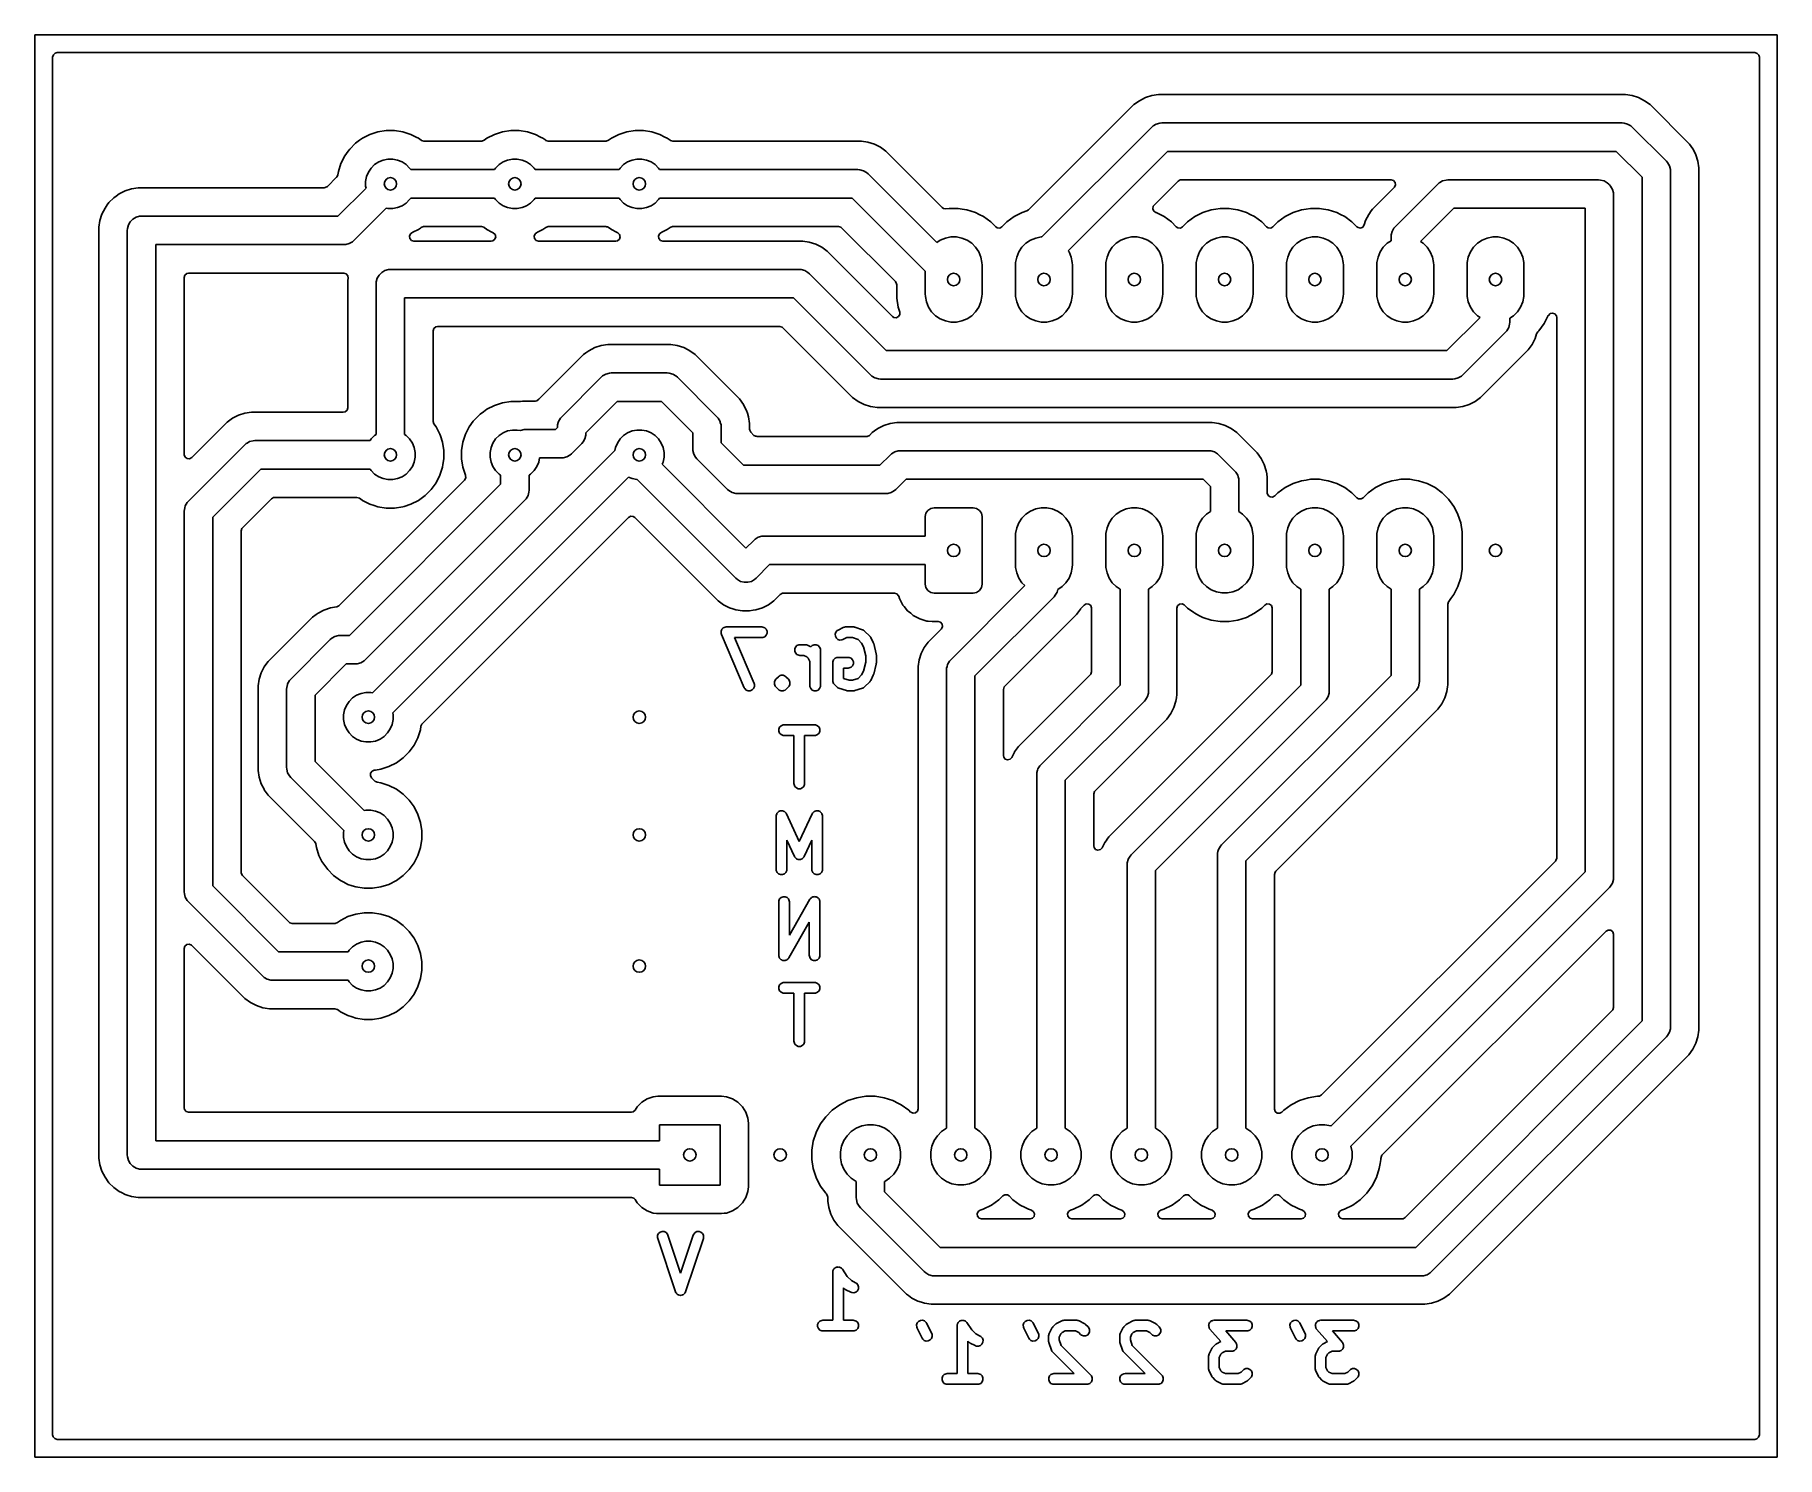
# Model space of a CAD drawing. Extents: x 194.5 to 243.5, y -106.5 to -66.5.
import ezdxf

# ---------------------------------------------------------------- set-up
doc = ezdxf.new("R2010")
doc.units = 0
doc.layers.add('BLACK', color=7, linetype='CONTINUOUS')

msp = doc.modelspace()

# ---------------------------------------------------------------- linework, layer by layer
at = {"layer": 'BLACK', "linetype": 'CONTINUOUS'}
for p, q in [((194.5, -66.5), (243.5, -66.5)), ((194.5, -106.5), (194.5, -66.5)), ((243.5, -66.5), (243.5, -106.5)), ((195.0005, -67.1245), (195.020185, -67.057461)), ((195.0005, -71.905513), (195.0005, -67.1245)), ((195.020185, -67.057461), (195.072989, -67.011706)), ((195.072989, -67.011706), (195.1245, -67.0005)), ((195.1245, -67.0005), (242.8755, -67.0005)), ((242.8755, -67.0005), (242.942539, -67.020185)), ((242.942539, -67.020185), (242.988294, -67.072989)), ((242.988294, -67.072989), (242.9995, -67.1245)), ((242.9995, -67.1245), (242.9995, -105.8755)), ((225.410082, -68.462312), (222.449636, -71.422757)), ((225.562959, -68.35124), (225.410082, -68.462312)), ((225.731324, -68.265454), (225.562959, -68.35124)), ((225.911044, -68.207059), (225.731324, -68.265454)), ((226.097672, -68.1775), (225.911044, -68.207059)), ((226.097677, -68.1775), (226.097672, -68.1775)), ((226.28664, -68.1775), (226.097677, -68.1775)), ((239.236637, -68.1775), (226.28664, -68.1775)), ((239.236642, -68.1775), (239.236637, -68.1775)), ((239.423274, -68.207059), (239.236642, -68.1775)), ((239.602992, -68.265454), (239.423274, -68.207059)), ((239.771355, -68.35124), (239.602992, -68.265454)), ((239.92423, -68.46231), (239.771355, -68.35124)), ((239.924232, -68.462312), (239.92423, -68.46231)), ((241.016691, -69.554771), (239.924232, -68.462312)), ((225.909316, -69.095157), (225.948654, -69.060659)), ((225.948654, -69.060659), (226.039085, -69.008448)), ((226.039085, -69.008448), (226.139949, -68.981422)), ((226.139949, -68.981422), (226.192159, -68.978)), ((226.192159, -68.978), (239.142156, -68.978)), ((239.142156, -68.978), (239.194366, -68.981422)), ((239.194366, -68.981422), (239.29523, -69.008448)), ((239.29523, -69.008448), (239.385661, -69.060659)), ((239.385661, -69.060659), (239.424999, -69.095157)), ((203.522487, -69.545485), (203.355485, -69.712487)), ((203.522488, -69.545485), (203.522487, -69.545485)), ((203.52249, -69.545483), (203.522488, -69.545485)), ((203.632139, -69.465818), (203.52249, -69.545483)), ((203.713566, -69.406657), (203.632139, -69.465818)), ((203.924003, -69.299433), (203.713566, -69.406657)), ((204.148631, -69.226446), (203.924003, -69.299433)), ((204.381903, -69.1895), (204.148631, -69.226446)), ((204.381908, -69.1895), (204.381903, -69.1895)), ((204.618092, -69.1895), (204.381908, -69.1895)), ((204.618097, -69.1895), (204.618092, -69.1895)), ((204.851368, -69.226446), (204.618097, -69.1895)), ((205.075996, -69.299433), (204.851368, -69.226446)), ((205.220715, -69.373172), (205.075996, -69.299433)), ((205.286433, -69.406657), (205.220715, -69.373172)), ((205.286435, -69.406658), (205.286433, -69.406657)), ((205.286436, -69.406659), (205.286435, -69.406658)), ((205.367862, -69.465818), (205.286436, -69.406659)), ((205.373708, -69.469815), (205.367862, -69.465818)), ((205.440747, -69.4895), (205.373708, -69.469815)), ((207.059253, -69.4895), (205.440747, -69.4895)), ((207.066332, -69.489298), (207.059253, -69.4895)), ((207.132138, -69.465818), (207.066332, -69.489298)), ((207.213563, -69.406659), (207.132138, -69.465818)), ((207.424003, -69.299433), (207.213563, -69.406659)), ((207.648631, -69.226446), (207.424003, -69.299433)), ((207.881903, -69.1895), (207.648631, -69.226446)), ((207.881908, -69.1895), (207.881903, -69.1895)), ((208.118092, -69.1895), (207.881908, -69.1895)), ((208.118097, -69.1895), (208.118092, -69.1895)), ((208.351368, -69.226446), (208.118097, -69.1895)), ((208.575996, -69.299433), (208.351368, -69.226446)), ((208.720715, -69.373172), (208.575996, -69.299433)), ((208.786433, -69.406657), (208.720715, -69.373172)), ((208.786435, -69.406658), (208.786433, -69.406657)), ((208.786436, -69.406659), (208.786435, -69.406658)), ((208.867862, -69.465818), (208.786436, -69.406659)), ((208.873708, -69.469815), (208.867862, -69.465818)), ((208.940747, -69.4895), (208.873708, -69.469815)), ((210.559253, -69.4895), (208.940747, -69.4895)), ((210.566332, -69.489298), (210.559253, -69.4895)), ((210.632138, -69.465818), (210.566332, -69.489298)), ((210.713563, -69.406659), (210.632138, -69.465818)), ((210.924003, -69.299433), (210.713563, -69.406659)), ((211.148631, -69.226446), (210.924003, -69.299433)), ((211.381903, -69.1895), (211.148631, -69.226446)), ((211.381908, -69.1895), (211.381903, -69.1895)), ((211.618092, -69.1895), (211.381908, -69.1895)), ((211.618097, -69.1895), (211.618092, -69.1895)), ((211.851368, -69.226446), (211.618097, -69.1895)), ((212.075996, -69.299433), (211.851368, -69.226446)), ((212.220715, -69.373172), (212.075996, -69.299433)), ((212.286433, -69.406657), (212.220715, -69.373172)), ((212.286435, -69.406658), (212.286433, -69.406657)), ((212.286436, -69.406659), (212.286435, -69.406658)), ((212.367862, -69.465818), (212.286436, -69.406659)), ((212.373708, -69.469815), (212.367862, -69.465818)), ((212.440747, -69.4895), (212.373708, -69.469815)), ((217.744481, -69.4895), (212.440747, -69.4895)), ((217.744486, -69.4895), (217.744481, -69.4895)), ((217.931118, -69.519059), (217.744486, -69.4895)), ((218.110836, -69.577454), (217.931118, -69.519059)), ((218.279199, -69.66324), (218.110836, -69.577454)), ((222.820621, -72.183852), (225.909316, -69.095157)), ((239.424999, -69.095157), (240.383843, -70.054001)), ((241.016695, -69.554776), (241.016691, -69.554771)), ((241.033168, -69.57745), (241.016695, -69.554776)), ((241.03317, -69.577453), (241.033168, -69.57745)), ((241.12776, -69.707645), (241.03317, -69.577453)), ((203.216657, -69.903566), (203.109433, -70.114003)), ((203.310568, -69.77431), (203.216657, -69.903566)), ((203.355483, -69.71249), (203.310568, -69.77431)), ((203.355485, -69.712488), (203.355483, -69.71249)), ((203.355485, -69.712487), (203.355485, -69.712488)), ((204.170022, -70.072655), (204.296801, -70.020142)), ((204.296801, -70.020142), (204.431388, -69.993371)), ((204.431388, -69.993371), (204.568612, -69.993371)), ((204.568612, -69.993371), (204.703199, -70.020142)), ((204.703199, -70.020142), (204.829978, -70.072655)), ((207.670022, -70.072655), (207.796801, -70.020142)), ((207.796801, -70.020142), (207.931388, -69.993371)), ((207.931388, -69.993371), (208.068612, -69.993371)), ((208.068612, -69.993371), (208.203199, -70.020142)), ((208.203199, -70.020142), (208.329978, -70.072655)), ((211.170022, -70.072655), (211.296801, -70.020142)), ((211.296801, -70.020142), (211.431388, -69.993371)), ((211.431388, -69.993371), (211.568612, -69.993371)), ((211.568612, -69.993371), (211.703199, -70.020142)), ((211.703199, -70.020142), (211.829978, -70.072655)), ((218.432074, -69.77431), (218.279199, -69.66324)), ((218.432076, -69.774312), (218.432074, -69.77431)), ((220.016758, -71.358994), (218.432076, -69.774312)), ((226.357845, -69.778), (223.564478, -72.571366)), ((238.97647, -69.778), (226.357845, -69.778)), ((239.701, -70.50253), (238.97647, -69.778)), ((240.383843, -70.054001), (240.418341, -70.093339)), ((241.161727, -69.77431), (241.12776, -69.707645)), ((241.213545, -69.876007), (241.161727, -69.77431)), ((241.27194, -70.055725), (241.213545, -69.876007)), ((241.3015, -70.242357), (241.27194, -70.055725)), ((202.985909, -70.506326), (202.729055, -70.763181)), ((202.990771, -70.501178), (202.985909, -70.506326)), ((203.020701, -70.438044), (202.990771, -70.501178)), ((203.036447, -70.33863), (203.020701, -70.438044)), ((203.109433, -70.114003), (203.036447, -70.33863)), ((203.803371, -70.621388), (203.830142, -70.486801)), ((203.830142, -70.486801), (203.882655, -70.360022)), ((203.882655, -70.360022), (203.958893, -70.245925)), ((203.958893, -70.245925), (204.055925, -70.148893)), ((204.055925, -70.148893), (204.170022, -70.072655)), ((204.829978, -70.072655), (204.944075, -70.148893)), ((204.944075, -70.148893), (205.041107, -70.245925)), ((205.041107, -70.245925), (205.070557, -70.29)), ((205.070557, -70.29), (207.429443, -70.29)), ((207.429443, -70.29), (207.458893, -70.245925)), ((207.458893, -70.245925), (207.555925, -70.148893)), ((207.555925, -70.148893), (207.670022, -70.072655)), ((208.329978, -70.072655), (208.444075, -70.148893)), ((208.444075, -70.148893), (208.541107, -70.245925)), ((208.541107, -70.245925), (208.570557, -70.29)), ((208.570557, -70.29), (210.929443, -70.29)), ((210.929443, -70.29), (210.958893, -70.245925)), ((210.958893, -70.245925), (211.055925, -70.148893)), ((211.055925, -70.148893), (211.170022, -70.072655)), ((211.829978, -70.072655), (211.944075, -70.148893)), ((211.944075, -70.148893), (212.041107, -70.245925)), ((212.041107, -70.245925), (212.070557, -70.29)), ((212.070557, -70.29), (217.65, -70.29)), ((217.65, -70.29), (217.70221, -70.293422)), ((217.70221, -70.293422), (217.803074, -70.320448)), ((217.803074, -70.320448), (217.893505, -70.372659)), ((217.893505, -70.372659), (217.932843, -70.407157)), ((217.932843, -70.407157), (219.86533, -72.339645)), ((239.701, -94.233314), (239.701, -70.50253)), ((240.418341, -70.093339), (240.470552, -70.18377)), ((240.470552, -70.18377), (240.470552, -70.183771)), ((240.470552, -70.183771), (240.497578, -70.284634)), ((240.497578, -70.284634), (240.501, -70.336844)), ((240.501, -70.336844), (240.501, -94.399)), ((241.3015, -94.493486), (241.3015, -70.242357)), ((196.783579, -71.03661), (196.717927, -71.08431)), ((196.8708, -70.97324), (196.783579, -71.03661)), ((197.039163, -70.887454), (196.8708, -70.97324)), ((197.218881, -70.829059), (197.039163, -70.887454)), ((197.405514, -70.7995), (197.218881, -70.829059)), ((202.641374, -70.7995), (197.405514, -70.7995)), ((202.667732, -70.796666), (202.641374, -70.7995)), ((202.729055, -70.763181), (202.667732, -70.796666)), ((203.024314, -71.6), (203.813712, -70.810601)), ((203.803371, -70.758612), (203.803371, -70.621388)), ((203.813712, -70.810601), (203.803371, -70.758612)), ((225.978792, -71.28913), (226.653104, -70.614819)), ((226.653104, -70.614819), (226.714427, -70.581334)), ((226.714427, -70.581334), (226.740785, -70.5785)), ((226.740785, -70.5785), (232.644374, -70.5785)), ((232.732055, -70.790181), (232.124312, -71.397923)), ((232.644374, -70.5785), (232.711413, -70.598185)), ((232.711413, -70.598185), (232.757168, -70.650989)), ((232.738087, -70.783703), (232.732055, -70.790181)), ((232.767112, -70.720147), (232.738087, -70.783703)), ((232.757157, -71.897157), (233.958157, -70.696158)), ((232.757168, -70.650989), (232.767112, -70.720147)), ((233.958157, -70.696158), (233.997495, -70.661659)), ((233.997495, -70.661659), (234.015976, -70.650989)), ((234.015976, -70.650989), (234.087927, -70.609448)), ((234.087927, -70.609448), (234.18879, -70.582422)), ((234.18879, -70.582422), (234.241, -70.579)), ((234.241, -70.579), (238.479, -70.579)), ((238.479, -70.579), (238.53121, -70.582422)), ((238.53121, -70.582422), (238.632074, -70.609448)), ((238.632074, -70.609448), (238.722505, -70.661659)), ((238.722505, -70.661659), (238.761843, -70.696157)), ((238.761843, -70.696157), (238.782842, -70.717157)), ((238.782842, -70.717157), (238.817341, -70.756495)), ((238.817341, -70.756495), (238.869552, -70.846927)), ((238.869552, -70.846927), (238.896578, -70.94779)), ((238.896578, -70.94779), (238.9, -71)), ((238.9, -71), (238.9, -90.2)), ((196.387454, -71.539163), (196.329059, -71.718881)), ((196.47324, -71.3708), (196.387454, -71.539163)), ((196.53661, -71.283579), (196.47324, -71.3708)), ((196.58431, -71.217927), (196.53661, -71.283579)), ((196.584312, -71.217925), (196.58431, -71.217927)), ((196.717924, -71.084312), (196.584312, -71.217924)), ((196.584312, -71.217924), (196.584312, -71.217925)), ((196.717925, -71.084312), (196.717924, -71.084312)), ((196.717927, -71.08431), (196.717925, -71.084312)), ((204.379398, -71.376287), (203.472843, -72.282843)), ((204.431388, -71.386629), (204.379398, -71.376287)), ((204.568612, -71.386629), (204.431388, -71.386629)), ((204.703199, -71.359858), (204.568612, -71.386629)), ((204.829978, -71.307345), (204.703199, -71.359858)), ((204.944075, -71.231107), (204.829978, -71.307345)), ((205.041107, -71.134075), (204.944075, -71.231107)), ((205.070557, -71.09), (205.041107, -71.134075)), ((207.429443, -71.09), (205.070557, -71.09)), ((207.458893, -71.134075), (207.429443, -71.09)), ((207.555925, -71.231107), (207.458893, -71.134075)), ((207.670022, -71.307345), (207.555925, -71.231107)), ((207.796801, -71.359858), (207.670022, -71.307345)), ((207.931388, -71.386629), (207.796801, -71.359858)), ((208.068612, -71.386629), (207.931388, -71.386629)), ((208.203199, -71.359858), (208.068612, -71.386629)), ((208.329978, -71.307345), (208.203199, -71.359858)), ((208.444075, -71.231107), (208.329978, -71.307345)), ((208.541107, -71.134075), (208.444075, -71.231107)), ((208.570557, -71.09), (208.541107, -71.134075)), ((210.929443, -71.09), (208.570557, -71.09)), ((210.958893, -71.134075), (210.929443, -71.09)), ((211.055925, -71.231107), (210.958893, -71.134075)), ((211.170022, -71.307345), (211.055925, -71.231107)), ((211.296801, -71.359858), (211.170022, -71.307345)), ((211.431388, -71.386629), (211.296801, -71.359858)), ((211.568612, -71.386629), (211.431388, -71.386629)), ((211.703199, -71.359858), (211.568612, -71.386629)), ((211.829978, -71.307345), (211.703199, -71.359858)), ((211.944075, -71.231107), (211.829978, -71.307345)), ((212.041107, -71.134075), (211.944075, -71.231107)), ((212.070557, -71.09), (212.041107, -71.134075)), ((217.484314, -71.09), (212.070557, -71.09)), ((219.54, -73.145685), (217.484314, -71.09)), ((220.054544, -71.384832), (220.016758, -71.358994)), ((220.123837, -71.393786), (220.054544, -71.384832)), ((220.214033, -71.3795), (220.123837, -71.393786)), ((220.214038, -71.3795), (220.214033, -71.3795)), ((220.465962, -71.3795), (220.214038, -71.3795)), ((220.582279, -71.397923), (220.465962, -71.3795)), ((220.714785, -71.41891), (220.582279, -71.397923)), ((220.954383, -71.49676), (220.714785, -71.41891)), ((221.060441, -71.5508), (220.954383, -71.49676)), ((222.265616, -71.49676), (222.041151, -71.611132)), ((222.400274, -71.453007), (222.265616, -71.49676)), ((222.449636, -71.422757), (222.400274, -71.453007)), ((225.943284, -71.390942), (225.955199, -71.322096)), ((225.970482, -71.455301), (225.943284, -71.390942)), ((225.955199, -71.322096), (225.978792, -71.28913)), ((226.028157, -71.494737), (225.970482, -71.455301)), ((226.034379, -71.496759), (226.028157, -71.494737)), ((226.258845, -71.61113), (226.034379, -71.496759)), ((227.345616, -71.49676), (227.121151, -71.611132)), ((227.585214, -71.41891), (227.345616, -71.49676)), ((227.717721, -71.397923), (227.585214, -71.41891)), ((227.834038, -71.3795), (227.717721, -71.397923)), ((228.085962, -71.3795), (227.834038, -71.3795)), ((228.202279, -71.397923), (228.085962, -71.3795)), ((228.334785, -71.41891), (228.202279, -71.397923)), ((228.574383, -71.49676), (228.334785, -71.41891)), ((228.680441, -71.5508), (228.574383, -71.49676)), ((229.885616, -71.49676), (229.661151, -71.611132)), ((230.125214, -71.41891), (229.885616, -71.49676)), ((230.257721, -71.397923), (230.125214, -71.41891)), ((230.374038, -71.3795), (230.257721, -71.397923)), ((230.625962, -71.3795), (230.374038, -71.3795)), ((230.742279, -71.397923), (230.625962, -71.3795)), ((230.874785, -71.41891), (230.742279, -71.397923)), ((231.114383, -71.49676), (230.874785, -71.41891)), ((231.220441, -71.5508), (231.114383, -71.49676)), ((232.052504, -71.496759), (232.01324, -71.5508)), ((232.057662, -71.489659), (232.052504, -71.496759)), ((232.124307, -71.397929), (232.057662, -71.489659)), ((232.124312, -71.397923), (232.124307, -71.397929)), ((234.406685, -71.379), (233.473529, -72.312156)), ((238.1, -71.379), (234.406685, -71.379)), ((238.1, -90.034314), (238.1, -71.379)), ((195.0005, -101.957553), (195.0005, -71.905513)), ((196.329059, -71.718881), (196.2995, -71.905513)), ((196.2995, -71.905513), (196.2995, -98.094486)), ((197.1, -72), (197.103422, -71.94779)), ((197.1, -98), (197.1, -72)), ((197.103422, -71.94779), (197.130448, -71.846927)), ((197.130448, -71.846927), (197.182659, -71.756495)), ((197.182659, -71.756495), (197.256495, -71.682659)), ((197.256495, -71.682659), (197.346927, -71.630448)), ((197.346927, -71.630448), (197.44779, -71.603422)), ((197.44779, -71.603422), (197.5, -71.6)), ((197.5, -71.6), (203.024314, -71.6)), ((205.13334, -72.051347), (205.286433, -71.973343)), ((205.286433, -71.973343), (205.342848, -71.932355)), ((205.342848, -71.932355), (205.367862, -71.914182)), ((205.367862, -71.914182), (205.433668, -71.890702)), ((205.433668, -71.890702), (205.440747, -71.8905)), ((205.440747, -71.8905), (207.059253, -71.8905)), ((207.059253, -71.8905), (207.126292, -71.910185)), ((207.126292, -71.910185), (207.132138, -71.914182)), ((207.132138, -71.914182), (207.206221, -71.968006)), ((207.206221, -71.968006), (207.213567, -71.973343)), ((207.213567, -71.973343), (207.355454, -72.045638)), ((208.63334, -72.051347), (208.786433, -71.973343)), ((208.786433, -71.973343), (208.842848, -71.932355)), ((208.842848, -71.932355), (208.867862, -71.914182)), ((208.867862, -71.914182), (208.933668, -71.890702)), ((208.933668, -71.890702), (208.940747, -71.8905)), ((208.940747, -71.8905), (210.559253, -71.8905)), ((210.559253, -71.8905), (210.579673, -71.896496)), ((210.579673, -71.896496), (210.600923, -71.897711)), ((210.600923, -71.897711), (210.622393, -71.90904)), ((210.622393, -71.90904), (210.626292, -71.910185)), ((210.626292, -71.910185), (210.632138, -71.914182)), ((210.632138, -71.914182), (210.706221, -71.968006)), ((210.706221, -71.968006), (210.713567, -71.973343)), ((210.713567, -71.973343), (210.855454, -72.045638)), ((212.13334, -72.051347), (212.286433, -71.973343)), ((212.286433, -71.973343), (212.342848, -71.932355)), ((212.342848, -71.932355), (212.367862, -71.914182)), ((212.367862, -71.914182), (212.433668, -71.890702)), ((212.433668, -71.890702), (212.440747, -71.8905)), ((212.440747, -71.8905), (217.101374, -71.8905)), ((217.101374, -71.8905), (217.168413, -71.910185)), ((217.168413, -71.910185), (217.189055, -71.926819)), ((217.189055, -71.926819), (218.703181, -73.440945)), ((221.178845, -71.61113), (221.060441, -71.5508)), ((221.178847, -71.611131), (221.178845, -71.61113)), ((221.178848, -71.611132), (221.178847, -71.611131)), ((221.382649, -71.759201), (221.178848, -71.611132)), ((221.382654, -71.759205), (221.382649, -71.759201)), ((221.522319, -71.89887), (221.382654, -71.759205)), ((221.566666, -71.927371), (221.522319, -71.89887)), ((221.636358, -71.932355), (221.566666, -71.927371)), ((221.697681, -71.89887), (221.636358, -71.932355)), ((221.837345, -71.759205), (221.697681, -71.89887)), ((221.83735, -71.759201), (221.837345, -71.759205)), ((222.041151, -71.611132), (221.83735, -71.759201)), ((226.258847, -71.611131), (226.258845, -71.61113)), ((226.258848, -71.611132), (226.258847, -71.611131)), ((226.462649, -71.759201), (226.258848, -71.611132)), ((226.462654, -71.759205), (226.462649, -71.759201)), ((226.602319, -71.89887), (226.462654, -71.759205)), ((226.646666, -71.927371), (226.602319, -71.89887)), ((226.716358, -71.932355), (226.646666, -71.927371)), ((226.777681, -71.89887), (226.716358, -71.932355)), ((226.917345, -71.759205), (226.777681, -71.89887)), ((226.91735, -71.759201), (226.917345, -71.759205)), ((227.121151, -71.611132), (226.91735, -71.759201)), ((228.798845, -71.61113), (228.680441, -71.5508)), ((228.798847, -71.611131), (228.798845, -71.61113)), ((228.798848, -71.611132), (228.798847, -71.611131)), ((229.002649, -71.759201), (228.798848, -71.611132)), ((229.002654, -71.759205), (229.002649, -71.759201)), ((229.142319, -71.89887), (229.002654, -71.759205)), ((229.186666, -71.927371), (229.142319, -71.89887)), ((229.256358, -71.932355), (229.186666, -71.927371)), ((229.317681, -71.89887), (229.256358, -71.932355)), ((229.457345, -71.759205), (229.317681, -71.89887)), ((229.45735, -71.759201), (229.457345, -71.759205)), ((229.661151, -71.611132), (229.45735, -71.759201)), ((231.338845, -71.61113), (231.220441, -71.5508)), ((231.338847, -71.611131), (231.338845, -71.61113)), ((231.338848, -71.611132), (231.338847, -71.611131)), ((231.542649, -71.759201), (231.338848, -71.611132)), ((231.542654, -71.759205), (231.542649, -71.759201)), ((231.680183, -71.896734), (231.542654, -71.759205)), ((231.713151, -71.920329), (231.680183, -71.896734)), ((231.781997, -71.932245), (231.713151, -71.920329)), ((231.846356, -71.905048), (231.781997, -71.932245)), ((231.885794, -71.847373), (231.846356, -71.905048)), ((231.927452, -71.719167), (231.885794, -71.847373)), ((232.01324, -71.5508), (231.927452, -71.719167)), ((232.643422, -72.12779), (232.670448, -72.026927)), ((232.670448, -72.026926), (232.722659, -71.936495)), ((232.670448, -72.026927), (232.670448, -72.026926)), ((232.722659, -71.936495), (232.757157, -71.897157)), ((203.19, -72.4), (197.9, -72.4)), ((197.9, -72.4), (197.9, -97.6)), ((203.24221, -72.396578), (203.19, -72.4)), ((203.343074, -72.369552), (203.24221, -72.396578)), ((203.433505, -72.317341), (203.343074, -72.369552)), ((203.472843, -72.282843), (203.433505, -72.317341)), ((205.040074, -72.157853), (205.069099, -72.094297)), ((205.050018, -72.227011), (205.040074, -72.157853)), ((205.095773, -72.279815), (205.050018, -72.227011)), ((205.069099, -72.094297), (205.106517, -72.065015)), ((205.162812, -72.2995), (205.095773, -72.279815)), ((205.106517, -72.065015), (205.13334, -72.051347)), ((207.337188, -72.2995), (205.162812, -72.2995)), ((207.383821, -72.290397), (207.337188, -72.2995)), ((207.355454, -72.045638), (207.393483, -72.065015)), ((207.438537, -72.246946), (207.383821, -72.290397)), ((207.393483, -72.065015), (207.444279, -72.11299)), ((207.461074, -72.180811), (207.438537, -72.246946)), ((207.444279, -72.11299), (207.461074, -72.180811)), ((208.540074, -72.157853), (208.569099, -72.094297)), ((208.550018, -72.227011), (208.540074, -72.157853)), ((208.595773, -72.279815), (208.550018, -72.227011)), ((208.569099, -72.094297), (208.606517, -72.065015)), ((208.662812, -72.2995), (208.595773, -72.279815)), ((208.606517, -72.065015), (208.63334, -72.051347)), ((210.837188, -72.2995), (208.662812, -72.2995)), ((210.883821, -72.290397), (210.837188, -72.2995)), ((210.855454, -72.045638), (210.893483, -72.065015)), ((210.938537, -72.246946), (210.883821, -72.290397)), ((210.893483, -72.065015), (210.944279, -72.11299)), ((210.961074, -72.180811), (210.938537, -72.246946)), ((210.944279, -72.11299), (210.961074, -72.180811)), ((212.040074, -72.157853), (212.069099, -72.094297)), ((212.050018, -72.227011), (212.040074, -72.157853)), ((212.095773, -72.279815), (212.050018, -72.227011)), ((212.069099, -72.094297), (212.106517, -72.065015)), ((212.162812, -72.2995), (212.095773, -72.279815)), ((212.106517, -72.065015), (212.13334, -72.051347)), ((216.094481, -72.2995), (212.162812, -72.2995)), ((216.094486, -72.2995), (216.094481, -72.2995)), ((216.281118, -72.329059), (216.094486, -72.2995)), ((216.460836, -72.387454), (216.281118, -72.329059)), ((216.629199, -72.47324), (216.460836, -72.387454)), ((216.782074, -72.58431), (216.629199, -72.47324)), ((219.86533, -72.339645), (219.962883, -72.274463)), ((219.962883, -72.274463), (220.107772, -72.214448)), ((220.107772, -72.214448), (220.261586, -72.183852)), ((220.261586, -72.183852), (220.418414, -72.183852)), ((220.418414, -72.183852), (220.572228, -72.214448)), ((220.572228, -72.214448), (220.717117, -72.274463)), ((220.717117, -72.274463), (220.847515, -72.361592)), ((220.847515, -72.361592), (220.958408, -72.472485)), ((220.958408, -72.472485), (221.045537, -72.602883)), ((222.174463, -72.602883), (222.261592, -72.472485)), ((222.261592, -72.472485), (222.372485, -72.361592)), ((222.372485, -72.361592), (222.502883, -72.274463)), ((222.502883, -72.274463), (222.647772, -72.214448)), ((222.647772, -72.214448), (222.801586, -72.183852)), ((222.801586, -72.183852), (222.820621, -72.183852)), ((224.714463, -72.602883), (224.801592, -72.472485)), ((224.801592, -72.472485), (224.912485, -72.361592)), ((224.912485, -72.361592), (225.042883, -72.274463)), ((225.042883, -72.274463), (225.187772, -72.214448)), ((225.187772, -72.214448), (225.341586, -72.183852)), ((225.341586, -72.183852), (225.498414, -72.183852)), ((225.498414, -72.183852), (225.652228, -72.214448)), ((225.652228, -72.214448), (225.797117, -72.274463)), ((225.797117, -72.274463), (225.927515, -72.361592)), ((225.927515, -72.361592), (226.038408, -72.472485)), ((226.038408, -72.472485), (226.125537, -72.602883)), ((227.254463, -72.602883), (227.341592, -72.472485)), ((227.341592, -72.472485), (227.452485, -72.361592)), ((227.452485, -72.361592), (227.582883, -72.274463)), ((227.582883, -72.274463), (227.727772, -72.214448)), ((227.727772, -72.214448), (227.881586, -72.183852)), ((227.881586, -72.183852), (228.038414, -72.183852)), ((228.038414, -72.183852), (228.192228, -72.214448)), ((228.192228, -72.214448), (228.337117, -72.274463)), ((228.337117, -72.274463), (228.467515, -72.361592)), ((228.467515, -72.361592), (228.578408, -72.472485)), ((228.578408, -72.472485), (228.665537, -72.602883)), ((229.794463, -72.602883), (229.881592, -72.472485)), ((229.881592, -72.472485), (229.992485, -72.361592)), ((229.992485, -72.361592), (230.122883, -72.274463)), ((230.122883, -72.274463), (230.267772, -72.214448)), ((230.267772, -72.214448), (230.421586, -72.183852)), ((230.421586, -72.183852), (230.578414, -72.183852)), ((230.578414, -72.183852), (230.732228, -72.214448)), ((230.732228, -72.214448), (230.877117, -72.274463)), ((230.877117, -72.274463), (231.007515, -72.361592)), ((231.007515, -72.361592), (231.118408, -72.472485)), ((231.118408, -72.472485), (231.205537, -72.602883)), ((232.334463, -72.602883), (232.421592, -72.472485)), ((232.421592, -72.472485), (232.532485, -72.361592)), ((232.532485, -72.361592), (232.64, -72.289752)), ((232.64, -72.18), (232.643422, -72.12779)), ((232.64, -72.289752), (232.64, -72.18)), ((233.473529, -72.312156), (233.547515, -72.361592)), ((233.547515, -72.361592), (233.658408, -72.472485)), ((233.658408, -72.472485), (233.745537, -72.602883)), ((234.874463, -72.602883), (234.961592, -72.472485)), ((234.961592, -72.472485), (235.072485, -72.361592)), ((235.072485, -72.361592), (235.202883, -72.274463)), ((235.202883, -72.274463), (235.347772, -72.214448)), ((235.347772, -72.214448), (235.501586, -72.183852)), ((235.501586, -72.183852), (235.658414, -72.183852)), ((235.658414, -72.183852), (235.812228, -72.214448)), ((235.812228, -72.214448), (235.957117, -72.274463)), ((235.957117, -72.274463), (236.087515, -72.361592)), ((236.087515, -72.361592), (236.198408, -72.472485)), ((236.198408, -72.472485), (236.285537, -72.602883)), ((216.782076, -72.584312), (216.782074, -72.58431)), ((218.618901, -74.421137), (216.782076, -72.584312)), ((221.045537, -72.602883), (221.105552, -72.747772)), ((221.105552, -72.747772), (221.136148, -72.901586)), ((221.136148, -72.901586), (221.14, -72.98)), ((221.14, -72.98), (221.14, -73.78)), ((222.08, -72.98), (222.083852, -72.901586)), ((222.08, -73.78), (222.08, -72.98)), ((222.083852, -72.901586), (222.114448, -72.747772)), ((222.114448, -72.747772), (222.174463, -72.602883)), ((223.564478, -72.571366), (223.585537, -72.602883)), ((223.585537, -72.602883), (223.645552, -72.747772)), ((223.645552, -72.747772), (223.676148, -72.901586)), ((223.676148, -72.901586), (223.68, -72.98)), ((223.68, -72.98), (223.68, -73.78)), ((224.62, -72.98), (224.623852, -72.901586)), ((224.62, -73.78), (224.62, -72.98)), ((224.623852, -72.901586), (224.654448, -72.747772)), ((224.654448, -72.747772), (224.714463, -72.602883)), ((226.125537, -72.602883), (226.185552, -72.747772)), ((226.185552, -72.747772), (226.216148, -72.901586)), ((226.216148, -72.901586), (226.22, -72.98)), ((226.22, -72.98), (226.22, -73.78)), ((227.16, -72.98), (227.163852, -72.901586)), ((227.16, -73.78), (227.16, -72.98)), ((227.163852, -72.901586), (227.194448, -72.747772)), ((227.194448, -72.747772), (227.254463, -72.602883)), ((228.665537, -72.602883), (228.725552, -72.747772)), ((228.725552, -72.747772), (228.756148, -72.901586)), ((228.756148, -72.901586), (228.76, -72.98)), ((228.76, -72.98), (228.76, -73.78)), ((229.7, -72.98), (229.703852, -72.901586)), ((229.7, -73.78), (229.7, -72.98)), ((229.703852, -72.901586), (229.734448, -72.747772)), ((229.734448, -72.747772), (229.794463, -72.602883)), ((231.205537, -72.602883), (231.265552, -72.747772)), ((231.265552, -72.747772), (231.296148, -72.901586)), ((231.296148, -72.901586), (231.3, -72.98)), ((231.3, -72.98), (231.3, -73.78)), ((232.24, -72.98), (232.243852, -72.901586)), ((232.24, -73.78), (232.24, -72.98)), ((232.243852, -72.901586), (232.274448, -72.747772)), ((232.274448, -72.747772), (232.334463, -72.602883)), ((233.745537, -72.602883), (233.805552, -72.747772)), ((233.805552, -72.747772), (233.836148, -72.901586)), ((233.836148, -72.901586), (233.84, -72.98)), ((233.84, -72.98), (233.84, -73.78)), ((234.78, -72.98), (234.783852, -72.901586)), ((234.78, -73.78), (234.78, -72.98)), ((234.783852, -72.901586), (234.814448, -72.747772)), ((234.814448, -72.747772), (234.874463, -72.602883)), ((236.285537, -72.602883), (236.345552, -72.747772)), ((236.345552, -72.747772), (236.376148, -72.901586)), ((236.376148, -72.901586), (236.38, -72.98)), ((236.38, -72.98), (236.38, -73.78)), ((198.7005, -73.3245), (198.720185, -73.257461)), ((198.7005, -78.302374), (198.7005, -73.3245)), ((198.720185, -73.257461), (198.772989, -73.211706)), ((198.772989, -73.211706), (198.8245, -73.2005)), ((198.8245, -73.2005), (203.186786, -73.2005)), ((203.186786, -73.2005), (203.253825, -73.220185)), ((203.253825, -73.220185), (203.29958, -73.272989)), ((203.309259, -73.343898), (203.2995, -73.405513)), ((203.2995, -73.405513), (203.2995, -76.9855)), ((203.29958, -73.272989), (203.309524, -73.342147)), ((203.309524, -73.342147), (203.309259, -73.343898)), ((204.1, -73.5), (204.103422, -73.44779)), ((204.1, -77.739442), (204.1, -73.5)), ((204.103422, -73.44779), (204.130448, -73.346927)), ((204.130448, -73.346927), (204.182659, -73.256495)), ((204.182659, -73.256495), (204.256495, -73.182659)), ((204.256495, -73.182659), (204.346927, -73.130448)), ((204.346927, -73.130448), (204.44779, -73.103422)), ((204.44779, -73.103422), (204.5, -73.1)), ((204.5, -73.1), (216, -73.1)), ((216, -73.1), (216.05221, -73.103422)), ((216.05221, -73.103422), (216.153074, -73.130448)), ((216.153074, -73.130448), (216.243505, -73.182659)), ((216.243505, -73.182659), (216.282843, -73.217157)), ((216.282843, -73.217157), (218.446686, -75.381)), ((218.703181, -73.440945), (218.736666, -73.502268)), ((219.54, -73.78), (219.54, -73.145685)), ((215.834314, -73.9), (204.9, -73.9)), ((204.9, -73.9), (204.9, -77.739442)), ((217.998157, -76.063843), (215.834314, -73.9)), ((218.736666, -73.502268), (218.7395, -73.528626)), ((218.7395, -73.528626), (218.7395, -73.905961)), ((218.7395, -73.905961), (218.77891, -74.154786)), ((219.543852, -73.858414), (219.54, -73.78)), ((219.574448, -74.012228), (219.543852, -73.858414)), ((221.136148, -73.858414), (221.105552, -74.012228)), ((221.14, -73.78), (221.136148, -73.858414)), ((222.083852, -73.858414), (222.08, -73.78)), ((222.114448, -74.012228), (222.083852, -73.858414)), ((223.676148, -73.858414), (223.645552, -74.012228)), ((223.68, -73.78), (223.676148, -73.858414)), ((224.623852, -73.858414), (224.62, -73.78)), ((224.654448, -74.012228), (224.623852, -73.858414)), ((226.216148, -73.858414), (226.185552, -74.012228)), ((226.22, -73.78), (226.216148, -73.858414)), ((227.163852, -73.858414), (227.16, -73.78)), ((227.194448, -74.012228), (227.163852, -73.858414)), ((228.756148, -73.858414), (228.725552, -74.012228)), ((228.76, -73.78), (228.756148, -73.858414)), ((229.703852, -73.858414), (229.7, -73.78)), ((229.734448, -74.012228), (229.703852, -73.858414)), ((231.296148, -73.858414), (231.265552, -74.012228)), ((231.3, -73.78), (231.296148, -73.858414)), ((232.243852, -73.858414), (232.24, -73.78)), ((232.274448, -74.012228), (232.243852, -73.858414)), ((233.836148, -73.858414), (233.805552, -74.012228)), ((233.84, -73.78), (233.836148, -73.858414)), ((234.783852, -73.858414), (234.78, -73.78)), ((234.814448, -74.012228), (234.783852, -73.858414)), ((236.376148, -73.858414), (236.345552, -74.012228)), ((236.38, -73.78), (236.376148, -73.858414)), ((218.658313, -74.447675), (218.618901, -74.421137)), ((218.727727, -74.45564), (218.658313, -74.447675)), ((218.790428, -74.424812), (218.727727, -74.45564)), ((218.77891, -74.154786), (218.77891, -74.154789)), ((218.77891, -74.154789), (218.824513, -74.295138)), ((218.826508, -74.364979), (218.790428, -74.424812)), ((218.824513, -74.295138), (218.826508, -74.364979)), ((219.634463, -74.157117), (219.574448, -74.012228)), ((219.721592, -74.287515), (219.634463, -74.157117)), ((219.832485, -74.398408), (219.721592, -74.287515)), ((219.962883, -74.485537), (219.832485, -74.398408)), ((220.847515, -74.398408), (220.717117, -74.485537)), ((220.958408, -74.287515), (220.847515, -74.398408)), ((221.045537, -74.157117), (220.958408, -74.287515)), ((221.105552, -74.012228), (221.045537, -74.157117)), ((222.174463, -74.157117), (222.114448, -74.012228)), ((222.261592, -74.287515), (222.174463, -74.157117)), ((222.372485, -74.398408), (222.261592, -74.287515)), ((222.502883, -74.485537), (222.372485, -74.398408)), ((223.387515, -74.398408), (223.257117, -74.485537)), ((223.498408, -74.287515), (223.387515, -74.398408)), ((223.585537, -74.157117), (223.498408, -74.287515)), ((223.645552, -74.012228), (223.585537, -74.157117)), ((224.714463, -74.157117), (224.654448, -74.012228)), ((224.801592, -74.287515), (224.714463, -74.157117)), ((224.912485, -74.398408), (224.801592, -74.287515)), ((225.042883, -74.485537), (224.912485, -74.398408)), ((225.927515, -74.398408), (225.797117, -74.485537)), ((226.038408, -74.287515), (225.927515, -74.398408)), ((226.125537, -74.157117), (226.038408, -74.287515)), ((226.185552, -74.012228), (226.125537, -74.157117)), ((227.254463, -74.157117), (227.194448, -74.012228)), ((227.341592, -74.287515), (227.254463, -74.157117)), ((227.452485, -74.398408), (227.341592, -74.287515)), ((227.582883, -74.485537), (227.452485, -74.398408)), ((228.467515, -74.398408), (228.337117, -74.485537)), ((228.578408, -74.287515), (228.467515, -74.398408)), ((228.665537, -74.157117), (228.578408, -74.287515)), ((228.725552, -74.012228), (228.665537, -74.157117)), ((229.794463, -74.157117), (229.734448, -74.012228)), ((229.881592, -74.287515), (229.794463, -74.157117)), ((229.992485, -74.398408), (229.881592, -74.287515)), ((230.122883, -74.485537), (229.992485, -74.398408)), ((231.007515, -74.398408), (230.877117, -74.485537)), ((231.118408, -74.287515), (231.007515, -74.398408)), ((231.205537, -74.157117), (231.118408, -74.287515)), ((231.265552, -74.012228), (231.205537, -74.157117)), ((232.334463, -74.157117), (232.274448, -74.012228)), ((232.421592, -74.287515), (232.334463, -74.157117)), ((232.532485, -74.398408), (232.421592, -74.287515)), ((232.662883, -74.485537), (232.532485, -74.398408)), ((233.547515, -74.398408), (233.417117, -74.485537)), ((233.658408, -74.287515), (233.547515, -74.398408)), ((233.745537, -74.157117), (233.658408, -74.287515)), ((233.805552, -74.012228), (233.745537, -74.157117)), ((234.213314, -75.381), (235.146471, -74.447843)), ((234.874463, -74.157117), (234.814448, -74.012228)), ((234.961592, -74.287515), (234.874463, -74.157117)), ((235.072485, -74.398408), (234.961592, -74.287515)), ((235.146471, -74.447843), (235.072485, -74.398408)), ((236.087515, -74.398408), (235.98, -74.470247)), ((235.98, -74.470247), (235.98, -74.58)), ((236.198408, -74.287515), (236.087515, -74.398408)), ((236.285537, -74.157117), (236.198408, -74.287515)), ((236.345552, -74.012228), (236.285537, -74.157117)), ((236.94887, -74.618845), (237.063241, -74.394379)), ((237.063241, -74.394377), (237.065015, -74.390897)), ((237.063241, -74.394379), (237.063241, -74.394377)), ((237.065015, -74.390897), (237.112989, -74.340101)), ((237.112989, -74.340101), (237.18081, -74.323306)), ((237.18081, -74.323306), (237.246945, -74.345843)), ((237.246945, -74.345843), (237.290397, -74.400558)), ((237.290397, -74.400558), (237.2995, -74.447192)), ((237.2995, -74.447192), (237.2995, -89.651374)), ((205.7005, -74.8245), (205.720185, -74.757461)), ((205.7005, -77.369253), (205.7005, -74.8245)), ((205.720185, -74.757461), (205.772989, -74.711706)), ((205.772989, -74.711706), (205.8245, -74.7005)), ((205.8245, -74.7005), (215.451374, -74.7005)), ((215.451374, -74.7005), (215.518413, -74.720185)), ((215.518413, -74.720185), (215.539055, -74.736819)), ((215.539055, -74.736819), (217.498926, -76.69669)), ((220.107772, -74.545552), (219.962883, -74.485537)), ((220.261586, -74.576148), (220.107772, -74.545552)), ((220.418414, -74.576148), (220.261586, -74.576148)), ((220.572228, -74.545552), (220.418414, -74.576148)), ((220.717117, -74.485537), (220.572228, -74.545552)), ((222.647772, -74.545552), (222.502883, -74.485537)), ((222.801586, -74.576148), (222.647772, -74.545552)), ((222.958414, -74.576148), (222.801586, -74.576148)), ((223.112228, -74.545552), (222.958414, -74.576148)), ((223.257117, -74.485537), (223.112228, -74.545552)), ((225.187772, -74.545552), (225.042883, -74.485537)), ((225.341586, -74.576148), (225.187772, -74.545552)), ((225.498414, -74.576148), (225.341586, -74.576148)), ((225.652228, -74.545552), (225.498414, -74.576148)), ((225.797117, -74.485537), (225.652228, -74.545552)), ((227.727772, -74.545552), (227.582883, -74.485537)), ((227.881586, -74.576148), (227.727772, -74.545552)), ((228.038414, -74.576148), (227.881586, -74.576148)), ((228.192228, -74.545552), (228.038414, -74.576148)), ((228.337117, -74.485537), (228.192228, -74.545552)), ((230.267772, -74.545552), (230.122883, -74.485537)), ((230.421586, -74.576148), (230.267772, -74.545552)), ((230.578414, -74.576148), (230.421586, -74.576148)), ((230.732228, -74.545552), (230.578414, -74.576148)), ((230.877117, -74.485537), (230.732228, -74.545552)), ((232.807772, -74.545552), (232.662883, -74.485537)), ((232.961586, -74.576148), (232.807772, -74.545552)), ((233.118414, -74.576148), (232.961586, -74.576148)), ((233.272228, -74.545552), (233.118414, -74.576148)), ((233.417117, -74.485537), (233.272228, -74.545552)), ((235.862842, -74.862843), (234.661843, -76.063843)), ((235.897341, -74.823505), (235.862842, -74.862843)), ((235.897831, -74.822656), (235.897341, -74.823505)), ((235.949552, -74.733073), (235.897831, -74.822656)), ((235.976578, -74.63221), (235.949552, -74.733073)), ((235.98, -74.58), (235.976578, -74.63221)), ((236.692547, -75.040832), (236.736257, -74.906304)), ((236.736257, -74.906304), (236.766506, -74.856941)), ((236.766506, -74.856941), (236.800793, -74.822656)), ((236.800793, -74.822656), (236.94887, -74.618845)), ((209.996159, -75.44561), (209.930507, -75.49331)), ((210.08338, -75.38224), (209.996159, -75.44561)), ((210.251743, -75.296454), (210.08338, -75.38224)), ((210.431461, -75.238059), (210.251743, -75.296454)), ((210.618094, -75.2085), (210.431461, -75.238059)), ((210.618099, -75.2085), (210.618094, -75.2085)), ((210.807062, -75.2085), (210.618099, -75.2085)), ((212.381901, -75.2085), (210.807062, -75.2085)), ((212.381906, -75.2085), (212.381901, -75.2085)), ((212.568538, -75.238059), (212.381906, -75.2085)), ((212.748256, -75.296454), (212.568538, -75.238059)), ((212.877041, -75.362074), (212.748256, -75.296454)), ((212.916619, -75.38224), (212.877041, -75.362074)), ((213.069494, -75.49331), (212.916619, -75.38224)), ((218.446686, -75.381), (234.213314, -75.381)), ((235.161074, -76.69669), (236.49569, -75.362074)), ((236.49569, -75.362074), (236.60676, -75.2092)), ((236.60676, -75.2092), (236.692547, -75.040832)), ((209.930504, -75.493312), (208.683312, -76.740503)), ((209.930505, -75.493312), (209.930504, -75.493312)), ((209.930507, -75.49331), (209.930505, -75.493312)), ((214.183073, -76.60689), (213.069494, -75.49331)), ((209.316157, -77.239737), (210.429737, -76.126157)), ((210.429737, -76.126157), (210.469075, -76.091659)), ((210.469075, -76.091659), (210.559506, -76.039448)), ((210.559506, -76.039448), (210.66037, -76.012422)), ((210.66037, -76.012422), (210.71258, -76.009)), ((210.71258, -76.009), (212.28742, -76.009)), ((212.28742, -76.009), (212.33963, -76.012422)), ((212.33963, -76.012422), (212.440494, -76.039448)), ((212.440494, -76.039448), (212.530925, -76.091659)), ((212.530925, -76.091659), (212.570263, -76.126157)), ((212.570263, -76.126157), (213.683843, -77.239737)), ((218.037495, -76.098341), (217.998157, -76.063843)), ((218.127926, -76.150552), (218.037495, -76.098341)), ((218.22879, -76.177578), (218.127926, -76.150552)), ((218.281, -76.181), (218.22879, -76.177578)), ((234.379, -76.181), (218.281, -76.181)), ((234.43121, -76.177578), (234.379, -76.181)), ((234.532074, -76.150552), (234.43121, -76.177578)), ((234.622505, -76.098341), (234.532074, -76.150552)), ((234.661843, -76.063843), (234.622505, -76.098341)), ((207.424003, -76.919433), (207.213566, -77.026657)), ((207.648631, -76.846446), (207.424003, -76.919433)), ((207.881903, -76.8095), (207.648631, -76.846446)), ((207.881908, -76.8095), (207.881903, -76.8095)), ((208.118092, -76.8095), (207.881908, -76.8095)), ((208.118098, -76.8095), (208.118092, -76.8095)), ((208.122954, -76.809882), (208.118098, -76.8095)), ((208.123011, -76.809145), (208.122954, -76.809882)), ((208.154634, -76.809142), (208.123011, -76.809145)), ((208.215513, -76.7995), (208.154634, -76.809142)), ((208.577267, -76.7995), (208.215513, -76.7995)), ((208.622252, -76.791052), (208.577267, -76.7995)), ((208.677583, -76.748388), (208.622252, -76.791052)), ((208.683307, -76.740509), (208.677583, -76.748388)), ((208.683312, -76.740503), (208.683307, -76.740509)), ((210.878266, -76.809), (209.999, -77.688266)), ((212.121734, -76.809), (210.878266, -76.809)), ((213.001, -77.688266), (212.121734, -76.809)), ((214.31669, -76.740507), (214.183073, -76.60689)), ((214.42776, -76.893381), (214.31669, -76.740507)), ((214.441034, -76.919433), (214.42776, -76.893381)), ((214.513545, -77.061743), (214.441034, -76.919433)), ((217.498926, -76.69669), (217.651801, -76.80776)), ((217.651801, -76.80776), (217.820168, -76.893547)), ((217.820168, -76.893547), (217.999882, -76.95194)), ((234.660118, -76.95194), (234.839832, -76.893547)), ((234.839832, -76.893547), (235.008199, -76.80776)), ((235.008199, -76.80776), (235.161074, -76.69669)), ((199.907923, -77.394312), (198.912181, -78.390055)), ((200.0608, -77.28324), (199.907923, -77.394312)), ((200.229163, -77.197454), (200.0608, -77.28324)), ((200.408881, -77.139059), (200.229163, -77.197454)), ((200.595514, -77.1095), (200.408881, -77.139059)), ((203.1755, -77.1095), (200.595514, -77.1095)), ((203.227011, -77.098294), (203.1755, -77.1095)), ((203.279815, -77.052539), (203.227011, -77.098294)), ((203.2995, -76.9855), (203.279815, -77.052539)), ((205.700702, -77.376332), (205.7005, -77.369253)), ((205.724182, -77.442138), (205.700702, -77.376332)), ((206.828773, -77.369253), (206.716657, -77.523566)), ((206.855483, -77.33249), (206.828773, -77.369253)), ((206.855485, -77.332488), (206.855483, -77.33249)), ((207.022487, -77.165485), (206.855485, -77.332487)), ((206.855485, -77.332487), (206.855485, -77.332488)), ((207.022488, -77.165485), (207.022487, -77.165485)), ((207.02249, -77.165483), (207.022488, -77.165485)), ((207.114967, -77.098294), (207.02249, -77.165483)), ((207.213566, -77.026657), (207.114967, -77.098294)), ((209.202422, -77.47037), (209.221679, -77.3985)), ((209.221679, -77.3985), (209.229448, -77.369506)), ((209.229448, -77.369506), (209.281659, -77.279075)), ((209.281659, -77.279075), (209.316157, -77.239737)), ((213.683843, -77.239737), (213.718341, -77.279075)), ((213.718341, -77.279075), (213.770552, -77.369506)), ((213.770552, -77.369506), (213.778321, -77.3985)), ((213.778321, -77.3985), (213.797578, -77.47037)), ((214.513545, -77.061745), (214.513545, -77.061743)), ((214.513547, -77.061748), (214.513545, -77.061745)), ((214.538667, -77.139059), (214.513547, -77.061748)), ((214.57194, -77.241461), (214.538667, -77.139059)), ((214.6015, -77.428093), (214.57194, -77.241461)), ((217.999882, -76.95194), (218.06987, -76.963025)), ((218.06987, -76.963025), (218.186513, -76.9815)), ((218.186513, -76.9815), (218.186518, -76.9815)), ((218.186518, -76.9815), (234.473486, -76.9815)), ((218.740358, -77.3985), (218.553725, -77.428059)), ((218.740363, -77.3985), (218.740358, -77.3985)), ((218.929326, -77.3985), (218.740363, -77.3985)), ((227.613481, -77.3985), (218.929326, -77.3985)), ((227.613486, -77.3985), (227.613481, -77.3985)), ((227.800118, -77.428059), (227.613486, -77.3985)), ((234.473486, -76.9815), (234.660118, -76.95194)), ((200.63779, -77.913422), (200.69, -77.91)), ((200.69, -77.91), (203.929443, -77.91)), ((203.929443, -77.91), (203.958893, -77.865925)), ((203.958893, -77.865925), (204.055925, -77.768893)), ((204.055925, -77.768893), (204.1, -77.739442)), ((204.9, -77.739442), (204.944075, -77.768893)), ((204.944075, -77.768893), (205.041107, -77.865925)), ((205.041107, -77.865925), (205.117345, -77.980022)), ((205.783343, -77.523567), (205.724182, -77.442138)), ((205.851666, -77.657659), (205.783343, -77.523567)), ((205.890566, -77.734003), (205.851666, -77.657659)), ((205.890566, -77.734005), (205.890566, -77.734003)), ((205.890568, -77.734008), (205.890566, -77.734005)), ((205.905699, -77.780577), (205.890568, -77.734008)), ((205.963553, -77.958631), (205.905699, -77.780577)), ((206.609433, -77.734003), (206.536446, -77.958631)), ((206.716657, -77.523566), (206.609433, -77.734003)), ((207.382655, -77.980022), (207.458893, -77.865925)), ((207.458893, -77.865925), (207.555925, -77.768893)), ((207.555925, -77.768893), (207.670022, -77.692655)), ((207.670022, -77.692655), (207.796801, -77.640142)), ((207.796801, -77.640142), (207.931388, -77.613371)), ((207.931388, -77.613371), (208.068612, -77.613371)), ((208.068612, -77.613371), (208.156295, -77.630812)), ((208.156295, -77.630812), (208.156926, -77.630448)), ((208.156926, -77.630448), (208.25779, -77.603422)), ((208.25779, -77.603422), (208.31, -77.6)), ((208.31, -77.6), (209.140158, -77.6)), ((209.140158, -77.6), (209.199, -77.541158)), ((209.199, -77.52258), (209.202422, -77.47037)), ((209.199, -77.541158), (209.199, -77.52258)), ((209.968552, -77.859918), (209.916341, -77.950349)), ((209.995578, -77.759054), (209.968552, -77.859918)), ((209.999, -77.706844), (209.995578, -77.759054)), ((209.999, -77.688266), (209.999, -77.706844)), ((210.882655, -77.980022), (210.958893, -77.865925)), ((210.958893, -77.865925), (211.055925, -77.768893)), ((211.055925, -77.768893), (211.170022, -77.692655)), ((211.170022, -77.692655), (211.296801, -77.640142)), ((211.296801, -77.640142), (211.431388, -77.613371)), ((211.431388, -77.613371), (211.568612, -77.613371)), ((211.568612, -77.613371), (211.703199, -77.640142)), ((211.703199, -77.640142), (211.829978, -77.692655)), ((211.829978, -77.692655), (211.944075, -77.768893)), ((211.944075, -77.768893), (212.041107, -77.865925)), ((212.041107, -77.865925), (212.117345, -77.980022)), ((213.001, -78.136844), (213.001, -77.688266)), ((213.797578, -77.47037), (213.801, -77.52258)), ((213.801, -77.52258), (213.801, -77.971158)), ((214.6015, -77.588217), (214.6015, -77.428093)), ((214.604334, -77.614574), (214.6015, -77.588217)), ((214.637818, -77.675898), (214.604334, -77.614574)), ((214.7251, -77.763181), (214.637818, -77.675898)), ((214.745743, -77.779815), (214.7251, -77.763181)), ((214.748339, -77.780577), (214.745743, -77.779815)), ((214.753355, -77.784332), (214.748339, -77.780577)), ((214.783342, -77.790855), (214.753355, -77.784332)), ((214.812782, -77.7995), (214.783342, -77.790855)), ((217.885219, -77.7995), (214.812782, -77.7995)), ((217.911577, -77.796666), (217.885219, -77.7995)), ((217.9729, -77.763181), (217.911577, -77.796666)), ((218.052768, -77.683312), (217.9729, -77.763181)), ((218.052769, -77.683312), (218.052768, -77.683312)), ((218.052771, -77.68331), (218.052769, -77.683312)), ((218.118423, -77.63561), (218.052771, -77.68331)), ((218.205644, -77.57224), (218.118423, -77.63561)), ((218.374007, -77.486454), (218.205644, -77.57224)), ((218.553725, -77.428059), (218.374007, -77.486454)), ((227.979836, -77.486454), (227.800118, -77.428059)), ((228.148199, -77.57224), (227.979836, -77.486454)), ((228.301074, -77.68331), (228.148199, -77.57224)), ((228.87569, -78.257926), (228.301074, -77.68331)), ((198.700816, -78.31122), (198.7005, -78.302374)), ((198.725233, -78.376684), (198.700816, -78.31122)), ((198.781166, -78.418556), (198.725233, -78.376684)), ((198.818157, -79.616157), (200.407157, -78.027158)), ((198.912181, -78.390055), (198.850858, -78.42354)), ((200.407157, -78.027158), (200.446495, -77.992659)), ((200.446495, -77.992659), (200.468383, -77.980022)), ((200.468383, -77.980022), (200.536927, -77.940448)), ((200.536927, -77.940448), (200.63779, -77.913422)), ((204.000601, -85.003712), (210.813413, -78.1909)), ((205.117345, -77.980022), (205.169858, -78.106801)), ((205.169858, -78.106801), (205.196629, -78.241388)), ((205.196629, -78.378612), (205.169858, -78.513199)), ((205.196629, -78.241388), (205.196629, -78.378612)), ((206.0005, -78.191902), (205.963553, -77.958631)), ((206.0005, -78.428097), (206.0005, -78.191902)), ((206.536446, -77.958631), (206.4995, -78.191902)), ((206.4995, -78.191902), (206.4995, -78.428097)), ((207.303371, -78.241388), (207.330142, -78.106801)), ((207.303371, -78.378612), (207.303371, -78.241388)), ((207.330142, -78.513199), (207.303371, -78.378612)), ((207.330142, -78.106801), (207.382655, -77.980022)), ((208.692375, -78.4), (208.669858, -78.513199)), ((209.305844, -78.4), (208.692375, -78.4)), ((209.358054, -78.396578), (209.305844, -78.4)), ((209.458918, -78.369552), (209.358054, -78.396578)), ((209.549349, -78.317341), (209.458918, -78.369552)), ((209.588687, -78.282843), (209.549349, -78.317341)), ((209.881843, -77.989687), (209.588687, -78.282843)), ((209.916341, -77.950349), (209.881843, -77.989687)), ((210.813413, -78.1909), (210.830142, -78.106801)), ((210.830142, -78.106801), (210.882655, -77.980022)), ((212.117345, -77.980022), (212.169858, -78.106801)), ((212.169858, -78.106801), (212.196629, -78.241388)), ((212.196629, -78.378612), (212.169858, -78.513199)), ((212.196629, -78.241388), (212.196629, -78.378612)), ((213.004422, -78.189054), (213.001, -78.136844)), ((213.031448, -78.289918), (213.004422, -78.189054)), ((213.083659, -78.380349), (213.031448, -78.289918)), ((213.118157, -78.419687), (213.083659, -78.380349)), ((213.801, -77.971158), (214.429842, -78.6)), ((218.268158, -78.6), (218.552002, -78.316157)), ((218.552002, -78.316157), (218.591339, -78.281659)), ((218.591339, -78.281659), (218.68177, -78.229448)), ((218.68177, -78.229448), (218.782634, -78.202422)), ((218.782634, -78.202422), (218.834844, -78.199)), ((218.834844, -78.199), (227.519, -78.199)), ((227.519, -78.199), (227.57121, -78.202422)), ((227.57121, -78.202422), (227.672074, -78.229448)), ((227.672074, -78.229448), (227.762505, -78.281659)), ((227.762505, -78.281659), (227.801843, -78.316157)), ((227.801843, -78.316157), (228.242843, -78.757157)), ((228.98676, -78.410801), (228.87569, -78.257926)), ((198.850858, -78.42354), (198.781166, -78.418556)), ((200.855685, -78.71), (199.501, -80.064685)), ((203.929443, -78.71), (200.855685, -78.71)), ((203.958893, -78.754075), (203.929443, -78.71)), ((204.055925, -78.851107), (203.958893, -78.754075)), ((204.170022, -78.927345), (204.055925, -78.851107)), ((204.944075, -78.851107), (204.829978, -78.927345)), ((205.041107, -78.754075), (204.944075, -78.851107)), ((205.117345, -78.639978), (205.041107, -78.754075)), ((205.169858, -78.513199), (205.117345, -78.639978)), ((205.783343, -79.096433), (205.890568, -78.885992)), ((205.890568, -78.885992), (205.963553, -78.661368)), ((205.963553, -78.661368), (205.976573, -78.579163)), ((205.976573, -78.579163), (206.0005, -78.428097)), ((206.4995, -78.428097), (206.536447, -78.661369)), ((206.536447, -78.661369), (206.536447, -78.661372)), ((206.536447, -78.661372), (206.60943, -78.885987)), ((206.60943, -78.885987), (206.610718, -78.889096)), ((206.610718, -78.889096), (206.610855, -78.890374)), ((207.382655, -78.639978), (207.330142, -78.513199)), ((207.458893, -78.754075), (207.382655, -78.639978)), ((207.555925, -78.851107), (207.458893, -78.754075)), ((207.6, -78.880557), (207.555925, -78.851107)), ((207.6, -79.140158), (207.6, -78.880557)), ((208.444075, -78.851107), (208.4, -78.880557)), ((208.4, -78.880557), (208.4, -79.305844)), ((208.541107, -78.754075), (208.444075, -78.851107)), ((208.617345, -78.639978), (208.541107, -78.754075)), ((208.669858, -78.513199), (208.617345, -78.639978)), ((212.169858, -78.513199), (212.143212, -78.577526)), ((212.143212, -78.577526), (214.499999, -80.934314)), ((213.981313, -79.282843), (213.118157, -78.419687)), ((214.429842, -78.6), (218.268158, -78.6)), ((228.242843, -78.757157), (228.277341, -78.796495)), ((228.277341, -78.796495), (228.329552, -78.886926)), ((228.329552, -78.886926), (228.340382, -78.927345)), ((229.02729, -78.490347), (228.98676, -78.410801)), ((229.072545, -78.579163), (229.02729, -78.490347)), ((229.072545, -78.579165), (229.072545, -78.579163)), ((229.072547, -78.579168), (229.072545, -78.579165)), ((229.13094, -78.758882), (229.072547, -78.579168)), ((229.13094, -78.758884), (229.13094, -78.758882)), ((229.144581, -78.845011), (229.13094, -78.758884)), ((229.144581, -78.845012), (229.144581, -78.845011)), ((229.1605, -78.945519), (229.144581, -78.845012)), ((206.583841, -79.024237), (203.052112, -82.555967)), ((203.351158, -83.389), (207.6, -79.140158)), ((204.296801, -78.979858), (204.170022, -78.927345)), ((204.431388, -79.006629), (204.296801, -78.979858)), ((204.568612, -79.006629), (204.431388, -79.006629)), ((211.197117, -78.938568), (204.566287, -85.569398)), ((204.703199, -78.979858), (204.568612, -79.006629)), ((204.829978, -78.927345), (204.703199, -78.979858)), ((205.47751, -79.454517), (205.644517, -79.28751)), ((205.644517, -79.28751), (205.783343, -79.096433)), ((206.586921, -79.021046), (206.583841, -79.024237)), ((206.618191, -78.958564), (206.586921, -79.021046)), ((206.610855, -78.890374), (206.610937, -78.890625)), ((206.610937, -78.890625), (206.610884, -78.890642)), ((206.610884, -78.890642), (206.618191, -78.958564)), ((208.396578, -79.358054), (208.369552, -79.458918)), ((208.4, -79.305844), (208.396578, -79.358054)), ((211.296801, -78.979858), (211.197117, -78.938568)), ((211.431388, -79.006629), (211.296801, -78.979858)), ((211.440943, -79.006629), (211.431388, -79.006629)), ((214.217158, -81.782843), (211.440943, -79.006629)), ((214.020651, -79.317341), (213.981313, -79.282843)), ((214.111082, -79.369552), (214.020651, -79.317341)), ((214.211946, -79.396578), (214.111082, -79.369552)), ((218.586918, -79.369552), (218.486054, -79.396578)), ((218.677349, -79.317341), (218.586918, -79.369552)), ((218.716687, -79.282843), (218.677349, -79.317341)), ((219.000529, -78.999), (218.716687, -79.282843)), ((227.353314, -78.999), (219.000529, -78.999)), ((227.56, -79.205686), (227.353314, -78.999)), ((227.56, -79.909752), (227.56, -79.205686)), ((228.340382, -78.927345), (228.356578, -78.98779)), ((228.356578, -78.98779), (228.36, -79.04)), ((228.36, -79.04), (228.36, -79.909752)), ((229.1605, -79.376689), (229.1605, -78.945519)), ((229.160816, -79.385535), (229.1605, -79.376689)), ((229.457345, -79.379205), (229.372181, -79.46437)), ((229.45735, -79.379201), (229.457345, -79.379205)), ((229.661151, -79.231132), (229.45735, -79.379201)), ((229.885616, -79.11676), (229.661151, -79.231132)), ((230.125214, -79.03891), (229.885616, -79.11676)), ((230.249626, -79.019205), (230.125214, -79.03891)), ((230.374038, -78.9995), (230.249626, -79.019205)), ((230.625962, -78.9995), (230.374038, -78.9995)), ((230.761997, -79.021046), (230.625962, -78.9995)), ((230.874785, -79.03891), (230.761997, -79.021046)), ((231.114383, -79.11676), (230.874785, -79.03891)), ((231.268747, -79.195413), (231.114383, -79.11676)), ((231.338845, -79.23113), (231.268747, -79.195413)), ((231.338847, -79.231131), (231.338845, -79.23113)), ((231.338848, -79.231132), (231.338847, -79.231131)), ((231.542649, -79.379201), (231.338848, -79.231132)), ((231.542654, -79.379205), (231.542649, -79.379201)), ((231.682319, -79.51887), (231.542654, -79.379205)), ((231.997345, -79.379205), (231.857681, -79.51887)), ((231.99735, -79.379201), (231.997345, -79.379205)), ((232.201151, -79.231132), (231.99735, -79.379201)), ((232.425616, -79.11676), (232.201151, -79.231132)), ((232.665214, -79.03891), (232.425616, -79.11676)), ((232.789626, -79.019205), (232.665214, -79.03891)), ((232.914038, -78.9995), (232.789626, -79.019205)), ((233.165962, -78.9995), (232.914038, -78.9995)), ((233.301997, -79.021046), (233.165962, -78.9995)), ((233.414785, -79.03891), (233.301997, -79.021046)), ((233.654383, -79.11676), (233.414785, -79.03891)), ((233.808747, -79.195413), (233.654383, -79.11676)), ((233.878845, -79.23113), (233.808747, -79.195413)), ((233.878847, -79.231131), (233.878845, -79.23113)), ((233.878848, -79.231132), (233.878847, -79.231131)), ((234.082649, -79.379201), (233.878848, -79.231132)), ((234.082654, -79.379205), (234.082649, -79.379201)), ((234.260794, -79.557345), (234.082654, -79.379205)), ((198.701, -79.899), (198.704422, -79.84679)), ((198.704422, -79.84679), (198.716959, -79.8)), ((198.716959, -79.8), (198.731448, -79.745926)), ((198.731448, -79.745926), (198.783659, -79.655495)), ((198.783659, -79.655495), (198.818157, -79.616157)), ((200.337819, -80.359945), (201.150945, -79.546819)), ((201.150945, -79.546819), (201.212268, -79.513334)), ((201.212268, -79.513334), (201.238626, -79.5105)), ((201.238626, -79.5105), (203.559253, -79.5105)), ((203.559253, -79.5105), (203.626292, -79.530185)), ((203.626292, -79.530185), (203.632138, -79.534182)), ((203.632138, -79.534182), (203.706221, -79.588006)), ((203.706221, -79.588006), (203.713567, -79.593343)), ((203.713567, -79.593343), (203.847659, -79.661666)), ((208.282843, -79.588687), (203.799687, -84.071843)), ((203.847659, -79.661666), (203.924003, -79.700566)), ((203.924003, -79.700566), (203.924005, -79.700566)), ((203.924005, -79.700566), (203.924008, -79.700568)), ((203.924008, -79.700568), (204.044412, -79.739689)), ((204.044412, -79.739689), (204.148631, -79.773553)), ((204.148631, -79.773553), (204.381903, -79.8105)), ((204.381903, -79.8105), (204.381908, -79.8105)), ((204.381908, -79.8105), (204.618097, -79.8105)), ((204.618097, -79.8105), (204.851368, -79.773553)), ((204.851368, -79.773553), (204.889537, -79.761151)), ((204.889537, -79.761151), (205.075992, -79.700568)), ((205.075992, -79.700568), (205.286433, -79.593343)), ((205.286433, -79.593343), (205.47751, -79.454517)), ((208.317341, -79.549349), (208.282843, -79.588687)), ((208.369552, -79.458918), (208.317341, -79.549349)), ((214.264156, -79.4), (214.211946, -79.396578)), ((218.433844, -79.4), (214.264156, -79.4)), ((218.486054, -79.396578), (218.433844, -79.4)), ((219.613223, -79.873223), (219.694329, -79.81903)), ((219.694329, -79.81903), (219.79, -79.8)), ((219.79, -79.8), (220.89, -79.8)), ((220.89, -79.8), (220.985671, -79.81903)), ((220.985671, -79.81903), (221.066777, -79.873223)), ((222.502883, -79.894463), (222.647772, -79.834448)), ((222.647772, -79.834448), (222.801586, -79.803852)), ((222.801586, -79.803852), (222.958414, -79.803852)), ((222.958414, -79.803852), (223.112228, -79.834448)), ((223.112228, -79.834448), (223.257117, -79.894463)), ((225.042883, -79.894463), (225.187772, -79.834448)), ((225.187772, -79.834448), (225.341586, -79.803852)), ((225.341586, -79.803852), (225.498414, -79.803852)), ((225.498414, -79.803852), (225.652228, -79.834448)), ((225.652228, -79.834448), (225.797117, -79.894463)), ((229.185233, -79.450999), (229.160816, -79.385535)), ((229.241166, -79.492871), (229.185233, -79.450999)), ((229.310858, -79.497855), (229.241166, -79.492871)), ((229.372181, -79.46437), (229.310858, -79.497855)), ((230.122883, -79.894463), (230.267772, -79.834448)), ((230.267772, -79.834448), (230.421586, -79.803852)), ((230.421586, -79.803852), (230.578414, -79.803852)), ((230.578414, -79.803852), (230.732228, -79.834448)), ((230.732228, -79.834448), (230.877117, -79.894463)), ((231.726666, -79.547371), (231.682319, -79.51887)), ((231.796358, -79.552355), (231.726666, -79.547371)), ((231.857681, -79.51887), (231.796358, -79.552355)), ((232.662883, -79.894463), (232.807772, -79.834448)), ((232.807772, -79.834448), (232.961586, -79.803852)), ((232.961586, -79.803852), (233.118414, -79.803852)), ((233.118414, -79.803852), (233.272228, -79.834448)), ((233.272228, -79.834448), (233.417117, -79.894463)), ((234.260798, -79.55735), (234.260794, -79.557345)), ((234.36485, -79.700566), (234.260798, -79.55735)), ((234.40887, -79.761155), (234.36485, -79.700566)), ((234.481747, -79.904184), (234.40887, -79.761155)), ((198.701, -90.601), (198.701, -79.899)), ((199.501, -80.064685), (199.501, -90.435314)), ((200.321185, -80.380587), (200.337819, -80.359945)), ((206.310209, -84.957553), (211.197319, -80.070444)), ((211.197319, -80.070444), (211.258642, -80.036959)), ((211.258642, -80.036959), (211.328334, -80.041943)), ((211.328334, -80.041943), (211.372681, -80.070444)), ((211.372681, -80.070444), (213.581184, -82.278947)), ((219.54, -80.05), (219.55903, -79.954329)), ((219.54, -80.6), (219.54, -80.05)), ((219.55903, -79.954329), (219.613223, -79.873223)), ((221.066777, -79.873223), (221.12097, -79.954329)), ((221.12097, -79.954329), (221.14, -80.05)), ((221.14, -80.05), (221.14, -81.95)), ((222.114448, -80.367772), (222.174463, -80.222883)), ((222.174463, -80.222883), (222.261592, -80.092485)), ((222.261592, -80.092485), (222.372485, -79.981592)), ((222.372485, -79.981592), (222.502883, -79.894463)), ((223.257117, -79.894463), (223.387515, -79.981592)), ((223.387515, -79.981592), (223.498408, -80.092485)), ((223.498408, -80.092485), (223.585537, -80.222883)), ((223.585537, -80.222883), (223.645552, -80.367772)), ((224.654448, -80.367772), (224.714463, -80.222883)), ((224.714463, -80.222883), (224.801592, -80.092485)), ((224.801592, -80.092485), (224.912485, -79.981592)), ((224.912485, -79.981592), (225.042883, -79.894463)), ((225.797117, -79.894463), (225.927515, -79.981592)), ((225.927515, -79.981592), (226.038408, -80.092485)), ((226.038408, -80.092485), (226.125537, -80.222883)), ((226.125537, -80.222883), (226.185552, -80.367772)), ((227.194448, -80.367772), (227.254463, -80.222883)), ((227.254463, -80.222883), (227.341592, -80.092485)), ((227.341592, -80.092485), (227.452485, -79.981592)), ((227.452485, -79.981592), (227.56, -79.909752)), ((228.36, -79.909752), (228.467515, -79.981592)), ((228.467515, -79.981592), (228.578408, -80.092485)), ((228.578408, -80.092485), (228.665537, -80.222883)), ((228.665537, -80.222883), (228.725552, -80.367772)), ((229.734448, -80.367772), (229.794463, -80.222883)), ((229.794463, -80.222883), (229.881592, -80.092485)), ((229.881592, -80.092485), (229.992485, -79.981592)), ((229.992485, -79.981592), (230.122883, -79.894463)), ((230.877117, -79.894463), (231.007515, -79.981592)), ((231.007515, -79.981592), (231.118408, -80.092485)), ((231.118408, -80.092485), (231.205537, -80.222883)), ((231.205537, -80.222883), (231.265552, -80.367772)), ((232.274448, -80.367772), (232.334463, -80.222883)), ((232.334463, -80.222883), (232.421592, -80.092485)), ((232.421592, -80.092485), (232.532485, -79.981592)), ((232.532485, -79.981592), (232.662883, -79.894463)), ((233.417117, -79.894463), (233.547515, -79.981592)), ((233.547515, -79.981592), (233.658408, -80.092485)), ((233.658408, -80.092485), (233.745537, -80.222883)), ((233.745537, -80.222883), (233.805552, -80.367772)), ((234.523239, -79.985616), (234.481747, -79.904184)), ((234.523239, -79.985618), (234.523239, -79.985616)), ((234.523241, -79.985621), (234.523239, -79.985618)), ((234.60109, -80.225215), (234.523241, -79.985621)), ((234.6405, -80.474038), (234.60109, -80.225215)), ((200.3015, -80.447626), (200.321185, -80.380587)), ((200.3015, -90.052374), (200.3015, -80.447626)), ((214.499999, -80.934314), (214.717157, -80.717157)), ((214.717157, -80.717157), (214.756495, -80.682659)), ((214.756495, -80.682659), (214.846926, -80.630448)), ((214.846926, -80.630448), (214.94779, -80.603422)), ((214.94779, -80.603422), (215, -80.6)), ((215, -80.6), (219.54, -80.6)), ((222.08, -80.6), (222.083852, -80.521586)), ((222.08, -81.4), (222.08, -80.6)), ((222.083852, -80.521586), (222.114448, -80.367772)), ((223.645552, -80.367772), (223.676148, -80.521586)), ((223.676148, -80.521586), (223.68, -80.6)), ((223.68, -80.6), (223.68, -81.4)), ((224.62, -80.6), (224.623852, -80.521586)), ((224.62, -81.4), (224.62, -80.6)), ((224.623852, -80.521586), (224.654448, -80.367772)), ((226.185552, -80.367772), (226.216148, -80.521586)), ((226.216148, -80.521586), (226.22, -80.6)), ((226.22, -80.6), (226.22, -81.4)), ((227.16, -80.6), (227.163852, -80.521586)), ((227.16, -81.4), (227.16, -80.6)), ((227.163852, -80.521586), (227.194448, -80.367772)), ((228.725552, -80.367772), (228.756148, -80.521586)), ((228.756148, -80.521586), (228.76, -80.6)), ((228.76, -80.6), (228.76, -81.4)), ((229.7, -80.6), (229.703852, -80.521586)), ((229.7, -81.4), (229.7, -80.6)), ((229.703852, -80.521586), (229.734448, -80.367772)), ((231.265552, -80.367772), (231.296148, -80.521586)), ((231.296148, -80.521586), (231.3, -80.6)), ((231.3, -80.6), (231.3, -81.4)), ((232.24, -80.6), (232.243852, -80.521586)), ((232.24, -81.4), (232.24, -80.6)), ((232.243852, -80.521586), (232.274448, -80.367772)), ((233.805552, -80.367772), (233.836148, -80.521586)), ((233.836148, -80.521586), (233.84, -80.6)), ((233.84, -80.6), (233.84, -81.4)), ((234.6405, -81.525962), (234.6405, -80.474038)), ((214.256495, -81.817341), (214.217158, -81.782843)), ((214.346926, -81.869552), (214.256495, -81.817341)), ((214.743505, -81.817341), (214.653074, -81.869552)), ((214.782843, -81.782843), (214.743505, -81.817341)), ((215.165686, -81.4), (214.782843, -81.782843)), ((219.54, -81.4), (215.165686, -81.4)), ((219.54, -81.95), (219.54, -81.4)), ((222.083852, -81.478414), (222.08, -81.4)), ((222.114448, -81.632228), (222.083852, -81.478414)), ((222.174463, -81.777117), (222.114448, -81.632228)), ((222.261592, -81.907515), (222.174463, -81.777117)), ((223.585537, -81.777117), (223.498408, -81.907515)), ((223.645552, -81.632228), (223.585537, -81.777117)), ((223.676148, -81.478414), (223.645552, -81.632228)), ((223.68, -81.4), (223.676148, -81.478414)), ((224.623852, -81.478414), (224.62, -81.4)), ((224.654448, -81.632228), (224.623852, -81.478414)), ((224.714463, -81.777117), (224.654448, -81.632228)), ((224.801592, -81.907515), (224.714463, -81.777117)), ((226.125537, -81.777117), (226.038408, -81.907515)), ((226.185552, -81.632228), (226.125537, -81.777117)), ((226.216148, -81.478414), (226.185552, -81.632228)), ((226.22, -81.4), (226.216148, -81.478414)), ((227.163852, -81.478414), (227.16, -81.4)), ((227.194448, -81.632228), (227.163852, -81.478414)), ((227.254463, -81.777117), (227.194448, -81.632228)), ((227.341592, -81.907515), (227.254463, -81.777117)), ((228.665537, -81.777117), (228.578408, -81.907515)), ((228.725552, -81.632228), (228.665537, -81.777117)), ((228.756148, -81.478414), (228.725552, -81.632228)), ((228.76, -81.4), (228.756148, -81.478414)), ((229.703852, -81.478414), (229.7, -81.4)), ((229.734448, -81.632228), (229.703852, -81.478414)), ((229.794463, -81.777117), (229.734448, -81.632228)), ((229.881592, -81.907515), (229.794463, -81.777117)), ((231.205537, -81.777117), (231.118408, -81.907515)), ((231.265552, -81.632228), (231.205537, -81.777117)), ((231.296148, -81.478414), (231.265552, -81.632228)), ((231.3, -81.4), (231.296148, -81.478414)), ((232.243852, -81.478414), (232.24, -81.4)), ((232.274448, -81.632228), (232.243852, -81.478414)), ((232.334463, -81.777117), (232.274448, -81.632228)), ((232.421592, -81.907515), (232.334463, -81.777117)), ((233.745537, -81.777117), (233.658408, -81.907515)), ((233.805552, -81.632228), (233.745537, -81.777117)), ((233.836148, -81.478414), (233.805552, -81.632228)), ((233.84, -81.4), (233.836148, -81.478414)), ((234.523241, -82.014379), (234.60109, -81.774785)), ((234.60109, -81.774785), (234.6405, -81.525962)), ((213.581184, -82.278947), (213.581198, -82.278962)), ((213.581198, -82.278962), (213.584309, -82.282073)), ((213.584309, -82.282073), (213.58431, -82.282074)), ((213.58431, -82.282074), (213.717926, -82.41569)), ((214.44779, -81.896578), (214.346926, -81.869552)), ((214.55221, -81.896578), (214.44779, -81.896578)), ((214.653074, -81.869552), (214.55221, -81.896578)), ((215.282074, -82.41569), (215.41569, -82.282074)), ((215.41569, -82.282074), (215.415691, -82.282073)), ((215.415691, -82.282073), (215.460947, -82.236818)), ((215.460947, -82.236818), (215.52227, -82.203333)), ((215.52227, -82.203333), (215.548627, -82.2005)), ((215.548627, -82.2005), (218.676254, -82.2005)), ((218.676254, -82.2005), (218.743293, -82.220185)), ((218.743293, -82.220185), (218.789048, -82.272989)), ((218.789048, -82.272989), (218.794915, -82.288505)), ((218.794915, -82.288505), (218.814769, -82.353957)), ((219.55903, -82.045671), (219.54, -81.95)), ((219.613223, -82.126777), (219.55903, -82.045671)), ((219.694329, -82.18097), (219.613223, -82.126777)), ((219.79, -82.2), (219.694329, -82.18097)), ((220.89, -82.2), (219.79, -82.2)), ((220.257157, -84.076107), (222.34367, -81.989593)), ((220.985671, -82.18097), (220.89, -82.2)), ((223.162843, -82.301793), (220.94, -84.524636)), ((221.066777, -82.126777), (220.985671, -82.18097)), ((221.12097, -82.045671), (221.066777, -82.126777)), ((221.14, -81.95), (221.12097, -82.045671)), ((222.34367, -81.989593), (222.261592, -81.907515)), ((223.197341, -82.262455), (223.162843, -82.301793)), ((223.249552, -82.172024), (223.197341, -82.262455)), ((223.269602, -82.097194), (223.249552, -82.172024)), ((223.387515, -82.018408), (223.269602, -82.097194)), ((223.498408, -81.907515), (223.387515, -82.018408)), ((224.912485, -82.018408), (224.801592, -81.907515)), ((225.02, -82.090247), (224.912485, -82.018408)), ((225.02, -84.793264), (225.02, -82.090247)), ((225.927515, -82.018408), (225.82, -82.090247)), ((225.82, -82.090247), (225.82, -84.95895)), ((226.038408, -81.907515), (225.927515, -82.018408)), ((227.452485, -82.018408), (227.341592, -81.907515)), ((227.582883, -82.105537), (227.452485, -82.018408)), ((227.727772, -82.165552), (227.582883, -82.105537)), ((227.881586, -82.196148), (227.727772, -82.165552)), ((228.038414, -82.196148), (227.881586, -82.196148)), ((228.192228, -82.165552), (228.038414, -82.196148)), ((228.337117, -82.105537), (228.192228, -82.165552)), ((228.467515, -82.018408), (228.337117, -82.105537)), ((228.578408, -81.907515), (228.467515, -82.018408)), ((229.992485, -82.018408), (229.881592, -81.907515)), ((230.1, -82.090247), (229.992485, -82.018408)), ((230.1, -84.793264), (230.1, -82.090247)), ((231.007515, -82.018408), (230.9, -82.090247)), ((230.9, -82.090247), (230.9, -84.95895)), ((231.118408, -81.907515), (231.007515, -82.018408)), ((232.532485, -82.018408), (232.421592, -81.907515)), ((232.64, -82.090247), (232.532485, -82.018408)), ((232.64, -84.51742), (232.64, -82.090247)), ((233.547515, -82.018408), (233.44, -82.090247)), ((233.44, -82.090247), (233.44, -84.683106)), ((233.658408, -81.907515), (233.547515, -82.018408)), ((234.325239, -82.353954), (234.40887, -82.238845)), ((234.40887, -82.238845), (234.523241, -82.014379)), ((202.410001, -82.801023), (202.310507, -82.87331)), ((202.46338, -82.76224), (202.410001, -82.801023)), ((202.631743, -82.676454), (202.46338, -82.76224)), ((202.811461, -82.618059), (202.631743, -82.676454)), ((202.983829, -82.590759), (202.811461, -82.618059)), ((202.990789, -82.589452), (202.983829, -82.590759)), ((203.052112, -82.555967), (202.990789, -82.589452)), ((213.717926, -82.41569), (213.870801, -82.52676)), ((213.870801, -82.52676), (213.889819, -82.53645)), ((213.889819, -82.53645), (214.039163, -82.612545)), ((214.039163, -82.612545), (214.039165, -82.612545)), ((214.039165, -82.612545), (214.039168, -82.612547)), ((214.039168, -82.612547), (214.130713, -82.642292)), ((214.130713, -82.642292), (214.218881, -82.67094)), ((214.218881, -82.67094), (214.405514, -82.7005)), ((214.405514, -82.7005), (214.405519, -82.7005)), ((214.405519, -82.7005), (214.594487, -82.7005)), ((214.594487, -82.7005), (214.698168, -82.684077)), ((214.698168, -82.684077), (214.781118, -82.67094)), ((214.781118, -82.67094), (214.960832, -82.612547)), ((214.960832, -82.612547), (215.129199, -82.52676)), ((215.129199, -82.52676), (215.282074, -82.41569)), ((218.814769, -82.353957), (218.825979, -82.374928)), ((218.825979, -82.374928), (218.912315, -82.53645)), ((218.912315, -82.53645), (218.946969, -82.578677)), ((218.946969, -82.578677), (219.043589, -82.69641)), ((219.043589, -82.69641), (219.13188, -82.768867)), ((219.13188, -82.768867), (219.20355, -82.827685)), ((222.6986, -83.898113), (223.79569, -82.801023)), ((223.79569, -82.801023), (223.90676, -82.648149)), ((223.90676, -82.648149), (223.909744, -82.642291)), ((223.909744, -82.642291), (223.911134, -82.640377)), ((223.911134, -82.640377), (223.911402, -82.639148)), ((223.911402, -82.639148), (223.932547, -82.610901)), ((223.932547, -82.610901), (224.007821, -82.535627)), ((224.007821, -82.535627), (224.069143, -82.502145)), ((224.069143, -82.502145), (224.138834, -82.50713)), ((224.138834, -82.50713), (224.194768, -82.549001)), ((224.194768, -82.549001), (224.219184, -82.614466)), ((224.219184, -82.614466), (224.2195, -82.623311)), ((224.2195, -82.623311), (224.2195, -84.410324)), ((226.6205, -82.623311), (226.640185, -82.556272)), ((226.6205, -85.053436), (226.6205, -82.623311)), ((226.640185, -82.556272), (226.692989, -82.510517)), ((226.692989, -82.510517), (226.762147, -82.500573)), ((226.762147, -82.500573), (226.825703, -82.529598)), ((226.825703, -82.529598), (226.832181, -82.53563)), ((226.832181, -82.53563), (226.917345, -82.620794)), ((226.917345, -82.620794), (226.91735, -82.620798)), ((226.91735, -82.620798), (227.095117, -82.749952)), ((227.095117, -82.749952), (227.121155, -82.76887)), ((227.121155, -82.76887), (227.236586, -82.827685)), ((228.574379, -82.883241), (228.798845, -82.76887)), ((228.798845, -82.76887), (229.002656, -82.620793)), ((229.002656, -82.620793), (229.087819, -82.53563)), ((229.087819, -82.53563), (229.149142, -82.502145)), ((229.149142, -82.502145), (229.218834, -82.507129)), ((229.218834, -82.507129), (229.274767, -82.549001)), ((229.274767, -82.549001), (229.299184, -82.614465)), ((229.299184, -82.614465), (229.2995, -82.623311)), ((229.2995, -82.623311), (229.2995, -84.410324)), ((234.2405, -82.510877), (234.260185, -82.443838)), ((234.2405, -84.777593), (234.2405, -82.510877)), ((234.260185, -82.443838), (234.264182, -82.437992)), ((234.264182, -82.437992), (234.325239, -82.353954)), ((202.310504, -82.873312), (201.063312, -84.120503)), ((202.310505, -82.873312), (202.310504, -82.873312)), ((202.310507, -82.87331), (202.310505, -82.873312)), ((213.798371, -83.272497), (213.798026, -83.27336)), ((213.798026, -83.27336), (213.798371, -83.301677)), ((213.809243, -83.245315), (213.798371, -83.271564)), ((213.798371, -83.271564), (213.798371, -83.272497)), ((213.819762, -83.21902), (213.809243, -83.245315)), ((213.820411, -83.218354), (213.819762, -83.21902)), ((213.820769, -83.217492), (213.820411, -83.218354)), ((213.840848, -83.197412), (213.820769, -83.217492)), ((213.860639, -83.177133), (213.840848, -83.197412)), ((213.861494, -83.176766), (213.860639, -83.177133)), ((213.862153, -83.176108), (213.861494, -83.176766)), ((213.888372, -83.165247), (213.862153, -83.176108)), ((213.914434, -83.154078), (213.888372, -83.165247)), ((213.915363, -83.154066), (213.914434, -83.154078)), ((213.916225, -83.15371), (213.915363, -83.154066)), ((213.945489, -83.150828), (213.916225, -83.15371)), ((214.945489, -83.150828), (213.945489, -83.150828)), ((214.974753, -83.15371), (214.945489, -83.150828)), ((215.028825, -83.176108), (214.974753, -83.15371)), ((215.070209, -83.217492), (215.028825, -83.176108)), ((215.092607, -83.271564), (215.070209, -83.217492)), ((215.092607, -83.330092), (215.092607, -83.271564)), ((217.02946, -83.297973), (217.010952, -83.353495)), ((217.067806, -83.253758), (217.02946, -83.297973)), ((217.092692, -83.238093), (217.067806, -83.253758)), ((217.23555, -83.166664), (217.092692, -83.238093)), ((217.263013, -83.156154), (217.23555, -83.166664)), ((217.26839, -83.155771), (217.263013, -83.156154)), ((217.273368, -83.15371), (217.26839, -83.155771)), ((217.302632, -83.150828), (217.273368, -83.15371)), ((217.516917, -83.150828), (217.302632, -83.150828)), ((217.531728, -83.152286), (217.516917, -83.150828)), ((217.535678, -83.152006), (217.531728, -83.152286)), ((217.540872, -83.153187), (217.535678, -83.152006)), ((217.546181, -83.15371), (217.540872, -83.153187)), ((217.549843, -83.155227), (217.546181, -83.15371)), ((217.564351, -83.158526), (217.549843, -83.155227)), ((217.778637, -83.229954), (217.564351, -83.158526)), ((217.805488, -83.241943), (217.778637, -83.229954)), ((217.809558, -83.245473), (217.805488, -83.241943)), ((217.814538, -83.247536), (217.809558, -83.245473)), ((217.837269, -83.266191), (217.814538, -83.247536)), ((217.980126, -83.409048), (217.837269, -83.266191)), ((219.20355, -82.827685), (219.386046, -82.925232)), ((219.386046, -82.925232), (219.584066, -82.9853)), ((219.584066, -82.9853), (219.584065, -82.9853)), ((219.584065, -82.9853), (219.622647, -82.9891)), ((219.622647, -82.9891), (219.738392, -83.0005)), ((219.989005, -83.212181), (219.624308, -83.576877)), ((219.738392, -83.0005), (219.901324, -83.0005)), ((219.901324, -83.0005), (219.968363, -83.020185)), ((219.968363, -83.020185), (220.014118, -83.072989)), ((219.995037, -83.205703), (219.989005, -83.212181)), ((220.024062, -83.142147), (219.995037, -83.205703)), ((220.014118, -83.072989), (220.024062, -83.142147)), ((227.236586, -82.827685), (227.345616, -82.883239)), ((227.345616, -82.883239), (227.345618, -82.883239)), ((227.345618, -82.883239), (227.345621, -82.883241)), ((227.345621, -82.883241), (227.585215, -82.96109)), ((227.585215, -82.96109), (227.834038, -83.0005)), ((227.834038, -83.0005), (227.834039, -83.0005)), ((227.834039, -83.0005), (228.085961, -83.0005)), ((228.085961, -83.0005), (228.085962, -83.0005)), ((228.085962, -83.0005), (228.334785, -82.96109)), ((228.334785, -82.96109), (228.574379, -82.883241)), ((201.696157, -84.619737), (202.809737, -83.506157)), ((202.809737, -83.506157), (202.849075, -83.471659)), ((202.849075, -83.471659), (202.939506, -83.419448)), ((202.939506, -83.419448), (203.04037, -83.392422)), ((203.04037, -83.392422), (203.09258, -83.389)), ((203.09258, -83.389), (203.351158, -83.389)), ((213.798371, -83.301677), (213.798371, -83.330092)), ((213.798371, -83.330092), (213.798727, -83.330953)), ((213.798727, -83.330953), (213.798739, -83.331883)), ((213.798739, -83.331883), (213.807617, -83.359916)), ((213.807617, -83.359916), (214.450474, -84.859916)), ((214.726218, -84.74174), (214.17297, -83.450828)), ((214.17297, -83.450828), (214.945489, -83.450828)), ((214.945489, -83.450828), (214.974753, -83.447946)), ((214.974753, -83.447946), (215.028825, -83.425548)), ((215.028825, -83.425548), (215.070209, -83.384164)), ((215.070209, -83.384164), (215.092607, -83.330092)), ((215.892197, -83.717492), (215.869799, -83.771564)), ((215.869799, -83.771564), (215.869799, -83.830092)), ((215.933581, -83.676108), (215.892197, -83.717492)), ((215.987653, -83.65371), (215.933581, -83.676108)), ((216.016917, -83.650828), (215.987653, -83.65371)), ((216.159774, -83.650828), (216.016917, -83.650828)), ((216.189038, -83.65371), (216.159774, -83.650828)), ((216.194015, -83.655771), (216.189038, -83.65371)), ((216.199393, -83.656154), (216.194015, -83.655771)), ((216.226856, -83.666664), (216.199393, -83.656154)), ((216.32335, -83.714911), (216.226856, -83.666664)), ((216.362153, -83.676108), (216.32335, -83.714911)), ((216.416225, -83.65371), (216.362153, -83.676108)), ((216.474753, -83.65371), (216.416225, -83.65371)), ((216.528825, -83.676108), (216.474753, -83.65371)), ((216.570209, -83.717492), (216.528825, -83.676108)), ((216.592607, -83.771564), (216.570209, -83.717492)), ((216.595489, -83.800828), (216.592607, -83.771564)), ((217.010952, -83.353495), (217.0151, -83.411876)), ((217.0151, -83.411876), (217.041275, -83.464225)), ((217.041275, -83.464225), (217.08549, -83.502571)), ((217.08549, -83.502571), (217.141012, -83.521079)), ((217.141012, -83.521079), (217.199393, -83.516931)), ((217.199393, -83.516931), (217.226856, -83.506421)), ((217.226856, -83.506421), (217.338042, -83.450828)), ((217.338042, -83.450828), (217.492577, -83.450828)), ((217.492577, -83.450828), (217.650175, -83.503361)), ((217.650175, -83.503361), (217.750782, -83.603968)), ((217.750782, -83.603968), (217.803961, -83.710327)), ((217.803961, -83.710327), (217.866917, -83.962148)), ((217.989566, -83.42055), (217.980126, -83.409048)), ((217.992559, -83.423146), (217.989566, -83.42055)), ((217.995397, -83.427655), (217.992559, -83.423146)), ((217.998781, -83.431778), (217.995397, -83.427655)), ((218.000297, -83.43544), (217.998781, -83.431778)), ((218.008224, -83.448032), (218.000297, -83.43544)), ((218.079653, -83.590888), (218.008224, -83.448032)), ((218.080472, -83.59303), (218.079653, -83.590888)), ((218.081117, -83.5939), (218.080472, -83.59303)), ((218.085501, -83.606171), (218.081117, -83.5939)), ((218.090162, -83.618352), (218.085501, -83.606171)), ((218.090238, -83.619432), (218.090162, -83.618352)), ((218.09101, -83.621591), (218.090238, -83.619432)), ((218.162438, -83.907305), (218.09101, -83.621591)), ((219.513242, -83.729747), (219.427454, -83.898113)), ((219.566572, -83.656345), (219.513242, -83.729747)), ((219.624304, -83.576881), (219.566572, -83.656345)), ((219.624308, -83.576877), (219.624304, -83.576881)), ((200.952241, -84.273379), (200.866454, -84.441743)), ((200.96935, -84.249831), (200.952241, -84.273379)), ((201.063307, -84.120509), (200.969349, -84.24983)), ((200.969349, -84.24983), (200.96935, -84.249831)), ((201.063312, -84.120503), (201.063307, -84.120509)), ((203.258266, -84.189), (202.379, -85.068266)), ((203.516844, -84.189), (203.258266, -84.189)), ((203.569054, -84.185578), (203.516844, -84.189)), ((203.669918, -84.158552), (203.569054, -84.185578)), ((203.760349, -84.106341), (203.669918, -84.158552)), ((203.799687, -84.071843), (203.760349, -84.106341)), ((215.869799, -83.830092), (215.892197, -83.884164)), ((215.892197, -83.884164), (215.933581, -83.925548)), ((215.933581, -83.925548), (215.987653, -83.947946)), ((215.987653, -83.947946), (216.016917, -83.950828)), ((216.016917, -83.950828), (216.124364, -83.950828)), ((216.124364, -83.950828), (216.213778, -83.995535)), ((216.213778, -83.995535), (216.250782, -84.032539)), ((216.250782, -84.032539), (216.295489, -84.121952)), ((216.295489, -84.121952), (216.295489, -84.800828)), ((216.595489, -84.800828), (216.595489, -83.800828)), ((216.941228, -84.128707), (216.938346, -84.157971)), ((216.938346, -84.157971), (216.938346, -84.657971)), ((216.963626, -84.074635), (216.941228, -84.128707)), ((217.00501, -84.033251), (216.963626, -84.074635)), ((217.059082, -84.010853), (217.00501, -84.033251)), ((217.088346, -84.007971), (217.059082, -84.010853)), ((217.37406, -84.007971), (217.088346, -84.007971)), ((217.403324, -84.010853), (217.37406, -84.007971)), ((217.457396, -84.033251), (217.403324, -84.010853)), ((217.49878, -84.074635), (217.457396, -84.033251)), ((217.457396, -84.282691), (217.49878, -84.241307)), ((217.521178, -84.128707), (217.49878, -84.074635)), ((217.49878, -84.241307), (217.521178, -84.187235)), ((217.521178, -84.187235), (217.521178, -84.128707)), ((217.866917, -84.139507), (217.803961, -84.391328)), ((217.866917, -83.962148), (217.866917, -84.139507)), ((218.09101, -84.480065), (218.162438, -84.194351)), ((218.163187, -83.912376), (218.162438, -83.907305)), ((218.162438, -84.194351), (218.163187, -84.189279)), ((218.164035, -83.914421), (218.163187, -83.912376)), ((218.163187, -84.189279), (218.164035, -84.187235)), ((218.16512, -83.925443), (218.164035, -83.914421)), ((218.164035, -84.187235), (218.16512, -84.176212)), ((218.16674, -83.936394), (218.16512, -83.925443)), ((218.16512, -84.176212), (218.16674, -84.165262)), ((218.166414, -83.938581), (218.16674, -83.936394)), ((218.166917, -83.943685), (218.166414, -83.938581)), ((218.166414, -84.163074), (218.166917, -84.157971)), ((218.16674, -84.165262), (218.166414, -84.163074)), ((218.166917, -84.157971), (218.166917, -83.943685)), ((219.369059, -84.077831), (219.3395, -84.264463)), ((219.3395, -84.264463), (219.3395, -96.705978)), ((219.427454, -83.898113), (219.369059, -84.077831)), ((220.143422, -84.30674), (220.15475, -84.264463)), ((220.15475, -84.264463), (220.170448, -84.205876)), ((220.170448, -84.205876), (220.222659, -84.115445)), ((220.222659, -84.115445), (220.257157, -84.076107)), ((221.776819, -84.819894), (222.6986, -83.898113)), ((200.808059, -84.621461), (200.7785, -84.808093)), ((200.866454, -84.441743), (200.808059, -84.621461)), ((201.582422, -84.85037), (201.604018, -84.769773)), ((201.604018, -84.769773), (201.609448, -84.749506)), ((201.609448, -84.749506), (201.661659, -84.659075)), ((201.661659, -84.659075), (201.696157, -84.619737)), ((214.735096, -84.769773), (214.726218, -84.74174)), ((214.735809, -84.828296), (214.735096, -84.769773)), ((215.300598, -84.694762), (215.298371, -84.700138)), ((215.298371, -84.700138), (215.298371, -84.758664)), ((215.298371, -84.758664), (215.300597, -84.764037)), ((215.300597, -84.764037), (215.320768, -84.812735)), ((215.320768, -84.646065), (215.300598, -84.694762)), ((215.339423, -84.623334), (215.320768, -84.646065)), ((215.410852, -84.551905), (215.339423, -84.623334)), ((215.433583, -84.53325), (215.410852, -84.551905)), ((215.465257, -84.52013), (215.433583, -84.53325)), ((215.487654, -84.510853), (215.465257, -84.52013)), ((215.546182, -84.510853), (215.487654, -84.510853)), ((215.568579, -84.52013), (215.546182, -84.510853)), ((215.600253, -84.53325), (215.568579, -84.52013)), ((215.600254, -84.533251), (215.600253, -84.53325)), ((215.622985, -84.551906), (215.600254, -84.533251)), ((215.694413, -84.623335), (215.622985, -84.551906)), ((215.713067, -84.646065), (215.694413, -84.623335)), ((215.735464, -84.700138), (215.713067, -84.646065)), ((215.73012, -84.771564), (215.735463, -84.758664)), ((215.735463, -84.758664), (215.735464, -84.700138)), ((216.938346, -84.657971), (216.941228, -84.687235)), ((216.941228, -84.687235), (216.963626, -84.741307)), ((216.963626, -84.741307), (216.963629, -84.74131)), ((216.963629, -84.74131), (216.982279, -84.764036)), ((216.982279, -84.764036), (217.053707, -84.835465)), ((217.238346, -84.595839), (217.238346, -84.307971)), ((217.238346, -84.307971), (217.37406, -84.307971)), ((217.2408, -84.598294), (217.238346, -84.595839)), ((217.398403, -84.650828), (217.2408, -84.598294)), ((217.37406, -84.307971), (217.403324, -84.305089)), ((217.492574, -84.650828), (217.398403, -84.650828)), ((217.403324, -84.305089), (217.457396, -84.282691)), ((217.650176, -84.598294), (217.492574, -84.650828)), ((217.750782, -84.497688), (217.650176, -84.598294)), ((217.803961, -84.391328), (217.750782, -84.497688)), ((217.837269, -84.835466), (217.980126, -84.692608)), ((217.980126, -84.692608), (217.989564, -84.681106)), ((217.989564, -84.681106), (217.992559, -84.67851)), ((217.992559, -84.67851), (217.995399, -84.673996)), ((217.995399, -84.673996), (217.998781, -84.669877)), ((217.998781, -84.669877), (218.000296, -84.666217)), ((218.000296, -84.666217), (218.008224, -84.653624)), ((218.008224, -84.653624), (218.079653, -84.510768)), ((218.079653, -84.510768), (218.080472, -84.508625)), ((218.080472, -84.508625), (218.081117, -84.507756)), ((218.081117, -84.507756), (218.085501, -84.495484)), ((218.085501, -84.495484), (218.090162, -84.483304)), ((218.090162, -84.483304), (218.090238, -84.482223)), ((218.090238, -84.482223), (218.09101, -84.480065)), ((220.14, -84.35895), (220.143422, -84.30674)), ((220.14, -97.250082), (220.14, -84.35895)), ((220.94, -84.524636), (220.94, -97.250082)), ((224.183181, -84.498005), (222.164312, -86.516873)), ((224.199815, -84.477363), (224.183181, -84.498005)), ((224.2195, -84.410324), (224.199815, -84.477363)), ((229.263181, -84.498005), (224.704312, -89.056873)), ((227.877157, -89.280263), (232.64, -84.51742)), ((229.279815, -84.477363), (229.263181, -84.498005)), ((229.2995, -84.410324), (229.279815, -84.477363)), ((233.436578, -84.735316), (233.409552, -84.83618)), ((233.44, -84.683106), (233.436578, -84.735316)), ((200.7785, -84.808093), (200.7785, -87.193486)), ((201.579, -84.90258), (201.582422, -84.85037)), ((201.579, -87.099), (201.579, -84.90258)), ((202.379, -85.068266), (202.379, -86.933314)), ((203.262655, -85.360022), (203.338893, -85.245925)), ((203.338893, -85.245925), (203.435925, -85.148893)), ((203.435925, -85.148893), (203.550022, -85.072655)), ((203.550022, -85.072655), (203.676801, -85.020142)), ((203.676801, -85.020142), (203.811388, -84.993371)), ((203.811388, -84.993371), (203.948612, -84.993371)), ((203.948612, -84.993371), (204.000601, -85.003712)), ((205.394071, -85.873691), (206.310209, -84.957553)), ((214.450474, -84.859916), (214.464651, -84.885678)), ((214.464651, -84.885678), (214.506538, -84.926555)), ((214.506538, -84.926555), (214.560878, -84.948291)), ((214.560878, -84.948291), (214.619401, -84.947578)), ((214.619401, -84.947578), (214.673196, -84.924523)), ((214.673196, -84.924523), (214.714073, -84.882636)), ((214.714073, -84.882636), (214.735809, -84.828296)), ((215.320768, -84.812735), (215.320769, -84.812736)), ((215.320769, -84.812736), (215.339424, -84.835467)), ((215.339424, -84.835467), (215.410853, -84.906895)), ((215.410853, -84.906895), (215.433582, -84.925548)), ((215.433582, -84.925548), (215.433583, -84.925549)), ((215.433583, -84.925549), (215.465257, -84.938668)), ((215.465257, -84.938668), (215.487654, -84.947946)), ((215.487654, -84.947946), (215.487655, -84.947946)), ((215.487655, -84.947946), (215.487656, -84.947946)), ((215.487656, -84.947946), (215.546181, -84.947946)), ((215.546181, -84.947946), (215.546182, -84.947946)), ((215.546182, -84.947946), (215.568579, -84.938668)), ((215.568579, -84.938668), (215.600253, -84.925549)), ((215.600253, -84.925549), (215.622984, -84.906894)), ((215.622984, -84.906894), (215.694412, -84.835466)), ((215.694412, -84.835466), (215.713067, -84.812736)), ((215.713067, -84.812736), (215.73012, -84.771564)), ((216.295489, -84.800828), (216.298371, -84.830092)), ((216.298371, -84.830092), (216.320769, -84.884164)), ((216.320769, -84.884164), (216.362153, -84.925548)), ((216.362153, -84.925548), (216.416225, -84.947946)), ((216.416225, -84.947946), (216.474753, -84.947946)), ((216.474753, -84.947946), (216.528825, -84.925548)), ((216.528825, -84.925548), (216.570209, -84.884164)), ((216.570209, -84.884164), (216.592607, -84.830092)), ((216.592607, -84.830092), (216.595489, -84.800828)), ((217.053707, -84.835465), (217.076438, -84.85412)), ((217.076438, -84.85412), (217.081414, -84.856181)), ((217.081414, -84.856181), (217.085489, -84.859715)), ((217.085489, -84.859715), (217.11234, -84.871703)), ((217.11234, -84.871703), (217.326626, -84.943131)), ((217.326626, -84.943131), (217.341138, -84.94643)), ((217.341138, -84.94643), (217.344796, -84.947946)), ((217.344796, -84.947946), (217.350098, -84.948468)), ((217.350098, -84.948468), (217.3553, -84.949651)), ((217.3553, -84.949651), (217.359254, -84.949369)), ((217.359254, -84.949369), (217.37406, -84.950828)), ((217.37406, -84.950828), (217.516917, -84.950828)), ((217.516917, -84.950828), (217.531722, -84.949369)), ((217.531722, -84.949369), (217.535677, -84.949651)), ((217.535677, -84.949651), (217.540878, -84.948468)), ((217.540878, -84.948468), (217.546181, -84.947946)), ((217.546181, -84.947946), (217.549838, -84.94643)), ((217.549838, -84.94643), (217.564351, -84.943131)), ((217.564351, -84.943131), (217.778637, -84.871703)), ((217.778637, -84.871703), (217.805488, -84.859715)), ((217.805488, -84.859715), (217.809559, -84.856183)), ((217.809559, -84.856183), (217.814539, -84.854121)), ((217.814539, -84.854121), (217.837269, -84.835466)), ((221.7405, -84.907575), (221.760185, -84.840536)), ((221.7405, -86.76704), (221.7405, -84.907575)), ((221.760185, -84.840536), (221.776819, -84.819894)), ((222.797157, -87.016107), (225.02, -84.793264)), ((225.702843, -85.241793), (223.48, -87.464636)), ((225.337157, -89.556107), (230.1, -84.793264)), ((225.737341, -85.202455), (225.702843, -85.241793)), ((225.789552, -85.112024), (225.737341, -85.202455)), ((225.816578, -85.01116), (225.789552, -85.112024)), ((225.82, -84.95895), (225.816578, -85.01116)), ((230.782843, -85.241793), (226.02, -90.004636)), ((226.532547, -85.419782), (226.59094, -85.240068)), ((226.59094, -85.240068), (226.606165, -85.14394)), ((226.606165, -85.14394), (226.6205, -85.053436)), ((233.322843, -84.965949), (228.56, -89.728792)), ((230.817341, -85.202455), (230.782843, -85.241793)), ((230.869552, -85.112024), (230.817341, -85.202455)), ((230.896578, -85.01116), (230.869552, -85.112024)), ((230.9, -84.95895), (230.896578, -85.01116)), ((233.357341, -84.926611), (233.322843, -84.965949)), ((233.409552, -84.83618), (233.357341, -84.926611)), ((234.06676, -85.312305), (234.152547, -85.143938)), ((234.152547, -85.143938), (234.21094, -84.964224)), ((234.21094, -84.964224), (234.23053, -84.840536)), ((234.23053, -84.840536), (234.2405, -84.777593)), ((203.183371, -85.621388), (203.210142, -85.486801)), ((203.183371, -85.758612), (203.183371, -85.621388)), ((203.210142, -85.486801), (203.262655, -85.360022)), ((204.566287, -85.569398), (204.576629, -85.621388)), ((204.576629, -85.621388), (204.576629, -85.758612)), ((225.309673, -86.76704), (226.33569, -85.741023)), ((226.33569, -85.741023), (226.44676, -85.588149)), ((226.44676, -85.588149), (226.532547, -85.419782)), ((231.660976, -87.759894), (233.95569, -85.46518)), ((233.95569, -85.46518), (234.06676, -85.312305)), ((203.210142, -85.893199), (203.183371, -85.758612)), ((203.262655, -86.019978), (203.210142, -85.893199)), ((203.338893, -86.134075), (203.262655, -86.019978)), ((203.435925, -86.231107), (203.338893, -86.134075)), ((203.550022, -86.307345), (203.435925, -86.231107)), ((204.324075, -86.231107), (204.209978, -86.307345)), ((204.421107, -86.134075), (204.324075, -86.231107)), ((204.497345, -86.019978), (204.421107, -86.134075)), ((204.549858, -85.893199), (204.497345, -86.019978)), ((204.576629, -85.758612), (204.549858, -85.893199)), ((205.270568, -86.265992), (205.343553, -86.041368)), ((205.343553, -86.041368), (205.359298, -85.941953)), ((205.359298, -85.941953), (205.368413, -85.922723)), ((205.368413, -85.922723), (205.372938, -85.901927)), ((205.372938, -85.901927), (205.387483, -85.882496)), ((205.387483, -85.882496), (205.389225, -85.878823)), ((205.389225, -85.878823), (205.394071, -85.873691)), ((215.446708, -85.972744), (215.42431, -86.026816)), ((215.42431, -86.026816), (215.42431, -86.085344)), ((215.42431, -86.085344), (215.446708, -86.139416)), ((215.488092, -85.93136), (215.446708, -85.972744)), ((215.446708, -86.139416), (215.488092, -86.1808)), ((215.542164, -85.908962), (215.488092, -85.93136)), ((215.488092, -86.1808), (215.542164, -86.203198)), ((215.571428, -85.90608), (215.542164, -85.908962)), ((215.542164, -86.203198), (215.571428, -86.20608)), ((216.42857, -85.90608), (215.571428, -85.90608)), ((215.571428, -86.20608), (215.849999, -86.20608)), ((215.849999, -86.20608), (215.849999, -87.55608)), ((216.149999, -87.55608), (216.149999, -86.20608)), ((216.149999, -86.20608), (216.42857, -86.20608)), ((216.457834, -85.908962), (216.42857, -85.90608)), ((216.42857, -86.20608), (216.457834, -86.203198)), ((216.511906, -85.93136), (216.457834, -85.908962)), ((216.457834, -86.203198), (216.511906, -86.1808)), ((216.55329, -85.972744), (216.511906, -85.93136)), ((216.511906, -86.1808), (216.55329, -86.139416)), ((216.575688, -86.026816), (216.55329, -85.972744)), ((216.55329, -86.139416), (216.575688, -86.085344)), ((216.575688, -86.085344), (216.575688, -86.026816)), ((203.676801, -86.359858), (203.550022, -86.307345)), ((203.811388, -86.386629), (203.676801, -86.359858)), ((203.948612, -86.386629), (203.811388, -86.386629)), ((204.083199, -86.359858), (203.948612, -86.386629)), ((204.209978, -86.307345), (204.083199, -86.359858)), ((204.85751, -86.834517), (205.024517, -86.66751)), ((205.024517, -86.66751), (205.163343, -86.476433)), ((205.163343, -86.476433), (205.270568, -86.265992)), ((222.053238, -86.669753), (221.974985, -86.823335)), ((222.053246, -86.669741), (222.053238, -86.669753)), ((222.054865, -86.667512), (222.053246, -86.669741)), ((222.054866, -86.667513), (222.054865, -86.667512)), ((222.054868, -86.66751), (222.054866, -86.667513)), ((222.16431, -86.516876), (222.054868, -86.66751)), ((222.164312, -86.516873), (222.16431, -86.516876)), ((200.7785, -87.193486), (200.808059, -87.380118)), ((201.582422, -87.15121), (201.579, -87.099)), ((201.609448, -87.252074), (201.582422, -87.15121)), ((202.379, -86.933314), (203.759398, -88.313712)), ((203.943271, -87.262993), (203.985143, -87.20706)), ((203.985143, -87.20706), (204.040055, -87.183854)), ((204.040055, -87.183854), (204.076375, -87.178101)), ((204.076375, -87.178101), (204.231368, -87.153553)), ((204.231368, -87.153553), (204.455992, -87.080568)), ((204.455992, -87.080568), (204.666433, -86.973343)), ((204.666433, -86.973343), (204.85751, -86.834517)), ((221.749603, -86.813673), (221.7405, -86.76704)), ((221.793054, -86.868389), (221.749603, -86.813673)), ((221.859189, -86.890926), (221.793054, -86.868389)), ((221.92701, -86.874131), (221.859189, -86.890926)), ((221.974985, -86.823335), (221.92701, -86.874131)), ((222.683422, -87.24674), (222.700272, -87.183854)), ((222.700272, -87.183854), (222.710448, -87.145876)), ((222.710448, -87.145876), (222.762659, -87.055445)), ((222.762659, -87.055445), (222.797157, -87.016107)), ((224.316819, -87.759894), (225.309673, -86.76704)), ((200.808059, -87.380118), (200.866454, -87.559836)), ((200.866454, -87.559836), (200.946359, -87.716657)), ((201.661659, -87.342505), (201.609448, -87.252074)), ((201.696157, -87.381843), (201.661659, -87.342505)), ((203.193712, -88.879398), (201.696157, -87.381843)), ((203.938287, -87.332685), (203.943271, -87.262993)), ((203.971772, -87.394008), (203.938287, -87.332685)), ((204.063673, -87.485909), (203.971772, -87.394008)), ((204.068821, -87.490771), (204.063673, -87.485909)), ((204.072493, -87.492511), (204.068821, -87.490771)), ((204.091927, -87.50706), (204.072493, -87.492511)), ((204.112725, -87.511584), (204.091927, -87.50706)), ((204.131956, -87.520701), (204.112725, -87.511584)), ((204.231368, -87.536446), (204.131956, -87.520701)), ((204.455996, -87.609433), (204.231368, -87.536446)), ((204.666433, -87.716657), (204.455996, -87.609433)), ((215.849999, -87.55608), (215.852881, -87.585344)), ((215.852881, -87.585344), (215.875279, -87.639416)), ((215.875279, -87.639416), (215.916663, -87.6808)), ((215.916663, -87.6808), (215.970735, -87.703198)), ((215.970735, -87.703198), (216.029263, -87.703198)), ((216.029263, -87.703198), (216.083335, -87.6808)), ((216.083335, -87.6808), (216.124719, -87.639416)), ((216.124719, -87.639416), (216.147117, -87.585344)), ((216.147117, -87.585344), (216.149999, -87.55608)), ((222.68, -87.29895), (222.683422, -87.24674)), ((222.68, -97.250082), (222.68, -87.29895)), ((223.48, -87.464636), (223.48, -97.250082)), ((200.946359, -87.716657), (200.95224, -87.728199)), ((200.95224, -87.728199), (201.06331, -87.881074)), ((201.06331, -87.881074), (201.063312, -87.881076)), ((201.063312, -87.881076), (202.365909, -89.183673)), ((204.85751, -87.855483), (204.666433, -87.716657)), ((205.024517, -88.02249), (204.85751, -87.855483)), ((205.163342, -88.213566), (205.024517, -88.02249)), ((224.2805, -87.847575), (224.300185, -87.780536)), ((224.2805, -89.30704), (224.2805, -87.847575)), ((224.300185, -87.780536), (224.316819, -87.759894)), ((229.396819, -90.024051), (231.660976, -87.759894)), ((203.759398, -88.313712), (203.811388, -88.303371)), ((203.811388, -88.303371), (203.948612, -88.303371)), ((203.948612, -88.303371), (204.083199, -88.330142)), ((204.083199, -88.330142), (204.209978, -88.382655)), ((204.209978, -88.382655), (204.324075, -88.458893)), ((204.324075, -88.458893), (204.421107, -88.555925)), ((204.421107, -88.555925), (204.497345, -88.670022)), ((204.497345, -88.670022), (204.549858, -88.796801)), ((205.270566, -88.424003), (205.163342, -88.213566)), ((205.343553, -88.648631), (205.270566, -88.424003)), ((205.3805, -88.881902), (205.343553, -88.648631)), ((215.351894, -88.451759), (215.35, -88.470996)), ((215.35, -88.470996), (215.35, -89.970996)), ((215.35243, -88.44632), (215.351739, -88.448221)), ((215.351739, -88.448221), (215.351894, -88.451759)), ((215.352882, -88.441732), (215.35243, -88.44632)), ((215.362843, -88.417683), (215.352882, -88.441732)), ((215.37174, -88.393218), (215.362843, -88.417683)), ((215.373999, -88.39075), (215.37174, -88.393218)), ((215.37528, -88.38766), (215.373999, -88.39075)), ((215.393677, -88.369262), (215.37528, -88.38766)), ((215.411267, -88.350055), (215.393677, -88.369262)), ((215.4143, -88.348639), (215.411267, -88.350055)), ((215.416664, -88.346276), (215.4143, -88.348639)), ((215.440709, -88.336315), (215.416664, -88.346276)), ((215.464305, -88.325305), (215.440709, -88.336315)), ((215.467645, -88.325158), (215.464305, -88.325305)), ((215.470736, -88.323878), (215.467645, -88.325158)), ((215.496771, -88.323878), (215.470736, -88.323878)), ((215.522775, -88.322735), (215.496771, -88.323878)), ((215.525918, -88.323878), (215.522775, -88.322735)), ((215.529264, -88.323878), (215.525918, -88.323878)), ((215.553312, -88.333839), (215.529264, -88.323878)), ((215.577778, -88.342736), (215.553312, -88.333839)), ((215.580245, -88.344995), (215.577778, -88.342736)), ((215.583336, -88.346276), (215.580245, -88.344995)), ((215.601733, -88.364673), (215.583336, -88.346276)), ((215.620941, -88.382263), (215.601733, -88.364673)), ((215.623291, -88.386231), (215.620941, -88.382263)), ((215.62472, -88.38766), (215.623291, -88.386231)), ((215.626073, -88.390928), (215.62472, -88.38766)), ((215.635927, -88.407563), (215.626073, -88.390928)), ((216, -89.187719), (215.635927, -88.407563)), ((216.364073, -88.407563), (216, -89.187719)), ((216.373924, -88.390932), (216.364073, -88.407563)), ((216.37528, -88.38766), (216.373924, -88.390932)), ((216.37671, -88.386229), (216.37528, -88.38766)), ((216.37906, -88.382263), (216.37671, -88.386229)), ((216.398255, -88.364684), (216.37906, -88.382263)), ((216.416664, -88.346276), (216.398255, -88.364684)), ((216.419755, -88.344995), (216.416664, -88.346276)), ((216.422223, -88.342736), (216.419755, -88.344995)), ((216.446683, -88.333841), (216.422223, -88.342736)), ((216.470736, -88.323878), (216.446683, -88.333841)), ((216.474082, -88.323878), (216.470736, -88.323878)), ((216.477225, -88.322735), (216.474082, -88.323878)), ((216.50324, -88.323878), (216.477225, -88.322735)), ((216.529264, -88.323878), (216.50324, -88.323878)), ((216.532351, -88.325157), (216.529264, -88.323878)), ((216.535696, -88.325304), (216.532351, -88.325157)), ((216.559305, -88.336322), (216.535696, -88.325304)), ((216.583336, -88.346276), (216.559305, -88.336322)), ((216.585699, -88.348639), (216.583336, -88.346276)), ((216.588733, -88.350055), (216.585699, -88.348639)), ((216.606322, -88.369262), (216.588733, -88.350055)), ((216.62472, -88.38766), (216.606322, -88.369262)), ((216.626, -88.39075), (216.62472, -88.38766)), ((216.62826, -88.393218), (216.626, -88.39075)), ((216.637157, -88.417686), (216.62826, -88.393218)), ((216.647118, -88.441732), (216.637157, -88.417686)), ((216.647569, -88.446319), (216.647118, -88.441732)), ((216.648261, -88.44822), (216.647569, -88.446319)), ((216.648105, -88.451758), (216.648261, -88.44822)), ((216.65, -88.470996), (216.648105, -88.451758)), ((216.65, -89.970996), (216.65, -88.470996)), ((203.183371, -88.931388), (203.193712, -88.879398)), ((203.183371, -89.068612), (203.183371, -88.931388)), ((203.210142, -89.203199), (203.183371, -89.068612)), ((204.549858, -88.796801), (204.576629, -88.931388)), ((204.576629, -89.068612), (204.549858, -89.203199)), ((204.576629, -88.931388), (204.576629, -89.068612)), ((205.343553, -89.351368), (205.3805, -89.118092)), ((205.3805, -88.881908), (205.3805, -88.881902)), ((205.3805, -89.118092), (205.3805, -88.881908)), ((215.65, -89.970996), (215.65, -89.147129)), ((215.65, -89.147129), (215.864073, -89.605858)), ((216.135927, -89.605858), (216.35, -89.14713)), ((216.35, -89.14713), (216.35, -89.970996)), ((224.626537, -89.163921), (224.59324, -89.20975)), ((224.659834, -89.118092), (224.626537, -89.163921)), ((224.704307, -89.056879), (224.659834, -89.118092)), ((224.704312, -89.056873), (224.704307, -89.056879)), ((202.365909, -89.183673), (202.399394, -89.244996)), ((202.399394, -89.244996), (202.400701, -89.251956)), ((202.400701, -89.251956), (202.416446, -89.351368)), ((202.416446, -89.351368), (202.489433, -89.575996)), ((202.489433, -89.575996), (202.575275, -89.744469)), ((203.262655, -89.329978), (203.210142, -89.203199)), ((203.338893, -89.444075), (203.262655, -89.329978)), ((203.435925, -89.541107), (203.338893, -89.444075)), ((203.550022, -89.617345), (203.435925, -89.541107)), ((203.676801, -89.669858), (203.550022, -89.617345)), ((203.811388, -89.696629), (203.676801, -89.669858)), ((204.083199, -89.669858), (203.948612, -89.696629)), ((204.209978, -89.617345), (204.083199, -89.669858)), ((204.324075, -89.541107), (204.209978, -89.617345)), ((204.421107, -89.444075), (204.324075, -89.541107)), ((204.497345, -89.329978), (204.421107, -89.444075)), ((204.549858, -89.203199), (204.497345, -89.329978)), ((205.163343, -89.786433), (205.270568, -89.575992)), ((205.270568, -89.575992), (205.343553, -89.351368)), ((215.864073, -89.605858), (215.870419, -89.616571)), ((215.870419, -89.616571), (215.87174, -89.620203)), ((215.87174, -89.620203), (215.874091, -89.622771)), ((215.874091, -89.622771), (215.87906, -89.631158)), ((215.87906, -89.631158), (215.895865, -89.646548)), ((215.895865, -89.646548), (215.911267, -89.663366)), ((215.911267, -89.663366), (215.91731, -89.666186)), ((215.91731, -89.666186), (215.922223, -89.670685)), ((216.077778, -89.670685), (216.082691, -89.666185)), ((216.082691, -89.666185), (216.088733, -89.663366)), ((216.088733, -89.663366), (216.104128, -89.646553)), ((216.104128, -89.646553), (216.120941, -89.631158)), ((216.120941, -89.631158), (216.125909, -89.622769)), ((216.125909, -89.622769), (216.12826, -89.620203)), ((216.12826, -89.620203), (216.129579, -89.616573)), ((216.129579, -89.616573), (216.135927, -89.605858)), ((224.289603, -89.353673), (224.2805, -89.30704)), ((224.333054, -89.408389), (224.289603, -89.353673)), ((224.399189, -89.430926), (224.333054, -89.408389)), ((224.46701, -89.414131), (224.399189, -89.430926)), ((224.514985, -89.363335), (224.46701, -89.414131)), ((224.59324, -89.20975), (224.514985, -89.363335)), ((225.250448, -89.685876), (225.302659, -89.595445)), ((225.302659, -89.595445), (225.337157, -89.556107)), ((227.76, -89.563106), (227.763422, -89.510896)), ((227.76, -97.250082), (227.76, -89.563106)), ((227.763422, -89.510896), (227.774541, -89.469398)), ((227.774541, -89.469398), (227.790448, -89.410032)), ((227.790448, -89.410032), (227.842659, -89.319601)), ((227.842659, -89.319601), (227.877157, -89.280263)), ((237.2995, -89.651374), (237.279815, -89.718413)), ((200.304334, -90.078732), (200.3015, -90.052374)), ((200.337819, -90.140055), (200.304334, -90.078732)), ((201.650945, -91.453181), (200.337819, -90.140055)), ((202.575275, -89.744469), (202.596657, -89.786433)), ((202.596657, -89.786433), (202.735483, -89.97751)), ((202.735483, -89.97751), (202.90249, -90.144517)), ((202.90249, -90.144517), (203.093567, -90.283343)), ((203.948612, -89.696629), (203.811388, -89.696629)), ((204.666433, -90.283343), (204.85751, -90.144517)), ((204.85751, -90.144517), (205.024517, -89.97751)), ((205.024517, -89.97751), (205.163343, -89.786433)), ((215.35, -89.970996), (215.352882, -90.00026)), ((215.352882, -90.00026), (215.37528, -90.054332)), ((215.37528, -90.054332), (215.416664, -90.095716)), ((215.416664, -90.095716), (215.470736, -90.118114)), ((215.470736, -90.118114), (215.529264, -90.118114)), ((215.529264, -90.118114), (215.583336, -90.095716)), ((215.583336, -90.095716), (215.62472, -90.054332)), ((215.62472, -90.054332), (215.647118, -90.00026)), ((215.647118, -90.00026), (215.65, -89.970996)), ((215.922223, -89.670685), (215.943643, -89.678474)), ((215.943643, -89.678474), (215.964305, -89.688116)), ((215.964305, -89.688116), (215.970962, -89.688408)), ((215.970962, -89.688408), (215.977225, -89.690686)), ((215.977225, -89.690686), (216.000004, -89.689685)), ((216.000004, -89.689685), (216.022775, -89.690686)), ((216.022775, -89.690686), (216.029034, -89.688409)), ((216.029034, -89.688409), (216.035696, -89.688117)), ((216.035696, -89.688117), (216.056363, -89.678472)), ((216.056363, -89.678472), (216.077778, -89.670685)), ((216.35, -89.970996), (216.352882, -90.00026)), ((216.352882, -90.00026), (216.37528, -90.054332)), ((216.37528, -90.054332), (216.416664, -90.095716)), ((216.416664, -90.095716), (216.470736, -90.118114)), ((216.470736, -90.118114), (216.529264, -90.118114)), ((216.529264, -90.118114), (216.583336, -90.095716)), ((216.583336, -90.095716), (216.62472, -90.054332)), ((216.62472, -90.054332), (216.647118, -90.00026)), ((216.647118, -90.00026), (216.65, -89.970996)), ((225.22, -89.83895), (225.223422, -89.78674)), ((225.22, -97.250082), (225.22, -89.83895)), ((225.223422, -89.78674), (225.249159, -89.690686)), ((225.249159, -89.690686), (225.250448, -89.685876)), ((226.02, -90.004636), (226.02, -97.250082)), ((228.56, -89.728792), (228.56, -97.250082)), ((229.3605, -90.111732), (229.380185, -90.044693)), ((229.3605, -96.705978), (229.3605, -90.111732)), ((229.380185, -90.044693), (229.396819, -90.024051)), ((237.263181, -89.739055), (230.689055, -96.313181)), ((230.947428, -97.186885), (238.1, -90.034314)), ((237.279815, -89.718413), (237.263181, -89.739055)), ((198.704422, -90.65321), (198.701, -90.601)), ((199.501, -90.435314), (201.355686, -92.29)), ((203.093567, -90.283343), (203.192991, -90.334002)), ((203.192991, -90.334002), (203.304003, -90.390566)), ((203.304003, -90.390566), (203.304005, -90.390566)), ((203.304005, -90.390566), (203.304008, -90.390568)), ((203.304008, -90.390568), (203.424412, -90.429689)), ((203.424412, -90.429689), (203.528631, -90.463553)), ((203.528631, -90.463553), (203.761903, -90.5005)), ((203.761903, -90.5005), (203.761908, -90.5005)), ((203.761908, -90.5005), (203.998097, -90.5005)), ((203.998097, -90.5005), (204.231368, -90.463553)), ((204.231368, -90.463553), (204.455992, -90.390568)), ((204.455992, -90.390568), (204.666433, -90.283343)), ((238.782843, -90.482843), (231.513114, -97.752571)), ((238.817341, -90.443505), (238.782843, -90.482843)), ((238.869552, -90.353074), (238.817341, -90.443505)), ((238.896578, -90.25221), (238.869552, -90.353074)), ((238.9, -90.2), (238.896578, -90.25221)), ((198.731448, -90.754074), (198.704422, -90.65321)), ((198.783659, -90.844505), (198.731448, -90.754074)), ((198.818157, -90.883843), (198.783659, -90.844505)), ((200.907157, -92.972843), (198.818157, -90.883843)), ((215.42431, -90.856648), (215.421428, -90.885912)), ((215.421428, -90.885912), (215.421428, -92.385912)), ((215.446708, -90.802576), (215.42431, -90.856648)), ((215.488092, -90.761192), (215.446708, -90.802576)), ((215.542164, -90.738794), (215.488092, -90.761192)), ((215.600692, -90.738794), (215.542164, -90.738794)), ((215.654764, -90.761192), (215.600692, -90.738794)), ((215.696148, -90.802576), (215.654764, -90.761192)), ((215.718546, -90.856648), (215.696148, -90.802576)), ((215.721428, -90.885912), (215.718546, -90.856648)), ((216.298335, -90.811491), (215.721428, -91.821078)), ((215.721428, -91.821078), (215.721428, -90.885912)), ((216.302712, -90.805323), (216.298335, -90.811491)), ((216.303851, -90.802576), (216.302712, -90.805323)), ((216.30665, -90.799776), (216.303851, -90.802576)), ((216.315356, -90.787513), (216.30665, -90.799776)), ((216.331129, -90.775297), (216.315356, -90.787513)), ((216.345235, -90.761192), (216.331129, -90.775297)), ((216.354068, -90.757533), (216.345235, -90.761192)), ((216.36163, -90.751677), (216.354068, -90.757533)), ((216.380878, -90.746427), (216.36163, -90.751677)), ((216.399307, -90.738794), (216.380878, -90.746427)), ((216.408869, -90.738794), (216.399307, -90.738794)), ((216.418094, -90.736278), (216.408869, -90.738794)), ((216.437885, -90.738794), (216.418094, -90.736278)), ((216.457835, -90.738794), (216.437885, -90.738794)), ((216.466668, -90.742453), (216.457835, -90.738794)), ((216.476154, -90.743659), (216.466668, -90.742453)), ((216.493476, -90.753557), (216.476154, -90.743659)), ((216.511907, -90.761192), (216.493476, -90.753557)), ((216.518667, -90.767952), (216.511907, -90.761192)), ((216.52697, -90.772697), (216.518667, -90.767952)), ((216.539183, -90.788468), (216.52697, -90.772697)), ((216.553291, -90.802576), (216.539183, -90.788468)), ((216.55695, -90.811411), (216.553291, -90.802576)), ((216.562805, -90.818971), (216.55695, -90.811411)), ((216.568053, -90.838215), (216.562805, -90.818971)), ((216.575689, -90.856648), (216.568053, -90.838215)), ((216.577162, -90.871612), (216.575689, -90.856648)), ((216.578205, -90.875434), (216.577162, -90.871612)), ((216.577829, -90.878385), (216.578205, -90.875434)), ((216.578571, -90.885912), (216.577829, -90.878385)), ((216.578571, -92.385912), (216.578571, -90.885912)), ((201.671587, -91.469815), (201.650945, -91.453181)), ((201.738626, -91.4895), (201.671587, -91.469815)), ((202.939253, -91.4895), (201.738626, -91.4895)), ((202.946332, -91.489298), (202.939253, -91.4895)), ((203.012138, -91.465818), (202.946332, -91.489298)), ((203.093563, -91.406659), (203.012138, -91.465818)), ((203.304003, -91.299433), (203.093563, -91.406659)), ((203.528631, -91.226446), (203.304003, -91.299433)), ((203.761903, -91.1895), (203.528631, -91.226446)), ((203.761908, -91.1895), (203.761903, -91.1895)), ((203.998092, -91.1895), (203.761908, -91.1895)), ((203.998097, -91.1895), (203.998092, -91.1895)), ((204.231368, -91.226446), (203.998097, -91.1895)), ((204.455996, -91.299433), (204.231368, -91.226446)), ((204.666433, -91.406657), (204.455996, -91.299433)), ((204.85751, -91.545483), (204.666433, -91.406657)), ((205.024517, -91.71249), (204.85751, -91.545483)), ((215.701664, -92.460333), (216.278571, -91.450747)), ((216.278571, -91.450747), (216.278571, -92.385912)), ((198.720185, -92.130587), (198.772989, -92.084832)), ((198.772989, -92.084832), (198.842147, -92.074888)), ((198.842147, -92.074888), (198.905703, -92.103913)), ((198.905703, -92.103913), (198.912181, -92.109945)), ((198.912181, -92.109945), (200.407926, -93.60569)), ((203.435925, -92.148893), (203.550022, -92.072655)), ((203.550022, -92.072655), (203.676801, -92.020142)), ((203.676801, -92.020142), (203.811388, -91.993371)), ((203.811388, -91.993371), (203.948612, -91.993371)), ((203.948612, -91.993371), (204.083199, -92.020142)), ((204.083199, -92.020142), (204.209978, -92.072655)), ((204.209978, -92.072655), (204.324075, -92.148893)), ((205.15949, -91.898264), (205.024517, -91.71249)), ((205.163342, -91.903566), (205.15949, -91.898264)), ((205.270566, -92.114003), (205.163342, -91.903566)), ((205.343553, -92.338631), (205.270566, -92.114003)), ((232.386819, -98.010944), (238.688819, -91.708944)), ((238.688819, -91.708944), (238.750142, -91.675459)), ((238.750142, -91.675459), (238.819834, -91.680443)), ((238.819834, -91.680443), (238.875767, -91.722315)), ((238.875767, -91.722315), (238.900184, -91.787779)), ((238.900184, -91.787779), (238.9005, -91.796625)), ((238.9005, -91.796625), (238.9005, -93.850374)), ((198.7005, -92.197626), (198.720185, -92.130587)), ((198.7005, -94.955828), (198.7005, -92.197626)), ((201.355686, -92.29), (203.309443, -92.29)), ((203.309443, -92.29), (203.338893, -92.245925)), ((203.338893, -92.245925), (203.435925, -92.148893)), ((204.324075, -92.148893), (204.421107, -92.245925)), ((204.421107, -92.245925), (204.497345, -92.360022)), ((204.497345, -92.360022), (204.549858, -92.486801)), ((204.549858, -92.486801), (204.576629, -92.621388)), ((205.3805, -92.571902), (205.343553, -92.338631)), ((205.3805, -92.808097), (205.3805, -92.571902)), ((215.421428, -92.385912), (215.422169, -92.393437)), ((215.422169, -92.393437), (215.421794, -92.396389)), ((215.421794, -92.396389), (215.422836, -92.400209)), ((215.422836, -92.400209), (215.42431, -92.415176)), ((215.42431, -92.415176), (215.431945, -92.433608)), ((215.431945, -92.433608), (215.437194, -92.452853)), ((215.437194, -92.452853), (215.443048, -92.460412)), ((215.443048, -92.460412), (215.446708, -92.469248)), ((215.446708, -92.469248), (215.460815, -92.483355)), ((215.460815, -92.483355), (215.473029, -92.499127)), ((215.473029, -92.499127), (215.481331, -92.503871)), ((215.481331, -92.503871), (215.488092, -92.510632)), ((215.488092, -92.510632), (215.506522, -92.518266)), ((215.506522, -92.518266), (215.523845, -92.528165)), ((215.523845, -92.528165), (215.53333, -92.52937)), ((215.53333, -92.52937), (215.542164, -92.53303)), ((215.542164, -92.53303), (215.562114, -92.53303)), ((215.562114, -92.53303), (215.581905, -92.535546)), ((215.581905, -92.535546), (215.59113, -92.53303)), ((215.59113, -92.53303), (215.600692, -92.53303)), ((215.600692, -92.53303), (215.619124, -92.525394)), ((215.619124, -92.525394), (215.638369, -92.520146)), ((215.638369, -92.520146), (215.645928, -92.514291)), ((215.645928, -92.514291), (215.654764, -92.510632)), ((215.654764, -92.510632), (215.668871, -92.496524)), ((215.668871, -92.496524), (215.684643, -92.484311)), ((215.684643, -92.484311), (215.693348, -92.472047)), ((215.693348, -92.472047), (215.696148, -92.469248)), ((215.696148, -92.469248), (215.697286, -92.4665)), ((215.697286, -92.4665), (215.701664, -92.460333)), ((216.278571, -92.385912), (216.281453, -92.415176)), ((216.281453, -92.415176), (216.303851, -92.469248)), ((216.303851, -92.469248), (216.345235, -92.510632)), ((216.345235, -92.510632), (216.399307, -92.53303)), ((216.399307, -92.53303), (216.457835, -92.53303)), ((216.457835, -92.53303), (216.511907, -92.510632)), ((216.511907, -92.510632), (216.553291, -92.469248)), ((216.553291, -92.469248), (216.575689, -92.415176)), ((216.575689, -92.415176), (216.578571, -92.385912)), ((200.946495, -93.007341), (200.907157, -92.972843)), ((201.036926, -93.059552), (200.946495, -93.007341)), ((201.13779, -93.086578), (201.036926, -93.059552)), ((201.19, -93.09), (201.13779, -93.086578)), ((203.309443, -93.09), (201.19, -93.09)), ((203.338893, -93.134075), (203.309443, -93.09)), ((204.497345, -93.019978), (204.421107, -93.134075)), ((204.549858, -92.893199), (204.497345, -93.019978)), ((204.576629, -92.758612), (204.549858, -92.893199)), ((204.576629, -92.621388), (204.576629, -92.758612)), ((205.270568, -93.265992), (205.343553, -93.041368)), ((205.343553, -93.041368), (205.3805, -92.808097)), ((203.435925, -93.231107), (203.338893, -93.134075)), ((203.550022, -93.307345), (203.435925, -93.231107)), ((203.676801, -93.359858), (203.550022, -93.307345)), ((203.811388, -93.386629), (203.676801, -93.359858)), ((203.948612, -93.386629), (203.811388, -93.386629)), ((204.083199, -93.359858), (203.948612, -93.386629)), ((204.209978, -93.307345), (204.083199, -93.359858)), ((204.324075, -93.231107), (204.209978, -93.307345)), ((204.421107, -93.134075), (204.324075, -93.231107)), ((205.024517, -93.66751), (205.163343, -93.476433)), ((205.163343, -93.476433), (205.270568, -93.265992)), ((215.446708, -93.217492), (215.42431, -93.271564)), ((215.42431, -93.271564), (215.42431, -93.330092)), ((215.42431, -93.330092), (215.446708, -93.384164)), ((215.488092, -93.176108), (215.446708, -93.217492)), ((215.446708, -93.384164), (215.488092, -93.425548)), ((215.542164, -93.15371), (215.488092, -93.176108)), ((215.488092, -93.425548), (215.542164, -93.447946)), ((215.571428, -93.150828), (215.542164, -93.15371)), ((215.542164, -93.447946), (215.571428, -93.450828)), ((216.42857, -93.150828), (215.571428, -93.150828)), ((215.571428, -93.450828), (215.849999, -93.450828)), ((215.849999, -93.450828), (215.849999, -94.800828)), ((216.149999, -94.800828), (216.149999, -93.450828)), ((216.149999, -93.450828), (216.42857, -93.450828)), ((216.457834, -93.15371), (216.42857, -93.150828)), ((216.42857, -93.450828), (216.457834, -93.447946)), ((216.511906, -93.176108), (216.457834, -93.15371)), ((216.457834, -93.447946), (216.511906, -93.425548)), ((216.55329, -93.217492), (216.511906, -93.176108)), ((216.511906, -93.425548), (216.55329, -93.384164)), ((216.575688, -93.271564), (216.55329, -93.217492)), ((216.55329, -93.384164), (216.575688, -93.330092)), ((216.575688, -93.330092), (216.575688, -93.271564)), ((200.407926, -93.60569), (200.560801, -93.71676)), ((200.560801, -93.71676), (200.729168, -93.802547)), ((200.729168, -93.802547), (200.908882, -93.86094)), ((200.908882, -93.86094), (200.97887, -93.872025)), ((200.97887, -93.872025), (201.095513, -93.8905)), ((201.095513, -93.8905), (201.095518, -93.8905)), ((201.095518, -93.8905), (201.095519, -93.8905)), ((201.095519, -93.8905), (202.939253, -93.8905)), ((202.939253, -93.8905), (203.006292, -93.910185)), ((203.006292, -93.910185), (203.012138, -93.914182)), ((203.012138, -93.914182), (203.044997, -93.938055)), ((203.044997, -93.938055), (203.093567, -93.973343)), ((203.093567, -93.973343), (203.227659, -94.041666)), ((203.227659, -94.041666), (203.304003, -94.080566)), ((204.455992, -94.080568), (204.666433, -93.973343)), ((204.666433, -93.973343), (204.85751, -93.834517)), ((204.85751, -93.834517), (205.024517, -93.66751)), ((238.864181, -93.938055), (233.039055, -99.763181)), ((238.880815, -93.917413), (238.864181, -93.938055)), ((238.9005, -93.850374), (238.880815, -93.917413)), ((203.304003, -94.080566), (203.304005, -94.080566)), ((203.304005, -94.080566), (203.304008, -94.080568)), ((203.304008, -94.080568), (203.424412, -94.119689)), ((203.424412, -94.119689), (203.528631, -94.153553)), ((203.528631, -94.153553), (203.761903, -94.1905)), ((203.761903, -94.1905), (203.761908, -94.1905)), ((203.761908, -94.1905), (203.998097, -94.1905)), ((203.998097, -94.1905), (204.231368, -94.153553)), ((204.231368, -94.153553), (204.455992, -94.080568)), ((233.334314, -100.6), (239.701, -94.233314)), ((240.470552, -94.552074), (240.418341, -94.642505)), ((240.497578, -94.45121), (240.470552, -94.552074)), ((240.501, -94.399), (240.497578, -94.45121)), ((241.27194, -94.680118), (241.3015, -94.493486)), ((198.7005, -96.6755), (198.7005, -94.955828)), ((215.849999, -94.800828), (215.852881, -94.830092)), ((215.852881, -94.830092), (215.875279, -94.884164)), ((215.875279, -94.884164), (215.916663, -94.925548)), ((215.916663, -94.925548), (215.970735, -94.947946)), ((215.970735, -94.947946), (216.029263, -94.947946)), ((216.029263, -94.947946), (216.083335, -94.925548)), ((216.083335, -94.925548), (216.124719, -94.884164)), ((216.124719, -94.884164), (216.147117, -94.830092)), ((216.147117, -94.830092), (216.149999, -94.800828)), ((240.383843, -94.681843), (233.782843, -101.282843)), ((240.418341, -94.642505), (240.383843, -94.681843)), ((241.01669, -95.181073), (241.12776, -95.028199)), ((241.12776, -95.028199), (241.213547, -94.859832)), ((241.213547, -94.859832), (241.27194, -94.680118)), ((234.282074, -101.91569), (241.01669, -95.181073)), ((211.567737, -96.520184), (211.440184, -96.647737)), ((211.720476, -96.424211), (211.567737, -96.520184)), ((211.890745, -96.364631), (211.720476, -96.424211)), ((211.89075, -96.36463), (211.890745, -96.364631)), ((212.025039, -96.3495), (211.89075, -96.36463)), ((212.025046, -96.3495), (212.025039, -96.3495)), ((213.814954, -96.3495), (212.025046, -96.3495)), ((213.81496, -96.3495), (213.814954, -96.3495)), ((213.949249, -96.36463), (213.81496, -96.3495)), ((213.949254, -96.364631), (213.949249, -96.36463)), ((214.119523, -96.424211), (213.949254, -96.364631)), ((214.272262, -96.520184), (214.119523, -96.424211)), ((214.399815, -96.647737), (214.272262, -96.520184)), ((217.366423, -96.470422), (217.134945, -96.588368)), ((217.613506, -96.39014), (217.366423, -96.470422)), ((217.870098, -96.3495), (217.613506, -96.39014)), ((217.870103, -96.3495), (217.870098, -96.3495)), ((218.129897, -96.3495), (217.870103, -96.3495)), ((218.129902, -96.3495), (218.129897, -96.3495)), ((218.386493, -96.39014), (218.129902, -96.3495)), ((218.633576, -96.470422), (218.386493, -96.39014)), ((218.792764, -96.551534), (218.633576, -96.470422)), ((230.066423, -96.470422), (229.834945, -96.588368)), ((230.313506, -96.39014), (230.066423, -96.470422)), ((230.570098, -96.3495), (230.313506, -96.39014)), ((230.601374, -96.3495), (230.570098, -96.3495)), ((230.627732, -96.346666), (230.601374, -96.3495)), ((230.689055, -96.313181), (230.627732, -96.346666)), ((198.711706, -96.727011), (198.7005, -96.6755)), ((198.757461, -96.779815), (198.711706, -96.727011)), ((198.8245, -96.7995), (198.757461, -96.779815)), ((211.276293, -96.7995), (198.8245, -96.7995)), ((211.328952, -96.787763), (211.276293, -96.7995)), ((211.381287, -96.741472), (211.328952, -96.787763)), ((211.440184, -96.647737), (211.381287, -96.741472)), ((214.495294, -96.799691), (214.399815, -96.647737)), ((214.495789, -96.800478), (214.495294, -96.799691)), ((214.555368, -96.970745), (214.495789, -96.800478)), ((214.5705, -97.105046), (214.555368, -96.970745)), ((216.741066, -96.924774), (216.588368, -97.134945)), ((216.741071, -96.924768), (216.741066, -96.924774)), ((216.924768, -96.741071), (216.741071, -96.924768)), ((216.924774, -96.741066), (216.924768, -96.741071)), ((217.134945, -96.588368), (216.924774, -96.741066)), ((218.865051, -96.588366), (218.792764, -96.551534)), ((218.865053, -96.588367), (218.865051, -96.588366)), ((218.865054, -96.588368), (218.865053, -96.588367)), ((219.075225, -96.741066), (218.865054, -96.588368)), ((219.075231, -96.741071), (219.075225, -96.741066)), ((219.127819, -96.793659), (219.075231, -96.741071)), ((219.134297, -96.799691), (219.127819, -96.793659)), ((219.197853, -96.828716), (219.134297, -96.799691)), ((219.267011, -96.818772), (219.197853, -96.828716)), ((219.319815, -96.773017), (219.267011, -96.818772)), ((219.3395, -96.705978), (219.319815, -96.773017)), ((229.360816, -96.714824), (229.3605, -96.705978)), ((229.385233, -96.780288), (229.360816, -96.714824)), ((229.441166, -96.82216), (229.385233, -96.780288)), ((229.510858, -96.827144), (229.441166, -96.82216)), ((229.572181, -96.793659), (229.510858, -96.827144)), ((229.624768, -96.741071), (229.572181, -96.793659)), ((229.624774, -96.741066), (229.624768, -96.741071)), ((229.834945, -96.588368), (229.624774, -96.741066)), ((212.07, -97.6), (212.07, -97.15)), ((212.07, -97.15), (213.77, -97.15)), ((213.77, -97.15), (213.77, -98.85)), ((214.5705, -98.894954), (214.5705, -97.105046)), ((216.470422, -97.366423), (216.39014, -97.613506)), ((216.588368, -97.134945), (216.470422, -97.366423)), ((217.250367, -97.599313), (217.342941, -97.460766)), ((217.342941, -97.460766), (217.460766, -97.342941)), ((217.460766, -97.342941), (217.599313, -97.250367)), ((217.599313, -97.250367), (217.753258, -97.186601)), ((217.753258, -97.186601), (217.916685, -97.154093)), ((217.916685, -97.154093), (218.083315, -97.154093)), ((218.083315, -97.154093), (218.246742, -97.186601)), ((218.246742, -97.186601), (218.400687, -97.250367)), ((218.400687, -97.250367), (218.539234, -97.342941)), ((218.539234, -97.342941), (218.657059, -97.460766)), ((218.657059, -97.460766), (218.749633, -97.599313)), ((219.790367, -97.599313), (219.882941, -97.460766)), ((219.882941, -97.460766), (220.000766, -97.342941)), ((220.000766, -97.342941), (220.139313, -97.250367)), ((220.139313, -97.250367), (220.14, -97.250082)), ((220.94, -97.250082), (220.940687, -97.250367)), ((220.940687, -97.250367), (221.079234, -97.342941)), ((221.079234, -97.342941), (221.197059, -97.460766)), ((221.197059, -97.460766), (221.289633, -97.599313)), ((222.330367, -97.599313), (222.422941, -97.460766)), ((222.422941, -97.460766), (222.540766, -97.342941)), ((222.540766, -97.342941), (222.679313, -97.250367)), ((222.679313, -97.250367), (222.68, -97.250082)), ((223.48, -97.250082), (223.480687, -97.250367)), ((223.480687, -97.250367), (223.619234, -97.342941)), ((223.619234, -97.342941), (223.737059, -97.460766)), ((223.737059, -97.460766), (223.829633, -97.599313)), ((224.870367, -97.599313), (224.962941, -97.460766)), ((224.962941, -97.460766), (225.080766, -97.342941)), ((225.080766, -97.342941), (225.219313, -97.250367)), ((225.219313, -97.250367), (225.22, -97.250082)), ((226.02, -97.250082), (226.020687, -97.250367)), ((226.020687, -97.250367), (226.159234, -97.342941)), ((226.159234, -97.342941), (226.277059, -97.460766)), ((226.277059, -97.460766), (226.369633, -97.599313)), ((227.410367, -97.599313), (227.502941, -97.460766)), ((227.502941, -97.460766), (227.620766, -97.342941)), ((227.620766, -97.342941), (227.759313, -97.250367)), ((227.759313, -97.250367), (227.76, -97.250082)), ((228.56, -97.250082), (228.560687, -97.250367)), ((228.560687, -97.250367), (228.699234, -97.342941)), ((228.699234, -97.342941), (228.817059, -97.460766)), ((228.817059, -97.460766), (228.909633, -97.599313)), ((229.950367, -97.599313), (230.042941, -97.460766)), ((230.042941, -97.460766), (230.160766, -97.342941)), ((230.160766, -97.342941), (230.299313, -97.250367)), ((230.299313, -97.250367), (230.453258, -97.186601)), ((230.453258, -97.186601), (230.616685, -97.154093)), ((230.616685, -97.154093), (230.783315, -97.154093)), ((230.783315, -97.154093), (230.946742, -97.186601)), ((230.946742, -97.186601), (230.947428, -97.186885)), ((197.103422, -98.05221), (197.1, -98)), ((197.9, -97.6), (212.07, -97.6)), ((216.39014, -97.613506), (216.3495, -97.870097)), ((216.3495, -97.870097), (216.3495, -98.129902)), ((217.154093, -97.916685), (217.186601, -97.753258)), ((217.154093, -98.083315), (217.154093, -97.916685)), ((217.186601, -97.753258), (217.250367, -97.599313)), ((218.749633, -97.599313), (218.813399, -97.753258)), ((218.813399, -97.753258), (218.845907, -97.916685)), ((218.845907, -97.916685), (218.845907, -98.083315)), ((219.694093, -97.916685), (219.726601, -97.753258)), ((219.694093, -98.083315), (219.694093, -97.916685)), ((219.726601, -97.753258), (219.790367, -97.599313)), ((221.289633, -97.599313), (221.353399, -97.753258)), ((221.353399, -97.753258), (221.385907, -97.916685)), ((221.385907, -97.916685), (221.385907, -98.083315)), ((222.234093, -97.916685), (222.266601, -97.753258)), ((222.234093, -98.083315), (222.234093, -97.916685)), ((222.266601, -97.753258), (222.330367, -97.599313)), ((223.829633, -97.599313), (223.893399, -97.753258)), ((223.893399, -97.753258), (223.925907, -97.916685)), ((223.925907, -97.916685), (223.925907, -98.083315)), ((224.774093, -97.916685), (224.806601, -97.753258)), ((224.774093, -98.083315), (224.774093, -97.916685)), ((224.806601, -97.753258), (224.870367, -97.599313)), ((226.369633, -97.599313), (226.433399, -97.753258)), ((226.433399, -97.753258), (226.465907, -97.916685)), ((226.465907, -97.916685), (226.465907, -98.083315)), ((227.314093, -97.916685), (227.346601, -97.753258)), ((227.314093, -98.083315), (227.314093, -97.916685)), ((227.346601, -97.753258), (227.410367, -97.599313)), ((228.909633, -97.599313), (228.973399, -97.753258)), ((228.973399, -97.753258), (229.005907, -97.916685)), ((229.005907, -97.916685), (229.005907, -98.083315)), ((229.854093, -97.916685), (229.886601, -97.753258)), ((229.854093, -98.083315), (229.854093, -97.916685)), ((229.886601, -97.753258), (229.950367, -97.599313)), ((231.513114, -97.752571), (231.513399, -97.753258)), ((231.513399, -97.753258), (231.545907, -97.916685)), ((231.545907, -97.916685), (231.545907, -98.083315)), ((196.2995, -98.094486), (196.329059, -98.281118)), ((196.329059, -98.281118), (196.387454, -98.460836)), ((196.387454, -98.460836), (196.47324, -98.629199)), ((197.130448, -98.153073), (197.103422, -98.05221)), ((197.182659, -98.243505), (197.130448, -98.153073)), ((197.256495, -98.317341), (197.182659, -98.243505)), ((197.346927, -98.369552), (197.256495, -98.317341)), ((197.44779, -98.396578), (197.346927, -98.369552)), ((197.5, -98.4), (197.44779, -98.396578)), ((212.07, -98.4), (197.5, -98.4)), ((212.07, -98.85), (212.07, -98.4)), ((216.3495, -98.129902), (216.39014, -98.386493)), ((216.39014, -98.386493), (216.470422, -98.633576)), ((217.186601, -98.246742), (217.154093, -98.083315)), ((217.250367, -98.400687), (217.186601, -98.246742)), ((217.342941, -98.539234), (217.250367, -98.400687)), ((218.749633, -98.400687), (218.657059, -98.539234)), ((218.813399, -98.246742), (218.749633, -98.400687)), ((218.845907, -98.083315), (218.813399, -98.246742)), ((219.726601, -98.246742), (219.694093, -98.083315)), ((219.790367, -98.400687), (219.726601, -98.246742)), ((219.882941, -98.539234), (219.790367, -98.400687)), ((221.289633, -98.400687), (221.197059, -98.539234)), ((221.353399, -98.246742), (221.289633, -98.400687)), ((221.385907, -98.083315), (221.353399, -98.246742)), ((222.266601, -98.246742), (222.234093, -98.083315)), ((222.330367, -98.400687), (222.266601, -98.246742)), ((222.422941, -98.539234), (222.330367, -98.400687)), ((223.829633, -98.400687), (223.737059, -98.539234)), ((223.893399, -98.246742), (223.829633, -98.400687)), ((223.925907, -98.083315), (223.893399, -98.246742)), ((224.806601, -98.246742), (224.774093, -98.083315)), ((224.870367, -98.400687), (224.806601, -98.246742)), ((224.962941, -98.539234), (224.870367, -98.400687)), ((226.369633, -98.400687), (226.277059, -98.539234)), ((226.433399, -98.246742), (226.369633, -98.400687)), ((226.465907, -98.083315), (226.433399, -98.246742)), ((227.346601, -98.246742), (227.314093, -98.083315)), ((227.410367, -98.400687), (227.346601, -98.246742)), ((227.502941, -98.539234), (227.410367, -98.400687)), ((228.909633, -98.400687), (228.817059, -98.539234)), ((228.973399, -98.246742), (228.909633, -98.400687)), ((229.005907, -98.083315), (228.973399, -98.246742)), ((229.886601, -98.246742), (229.854093, -98.083315)), ((229.950367, -98.400687), (229.886601, -98.246742)), ((230.042941, -98.539234), (229.950367, -98.400687)), ((231.449633, -98.400687), (231.357059, -98.539234)), ((231.513399, -98.246742), (231.449633, -98.400687)), ((231.545907, -98.083315), (231.513399, -98.246742)), ((232.229579, -98.633572), (232.30986, -98.386493)), ((232.30986, -98.386493), (232.332539, -98.243298)), ((232.332539, -98.243298), (232.3505, -98.129902)), ((232.3505, -98.098625), (232.370185, -98.031586)), ((232.3505, -98.129902), (232.3505, -98.098625)), ((232.370185, -98.031586), (232.386819, -98.010944)), ((196.47324, -98.629199), (196.58431, -98.782073)), ((196.58431, -98.782073), (196.717927, -98.91569)), ((196.717927, -98.91569), (196.870801, -99.02676)), ((213.77, -98.85), (212.07, -98.85)), ((214.55565, -99.026759), (214.562934, -98.962104)), ((214.562934, -98.962104), (214.5705, -98.894954)), ((216.470422, -98.633576), (216.588368, -98.865054)), ((216.588368, -98.865054), (216.741066, -99.075225)), ((217.460766, -98.657059), (217.342941, -98.539234)), ((217.599313, -98.749633), (217.460766, -98.657059)), ((217.6, -98.749917), (217.599313, -98.749633)), ((217.6, -99.202081), (217.6, -98.749917)), ((218.400687, -98.749633), (218.4, -98.749917)), ((218.4, -98.749917), (218.4, -99.036395)), ((218.539234, -98.657059), (218.400687, -98.749633)), ((218.657059, -98.539234), (218.539234, -98.657059)), ((220.000766, -98.657059), (219.882941, -98.539234)), ((220.139313, -98.749633), (220.000766, -98.657059)), ((220.293258, -98.813399), (220.139313, -98.749633)), ((220.456685, -98.845907), (220.293258, -98.813399)), ((220.623315, -98.845907), (220.456685, -98.845907)), ((220.786742, -98.813399), (220.623315, -98.845907)), ((220.940687, -98.749633), (220.786742, -98.813399)), ((221.079234, -98.657059), (220.940687, -98.749633)), ((221.197059, -98.539234), (221.079234, -98.657059)), ((222.540766, -98.657059), (222.422941, -98.539234)), ((222.679313, -98.749633), (222.540766, -98.657059)), ((222.833258, -98.813399), (222.679313, -98.749633)), ((222.996685, -98.845907), (222.833258, -98.813399)), ((223.163315, -98.845907), (222.996685, -98.845907)), ((223.326742, -98.813399), (223.163315, -98.845907)), ((223.480687, -98.749633), (223.326742, -98.813399)), ((223.619234, -98.657059), (223.480687, -98.749633)), ((223.737059, -98.539234), (223.619234, -98.657059)), ((225.080766, -98.657059), (224.962941, -98.539234)), ((225.219313, -98.749633), (225.080766, -98.657059)), ((225.373258, -98.813399), (225.219313, -98.749633)), ((225.536685, -98.845907), (225.373258, -98.813399)), ((225.703315, -98.845907), (225.536685, -98.845907)), ((225.866742, -98.813399), (225.703315, -98.845907)), ((226.020687, -98.749633), (225.866742, -98.813399)), ((226.159234, -98.657059), (226.020687, -98.749633)), ((226.277059, -98.539234), (226.159234, -98.657059)), ((227.620766, -98.657059), (227.502941, -98.539234)), ((227.759313, -98.749633), (227.620766, -98.657059)), ((227.913258, -98.813399), (227.759313, -98.749633)), ((228.076685, -98.845907), (227.913258, -98.813399)), ((228.243315, -98.845907), (228.076685, -98.845907)), ((228.406742, -98.813399), (228.243315, -98.845907)), ((228.560687, -98.749633), (228.406742, -98.813399)), ((228.699234, -98.657059), (228.560687, -98.749633)), ((228.817059, -98.539234), (228.699234, -98.657059)), ((230.160766, -98.657059), (230.042941, -98.539234)), ((230.299313, -98.749633), (230.160766, -98.657059)), ((230.453258, -98.813399), (230.299313, -98.749633)), ((230.616685, -98.845907), (230.453258, -98.813399)), ((230.783315, -98.845907), (230.616685, -98.845907)), ((230.946742, -98.813399), (230.783315, -98.845907)), ((231.100687, -98.749633), (230.946742, -98.813399)), ((231.239234, -98.657059), (231.100687, -98.749633)), ((231.357059, -98.539234), (231.239234, -98.657059)), ((231.958931, -99.075229), (232.111634, -98.865051)), ((232.111634, -98.865051), (232.229579, -98.633572)), ((196.870801, -99.02676), (196.936025, -99.059993)), ((196.936025, -99.059993), (197.039163, -99.112545)), ((197.039163, -99.112545), (197.039165, -99.112545)), ((197.039165, -99.112545), (197.039168, -99.112547)), ((197.039168, -99.112547), (197.096022, -99.13102)), ((197.096022, -99.13102), (197.218881, -99.17094)), ((197.218881, -99.17094), (197.405514, -99.2005)), ((197.405514, -99.2005), (197.405519, -99.2005)), ((197.405519, -99.2005), (211.276293, -99.2005)), ((211.276293, -99.2005), (211.343332, -99.220185)), ((211.343332, -99.220185), (211.381287, -99.258528)), ((211.381287, -99.258528), (211.440184, -99.352262)), ((211.440184, -99.352262), (211.567738, -99.479816)), ((214.272262, -99.479816), (214.399816, -99.352262)), ((214.399816, -99.352262), (214.495789, -99.199522)), ((214.495789, -99.199522), (214.555368, -99.029255)), ((214.555368, -99.029255), (214.55565, -99.026759)), ((216.741066, -99.075225), (216.741071, -99.075231)), ((216.741071, -99.075231), (216.763181, -99.097341)), ((216.763181, -99.097341), (216.796666, -99.158664)), ((216.796666, -99.158664), (216.7995, -99.185022)), ((216.7995, -99.185022), (216.7995, -99.296567)), ((216.7995, -99.296567), (216.829059, -99.483199)), ((217.603422, -99.254291), (217.6, -99.202081)), ((217.630448, -99.355155), (217.603422, -99.254291)), ((217.682659, -99.445586), (217.630448, -99.355155)), ((217.717157, -99.484924), (217.682659, -99.445586)), ((218.4, -99.036395), (219.963604, -100.6)), ((221.173572, -99.529579), (221.405051, -99.411634)), ((221.405051, -99.411634), (221.615229, -99.258931)), ((221.615229, -99.258931), (221.722319, -99.151841)), ((221.722319, -99.151841), (221.783642, -99.118356)), ((221.783642, -99.118356), (221.853334, -99.12334)), ((221.853334, -99.12334), (221.897681, -99.151841)), ((221.897681, -99.151841), (222.004771, -99.258931)), ((222.004771, -99.258931), (222.214949, -99.411634)), ((222.214949, -99.411634), (222.348761, -99.479815)), ((223.713572, -99.529579), (223.945051, -99.411634)), ((223.945051, -99.411634), (224.155229, -99.258931)), ((224.155229, -99.258931), (224.262319, -99.151841)), ((224.262319, -99.151841), (224.270264, -99.147502)), ((224.270264, -99.147502), (224.27569, -99.140255)), ((224.27569, -99.140255), (224.300449, -99.13102)), ((224.300449, -99.13102), (224.323642, -99.118356)), ((224.323642, -99.118356), (224.332671, -99.119001)), ((224.332671, -99.119001), (224.341154, -99.115838)), ((224.341154, -99.115838), (224.366974, -99.121454)), ((224.366974, -99.121454), (224.393334, -99.12334)), ((224.393334, -99.12334), (224.402387, -99.129158)), ((224.402387, -99.129158), (224.409427, -99.13069)), ((224.409427, -99.13069), (224.437681, -99.151841)), ((224.437681, -99.151841), (224.544771, -99.258931)), ((224.544771, -99.258931), (224.754949, -99.411634)), ((224.754949, -99.411634), (224.888761, -99.479815)), ((226.253572, -99.529579), (226.485051, -99.411634)), ((226.485051, -99.411634), (226.695229, -99.258931)), ((226.695229, -99.258931), (226.802319, -99.151841)), ((226.802319, -99.151841), (226.863642, -99.118356)), ((226.863642, -99.118356), (226.933334, -99.12334)), ((226.933334, -99.12334), (226.977681, -99.151841)), ((226.977681, -99.151841), (227.084771, -99.258931)), ((227.084771, -99.258931), (227.294949, -99.411634)), ((227.294949, -99.411634), (227.428761, -99.479815)), ((228.793572, -99.529579), (229.025051, -99.411634)), ((229.025051, -99.411634), (229.235229, -99.258931)), ((229.235229, -99.258931), (229.342319, -99.151841)), ((229.342319, -99.151841), (229.350264, -99.147502)), ((229.350264, -99.147502), (229.35569, -99.140255)), ((229.35569, -99.140255), (229.380449, -99.13102)), ((229.380449, -99.13102), (229.403642, -99.118356)), ((229.403642, -99.118356), (229.412671, -99.119001)), ((229.412671, -99.119001), (229.421154, -99.115838)), ((229.421154, -99.115838), (229.446974, -99.121454)), ((229.446974, -99.121454), (229.473334, -99.12334)), ((229.473334, -99.12334), (229.482387, -99.129158)), ((229.482387, -99.129158), (229.489427, -99.13069)), ((229.489427, -99.13069), (229.517681, -99.151841)), ((229.517681, -99.151841), (229.624771, -99.258931)), ((229.624771, -99.258931), (229.834949, -99.411634)), ((229.834949, -99.411634), (229.968761, -99.479815)), ((231.333572, -99.529579), (231.565051, -99.411634)), ((231.565051, -99.411634), (231.775229, -99.258931)), ((231.775229, -99.258931), (231.958931, -99.075229)), ((211.567738, -99.479816), (211.720478, -99.575789)), ((211.720478, -99.575789), (211.890745, -99.635368)), ((211.890745, -99.635368), (211.89075, -99.635369)), ((211.89075, -99.635369), (211.981246, -99.645565)), ((211.981246, -99.645565), (212.02504, -99.650499)), ((212.02504, -99.650499), (212.025043, -99.6505)), ((212.025043, -99.6505), (212.025046, -99.6505)), ((212.025046, -99.6505), (213.814957, -99.6505)), ((213.814957, -99.6505), (213.814958, -99.650499)), ((213.814958, -99.650499), (213.882104, -99.642934)), ((213.882104, -99.642934), (213.949249, -99.635369)), ((213.949249, -99.635369), (213.949252, -99.635368)), ((213.949252, -99.635368), (213.949255, -99.635368)), ((213.949255, -99.635368), (214.119522, -99.575789)), ((214.119522, -99.575789), (214.272262, -99.479816)), ((216.829059, -99.483199), (216.887454, -99.662917)), ((216.887454, -99.662917), (216.955603, -99.796666)), ((216.955603, -99.796666), (216.97324, -99.83128)), ((216.97324, -99.83128), (217.08431, -99.984155)), ((219.515076, -101.282842), (217.717157, -99.484924)), ((221.003008, -99.657853), (221.032033, -99.594297)), ((221.012952, -99.727011), (221.003008, -99.657853)), ((221.058707, -99.779815), (221.012952, -99.727011)), ((221.032033, -99.594297), (221.087426, -99.557569)), ((221.125746, -99.7995), (221.058707, -99.779815)), ((221.087426, -99.557569), (221.173572, -99.529579)), ((222.494254, -99.7995), (221.125746, -99.7995)), ((222.348761, -99.479815), (222.446423, -99.529577)), ((222.446423, -99.529577), (222.446425, -99.529577)), ((222.446425, -99.529577), (222.446428, -99.529579)), ((222.446428, -99.529579), (222.532573, -99.557569)), ((222.558287, -99.781688), (222.494254, -99.7995)), ((222.532573, -99.557569), (222.590248, -99.597007)), ((222.605531, -99.730212), (222.558287, -99.781688)), ((222.590248, -99.597007), (222.617446, -99.661366)), ((222.617446, -99.661366), (222.605531, -99.730212)), ((223.543008, -99.657853), (223.572033, -99.594297)), ((223.552952, -99.727011), (223.543008, -99.657853)), ((223.598707, -99.779815), (223.552952, -99.727011)), ((223.572033, -99.594297), (223.627426, -99.557569)), ((223.665746, -99.7995), (223.598707, -99.779815)), ((223.627426, -99.557569), (223.713572, -99.529579)), ((225.034254, -99.7995), (223.665746, -99.7995)), ((224.888761, -99.479815), (224.986423, -99.529577)), ((224.986423, -99.529577), (224.986425, -99.529577)), ((224.986425, -99.529577), (224.986428, -99.529579)), ((224.986428, -99.529579), (225.072573, -99.557569)), ((225.098287, -99.781688), (225.034254, -99.7995)), ((225.072573, -99.557569), (225.130248, -99.597007)), ((225.145531, -99.730212), (225.098287, -99.781688)), ((225.130248, -99.597007), (225.157446, -99.661366)), ((225.157446, -99.661366), (225.145531, -99.730212)), ((226.083008, -99.657853), (226.112033, -99.594297)), ((226.092952, -99.727011), (226.083008, -99.657853)), ((226.138707, -99.779815), (226.092952, -99.727011)), ((226.112033, -99.594297), (226.167426, -99.557569)), ((226.205746, -99.7995), (226.138707, -99.779815)), ((226.167426, -99.557569), (226.253572, -99.529579)), ((227.574254, -99.7995), (226.205746, -99.7995)), ((227.428761, -99.479815), (227.526423, -99.529577)), ((227.526423, -99.529577), (227.526425, -99.529577)), ((227.526425, -99.529577), (227.526428, -99.529579)), ((227.526428, -99.529579), (227.612573, -99.557569)), ((227.638287, -99.781688), (227.574254, -99.7995)), ((227.612573, -99.557569), (227.670248, -99.597007)), ((227.685531, -99.730212), (227.638287, -99.781688)), ((227.670248, -99.597007), (227.697446, -99.661366)), ((227.697446, -99.661366), (227.685531, -99.730212)), ((228.623008, -99.657853), (228.652033, -99.594297)), ((228.632952, -99.727011), (228.623008, -99.657853)), ((228.678707, -99.779815), (228.632952, -99.727011)), ((228.652033, -99.594297), (228.707426, -99.557569)), ((228.745746, -99.7995), (228.678707, -99.779815)), ((228.707426, -99.557569), (228.793572, -99.529579)), ((230.114254, -99.7995), (228.745746, -99.7995)), ((229.968761, -99.479815), (230.066423, -99.529577)), ((230.066423, -99.529577), (230.066425, -99.529577)), ((230.066425, -99.529577), (230.066428, -99.529579)), ((230.066428, -99.529579), (230.152573, -99.557569)), ((230.178287, -99.781688), (230.114254, -99.7995)), ((230.152573, -99.557569), (230.210248, -99.597007)), ((230.225531, -99.730212), (230.178287, -99.781688)), ((230.210248, -99.597007), (230.237446, -99.661366)), ((230.237446, -99.661366), (230.225531, -99.730212)), ((231.163008, -99.657853), (231.192033, -99.594297)), ((231.172952, -99.727011), (231.163008, -99.657853)), ((231.218707, -99.779815), (231.172952, -99.727011)), ((231.192033, -99.594297), (231.247426, -99.557569)), ((231.285746, -99.7995), (231.218707, -99.779815)), ((231.247426, -99.557569), (231.333572, -99.529579)), ((232.951374, -99.7995), (231.285746, -99.7995)), ((232.977732, -99.796666), (232.951374, -99.7995)), ((233.039055, -99.763181), (232.977732, -99.796666)), ((212.015101, -100.261208), (212.010952, -100.319589)), ((212.010952, -100.319589), (212.017472, -100.348262)), ((212.041275, -100.208861), (212.015101, -100.261208)), ((212.017472, -100.348262), (212.517472, -101.848262)), ((212.085489, -100.170514), (212.041275, -100.208861)), ((212.141013, -100.152006), (212.085489, -100.170514)), ((212.199394, -100.156155), (212.141013, -100.152006)), ((212.251741, -100.182329), (212.199394, -100.156155)), ((212.290088, -100.226543), (212.251741, -100.182329)), ((212.302076, -100.253394), (212.290088, -100.226543)), ((212.659774, -101.326486), (212.302076, -100.253394)), ((213.017472, -100.253394), (212.659774, -101.326486)), ((212.802076, -101.848262), (213.302077, -100.348262)), ((213.02946, -100.226543), (213.017472, -100.253394)), ((213.067807, -100.182328), (213.02946, -100.226543)), ((213.120155, -100.156155), (213.067807, -100.182328)), ((213.178535, -100.152005), (213.120155, -100.156155)), ((213.234059, -100.170514), (213.178535, -100.152005)), ((213.278273, -100.208861), (213.234059, -100.170514)), ((213.304447, -100.261208), (213.278273, -100.208861)), ((213.302077, -100.348262), (213.308597, -100.319588)), ((213.308597, -100.319588), (213.304447, -100.261208)), ((217.08431, -99.984155), (219.015845, -101.91569)), ((219.963604, -100.6), (233.334314, -100.6)), ((216.938376, -101.300516), (216.938346, -101.30067)), ((216.938346, -101.30067), (216.938356, -101.300722)), ((216.938356, -101.300722), (216.938346, -101.300828)), ((216.938346, -101.300828), (216.938346, -102.650828)), ((216.941228, -101.271564), (216.938376, -101.300516)), ((216.946911, -101.257843), (216.941228, -101.271564)), ((216.949824, -101.243281), (216.946911, -101.257843)), ((216.958001, -101.231069), (216.949824, -101.243281)), ((216.963626, -101.217492), (216.958001, -101.231069)), ((216.974127, -101.20699), (216.963626, -101.217492)), ((216.982391, -101.194651), (216.974127, -101.20699)), ((216.994618, -101.186499), (216.982391, -101.194651)), ((217.00501, -101.176108), (216.994618, -101.186499)), ((217.018731, -101.170424), (217.00501, -101.176108)), ((217.031089, -101.162186), (217.018731, -101.170424)), ((217.045503, -101.159334), (217.031089, -101.162186)), ((217.059082, -101.15371), (217.045503, -101.159334)), ((217.073935, -101.15371), (217.059082, -101.15371)), ((217.088504, -101.150828), (217.073935, -101.15371)), ((217.102914, -101.15371), (217.088504, -101.150828)), ((217.11761, -101.15371), (217.102914, -101.15371)), ((217.13133, -101.159393), (217.11761, -101.15371)), ((217.145893, -101.162306), (217.13133, -101.159393)), ((217.158104, -101.170483), (217.145893, -101.162306)), ((217.171682, -101.176108), (217.158104, -101.170483)), ((217.182183, -101.186609), (217.171682, -101.176108)), ((217.194523, -101.194873), (217.182183, -101.186609)), ((217.212959, -101.217385), (217.194523, -101.194873)), ((217.213066, -101.217492), (217.212959, -101.217385)), ((217.213085, -101.217539), (217.213066, -101.217492)), ((217.213154, -101.217623), (217.213085, -101.217539)), ((217.347773, -101.419552), (217.213154, -101.217623)), ((217.462914, -101.534693), (217.347773, -101.419552)), ((219.554414, -101.317341), (219.515076, -101.282842)), ((219.644846, -101.369552), (219.554414, -101.317341)), ((219.745709, -101.396578), (219.644846, -101.369552)), ((219.797919, -101.4), (219.745709, -101.396578)), ((233.5, -101.4), (219.797919, -101.4)), ((233.55221, -101.396578), (233.5, -101.4)), ((233.653074, -101.369552), (233.55221, -101.396578)), ((233.743505, -101.317341), (233.653074, -101.369552)), ((233.782843, -101.282843), (233.743505, -101.317341)), ((212.517472, -101.848262), (212.52946, -101.875113)), ((212.52946, -101.875113), (212.536482, -101.88321)), ((212.536482, -101.88321), (212.541275, -101.892795)), ((212.541275, -101.892795), (212.555481, -101.905116)), ((212.555481, -101.905116), (212.567807, -101.919328)), ((212.567807, -101.919328), (212.577394, -101.924121)), ((212.742155, -101.924119), (212.751741, -101.919327)), ((212.751741, -101.919327), (212.764064, -101.905118)), ((212.764064, -101.905118), (212.778273, -101.892795)), ((212.778273, -101.892795), (212.783065, -101.883209)), ((212.783065, -101.883209), (212.790088, -101.875113)), ((212.790088, -101.875113), (212.802076, -101.848262)), ((217.238346, -102.650828), (217.238346, -101.734389)), ((217.238346, -101.734389), (217.267994, -101.764037)), ((217.267994, -101.764037), (217.279496, -101.773477)), ((217.279496, -101.773477), (217.282092, -101.77647)), ((217.282092, -101.77647), (217.286601, -101.779308)), ((217.286601, -101.779308), (217.290724, -101.782692)), ((217.290724, -101.782692), (217.294386, -101.784208)), ((217.294386, -101.784208), (217.306978, -101.792135)), ((217.306978, -101.792135), (217.449834, -101.863564)), ((217.449834, -101.863564), (217.477298, -101.874073)), ((217.583999, -101.595236), (217.462914, -101.534693)), ((217.477298, -101.874073), (217.535678, -101.878222)), ((217.535678, -101.878222), (217.5912, -101.859715)), ((217.608885, -101.610901), (217.583999, -101.595236)), ((217.5912, -101.859715), (217.635416, -101.821368)), ((217.647231, -101.655116), (217.608885, -101.610901)), ((217.635416, -101.821368), (217.66159, -101.769019)), ((217.665739, -101.710639), (217.647231, -101.655116)), ((217.66159, -101.769019), (217.665739, -101.710639)), ((219.015845, -101.91569), (219.073465, -101.957553)), ((234.129199, -102.02676), (234.282074, -101.91569)), ((195.0005, -102.955828), (195.0005, -101.957553)), ((212.577394, -101.924121), (212.585489, -101.931142)), ((212.585489, -101.931142), (212.603331, -101.937089)), ((212.603331, -101.937089), (212.620155, -101.945501)), ((212.620155, -101.945501), (212.630845, -101.94626)), ((212.630845, -101.94626), (212.641013, -101.94965)), ((212.641013, -101.94965), (212.659769, -101.948317)), ((212.659769, -101.948317), (212.678535, -101.949651)), ((212.678535, -101.949651), (212.688705, -101.94626)), ((212.688705, -101.94626), (212.699394, -101.945501)), ((212.699394, -101.945501), (212.716215, -101.93709)), ((212.716215, -101.93709), (212.734059, -101.931142)), ((212.734059, -101.931142), (212.742155, -101.924119)), ((219.073465, -101.957553), (219.16872, -102.02676)), ((219.16872, -102.02676), (219.276002, -102.081423)), ((219.276002, -102.081423), (219.337082, -102.112545)), ((219.337082, -102.112545), (219.337084, -102.112545)), ((219.337084, -102.112545), (219.337087, -102.112547)), ((219.337087, -102.112547), (219.433416, -102.143846)), ((219.433416, -102.143846), (219.5168, -102.17094)), ((219.5168, -102.17094), (219.703433, -102.2005)), ((219.703433, -102.2005), (219.703438, -102.2005)), ((219.703438, -102.2005), (233.594486, -102.2005)), ((233.594486, -102.2005), (233.781118, -102.17094)), ((233.781118, -102.17094), (233.960832, -102.112547)), ((233.960832, -102.112547), (234.129199, -102.02676)), ((216.535054, -102.717492), (216.512656, -102.771564)), ((216.512656, -102.771564), (216.512656, -102.830092)), ((216.512656, -102.830092), (216.535054, -102.884164)), ((216.576438, -102.676108), (216.535054, -102.717492)), ((216.535054, -102.884164), (216.576438, -102.925548)), ((216.63051, -102.65371), (216.576438, -102.676108)), ((216.659774, -102.650828), (216.63051, -102.65371)), ((216.938346, -102.650828), (216.659774, -102.650828)), ((217.516917, -102.650828), (217.238346, -102.650828)), ((217.546181, -102.65371), (217.516917, -102.650828)), ((217.600253, -102.676108), (217.546181, -102.65371)), ((217.641637, -102.717492), (217.600253, -102.676108)), ((217.600253, -102.925548), (217.641637, -102.884164)), ((217.664035, -102.771564), (217.641637, -102.717492)), ((217.641637, -102.884164), (217.664035, -102.830092)), ((217.664035, -102.830092), (217.664035, -102.771564)), ((219.315175, -102.726544), (219.296667, -102.782066)), ((219.296667, -102.782066), (219.300815, -102.840447)), ((219.300815, -102.840447), (219.311325, -102.86791)), ((219.311325, -102.86791), (219.454182, -103.153624)), ((219.353521, -102.682329), (219.315175, -102.726544)), ((219.40587, -102.656154), (219.353521, -102.682329)), ((219.464251, -102.652006), (219.40587, -102.656154)), ((219.519773, -102.670514), (219.464251, -102.652006)), ((219.563988, -102.70886), (219.519773, -102.670514)), ((219.579653, -102.733746), (219.563988, -102.70886)), ((219.72251, -103.01946), (219.579653, -102.733746)), ((220.438376, -102.800516), (220.438346, -102.80067)), ((220.438346, -102.80067), (220.438356, -102.800722)), ((220.438356, -102.800722), (220.438346, -102.800828)), ((220.438346, -102.800828), (220.438346, -104.150828)), ((220.441228, -102.771564), (220.438376, -102.800516)), ((220.446911, -102.757843), (220.441228, -102.771564)), ((220.449824, -102.743281), (220.446911, -102.757843)), ((220.458001, -102.731069), (220.449824, -102.743281)), ((220.463626, -102.717492), (220.458001, -102.731069)), ((220.474127, -102.70699), (220.463626, -102.717492)), ((220.482391, -102.694651), (220.474127, -102.70699)), ((220.494618, -102.686499), (220.482391, -102.694651)), ((220.50501, -102.676108), (220.494618, -102.686499)), ((220.518731, -102.670424), (220.50501, -102.676108)), ((220.531089, -102.662186), (220.518731, -102.670424)), ((220.545503, -102.659334), (220.531089, -102.662186)), ((220.559082, -102.65371), (220.545503, -102.659334)), ((220.573935, -102.65371), (220.559082, -102.65371)), ((220.588504, -102.650828), (220.573935, -102.65371)), ((220.602914, -102.65371), (220.588504, -102.650828)), ((220.61761, -102.65371), (220.602914, -102.65371)), ((220.63133, -102.659393), (220.61761, -102.65371)), ((220.645893, -102.662306), (220.63133, -102.659393)), ((220.658104, -102.670483), (220.645893, -102.662306)), ((220.671682, -102.676108), (220.658104, -102.670483)), ((220.682183, -102.686609), (220.671682, -102.676108)), ((220.694523, -102.694873), (220.682183, -102.686609)), ((220.712959, -102.717385), (220.694523, -102.694873)), ((220.713066, -102.717492), (220.712959, -102.717385)), ((220.713085, -102.717539), (220.713066, -102.717492)), ((220.713154, -102.717623), (220.713085, -102.717539)), ((220.847773, -102.919552), (220.713154, -102.717623)), ((222.315175, -102.726544), (222.296667, -102.782066)), ((222.296667, -102.782066), (222.300815, -102.840447)), ((222.300815, -102.840447), (222.311325, -102.86791)), ((222.311325, -102.86791), (222.454182, -103.153624)), ((222.353521, -102.682329), (222.315175, -102.726544)), ((222.40587, -102.656154), (222.353521, -102.682329)), ((222.464251, -102.652006), (222.40587, -102.656154)), ((222.519773, -102.670514), (222.464251, -102.652006)), ((222.563988, -102.70886), (222.519773, -102.670514)), ((222.579653, -102.733746), (222.563988, -102.70886)), ((222.72251, -103.01946), (222.579653, -102.733746)), ((223.097039, -102.876603), (223.02561, -103.01946)), ((223.104967, -102.864007), (223.097039, -102.876603)), ((223.106483, -102.860349), (223.104967, -102.864007)), ((223.109862, -102.856231), (223.106483, -102.860349)), ((223.112704, -102.851717), (223.109862, -102.856231)), ((223.115698, -102.84912), (223.112704, -102.851717)), ((223.125138, -102.837618), (223.115698, -102.84912)), ((223.196567, -102.76619), (223.125138, -102.837618)), ((223.208067, -102.756751), (223.196567, -102.76619)), ((223.210664, -102.753758), (223.208067, -102.756751)), ((223.215176, -102.750917), (223.210664, -102.753758)), ((223.219297, -102.747536), (223.215176, -102.750917)), ((223.222956, -102.74602), (223.219297, -102.747536)), ((223.23555, -102.738093), (223.222956, -102.74602)), ((223.378406, -102.666664), (223.23555, -102.738093)), ((223.40587, -102.656155), (223.378406, -102.666664)), ((223.411244, -102.655773), (223.40587, -102.656155)), ((223.416225, -102.65371), (223.411244, -102.655773)), ((223.445489, -102.650828), (223.416225, -102.65371)), ((223.802632, -102.650828), (223.445489, -102.650828)), ((223.831896, -102.65371), (223.802632, -102.650828)), ((223.836876, -102.655773), (223.831896, -102.65371)), ((223.842251, -102.656155), (223.836876, -102.655773)), ((223.869714, -102.666664), (223.842251, -102.656155)), ((224.012571, -102.738093), (223.869714, -102.666664)), ((224.025164, -102.74602), (224.012571, -102.738093)), ((224.028824, -102.747536), (224.025164, -102.74602)), ((224.032943, -102.750917), (224.028824, -102.747536)), ((224.037457, -102.753758), (224.032943, -102.750917)), ((224.040053, -102.756751), (224.037457, -102.753758)), ((224.051555, -102.766191), (224.040053, -102.756751)), ((224.122983, -102.837619), (224.051555, -102.766191)), ((224.141638, -102.860349), (224.122983, -102.837619)), ((224.164034, -102.914422), (224.141638, -102.860349)), ((225.097039, -102.876603), (225.02561, -103.01946)), ((225.104967, -102.864007), (225.097039, -102.876603)), ((225.106483, -102.860349), (225.104967, -102.864007)), ((225.109862, -102.856231), (225.106483, -102.860349)), ((225.112704, -102.851717), (225.109862, -102.856231)), ((225.115698, -102.84912), (225.112704, -102.851717)), ((225.125138, -102.837618), (225.115698, -102.84912)), ((225.196567, -102.76619), (225.125138, -102.837618)), ((225.208067, -102.756751), (225.196567, -102.76619)), ((225.210664, -102.753758), (225.208067, -102.756751)), ((225.215176, -102.750917), (225.210664, -102.753758)), ((225.219297, -102.747536), (225.215176, -102.750917)), ((225.222956, -102.74602), (225.219297, -102.747536)), ((225.23555, -102.738093), (225.222956, -102.74602)), ((225.378406, -102.666664), (225.23555, -102.738093)), ((225.40587, -102.656155), (225.378406, -102.666664)), ((225.411244, -102.655773), (225.40587, -102.656155)), ((225.416225, -102.65371), (225.411244, -102.655773)), ((225.445489, -102.650828), (225.416225, -102.65371)), ((225.802632, -102.650828), (225.445489, -102.650828)), ((225.831896, -102.65371), (225.802632, -102.650828)), ((225.836876, -102.655773), (225.831896, -102.65371)), ((225.842251, -102.656155), (225.836876, -102.655773)), ((225.869714, -102.666664), (225.842251, -102.656155)), ((226.012571, -102.738093), (225.869714, -102.666664)), ((226.025164, -102.74602), (226.012571, -102.738093)), ((226.028824, -102.747536), (226.025164, -102.74602)), ((226.032943, -102.750917), (226.028824, -102.747536)), ((226.037457, -102.753758), (226.032943, -102.750917)), ((226.040053, -102.756751), (226.037457, -102.753758)), ((226.051555, -102.766191), (226.040053, -102.756751)), ((226.122983, -102.837619), (226.051555, -102.766191)), ((226.141638, -102.860349), (226.122983, -102.837619)), ((226.164034, -102.914422), (226.141638, -102.860349)), ((227.512656, -102.79593), (227.511035, -102.82024)), ((227.511035, -102.82024), (227.512656, -102.825032)), ((227.514592, -102.766888), (227.512656, -102.771564)), ((227.512656, -102.771564), (227.512656, -102.79593)), ((227.512656, -102.825032), (227.512656, -102.830092)), ((227.512656, -102.830092), (227.521979, -102.8526)), ((227.514929, -102.761844), (227.514592, -102.766888)), ((227.525727, -102.740008), (227.514929, -102.761844)), ((227.521979, -102.8526), (227.529786, -102.875682)), ((227.535054, -102.717492), (227.525727, -102.740008)), ((227.529786, -102.875682), (227.533957, -102.881518)), ((227.533957, -102.881518), (227.535054, -102.884164)), ((227.53863, -102.713915), (227.535054, -102.717492)), ((227.535054, -102.884164), (227.537843, -102.886953)), ((227.537843, -102.886953), (227.546887, -102.899604)), ((227.540873, -102.709381), (227.53863, -102.713915)), ((227.559208, -102.693337), (227.540873, -102.709381)), ((227.546887, -102.899604), (227.853821, -103.250386)), ((227.576438, -102.676108), (227.559208, -102.693337)), ((227.581112, -102.674171), (227.576438, -102.676108)), ((227.58492, -102.67084), (227.581112, -102.674171)), ((227.608001, -102.663033), (227.58492, -102.67084)), ((227.63051, -102.65371), (227.608001, -102.663033)), ((227.637647, -102.653007), (227.63051, -102.65371)), ((227.640362, -102.652089), (227.637647, -102.653007)), ((227.644301, -102.652351), (227.640362, -102.652089)), ((227.659774, -102.650828), (227.644301, -102.652351)), ((228.588346, -102.650828), (227.659774, -102.650828)), ((228.61761, -102.65371), (228.588346, -102.650828)), ((228.671682, -102.676108), (228.61761, -102.65371)), ((228.713066, -102.717492), (228.671682, -102.676108)), ((228.671682, -102.925548), (228.713066, -102.884164)), ((228.735464, -102.771564), (228.713066, -102.717492)), ((228.713066, -102.884164), (228.735464, -102.830092)), ((228.735464, -102.830092), (228.735464, -102.771564)), ((229.815175, -102.726544), (229.796667, -102.782066)), ((229.796667, -102.782066), (229.800815, -102.840447)), ((229.800815, -102.840447), (229.811325, -102.86791)), ((229.811325, -102.86791), (229.954182, -103.153624)), ((229.853521, -102.682329), (229.815175, -102.726544)), ((229.90587, -102.656154), (229.853521, -102.682329)), ((229.964251, -102.652006), (229.90587, -102.656154)), ((230.019773, -102.670514), (229.964251, -102.652006)), ((230.063988, -102.70886), (230.019773, -102.670514)), ((230.079653, -102.733746), (230.063988, -102.70886)), ((230.22251, -103.01946), (230.079653, -102.733746)), ((230.512656, -102.79593), (230.511035, -102.82024)), ((230.511035, -102.82024), (230.512656, -102.825032)), ((230.514592, -102.766888), (230.512656, -102.771564)), ((230.512656, -102.771564), (230.512656, -102.79593)), ((230.512656, -102.825032), (230.512656, -102.830092)), ((230.512656, -102.830092), (230.521979, -102.8526)), ((230.514929, -102.761844), (230.514592, -102.766888)), ((230.525727, -102.740008), (230.514929, -102.761844)), ((230.521979, -102.8526), (230.529786, -102.875682)), ((230.535054, -102.717492), (230.525727, -102.740008)), ((230.529786, -102.875682), (230.533957, -102.881518)), ((230.533957, -102.881518), (230.535054, -102.884164)), ((230.53863, -102.713915), (230.535054, -102.717492)), ((230.535054, -102.884164), (230.537843, -102.886953)), ((230.537843, -102.886953), (230.546887, -102.899604)), ((230.540873, -102.709381), (230.53863, -102.713915)), ((230.559208, -102.693337), (230.540873, -102.709381)), ((230.546887, -102.899604), (230.853821, -103.250386)), ((230.576438, -102.676108), (230.559208, -102.693337)), ((230.581112, -102.674171), (230.576438, -102.676108)), ((230.58492, -102.67084), (230.581112, -102.674171)), ((230.608001, -102.663033), (230.58492, -102.67084)), ((230.63051, -102.65371), (230.608001, -102.663033)), ((230.637647, -102.653007), (230.63051, -102.65371)), ((230.640362, -102.652089), (230.637647, -102.653007)), ((230.644301, -102.652351), (230.640362, -102.652089)), ((230.659774, -102.650828), (230.644301, -102.652351)), ((231.588346, -102.650828), (230.659774, -102.650828)), ((231.61761, -102.65371), (231.588346, -102.650828)), ((231.671682, -102.676108), (231.61761, -102.65371)), ((231.713066, -102.717492), (231.671682, -102.676108)), ((231.671682, -102.925548), (231.713066, -102.884164)), ((231.735464, -102.771564), (231.713066, -102.717492)), ((231.713066, -102.884164), (231.735464, -102.830092)), ((231.735464, -102.830092), (231.735464, -102.771564)), ((195.0005, -104.455828), (195.0005, -102.955828)), ((216.576438, -102.925548), (216.63051, -102.947946)), ((216.63051, -102.947946), (216.659774, -102.950828)), ((216.659774, -102.950828), (217.516917, -102.950828)), ((217.516917, -102.950828), (217.546181, -102.947946)), ((217.546181, -102.947946), (217.600253, -102.925548)), ((219.454182, -103.153624), (219.469847, -103.17851)), ((219.469847, -103.17851), (219.514062, -103.216856)), ((219.514062, -103.216856), (219.569585, -103.235364)), ((219.569585, -103.235364), (219.627965, -103.231216)), ((219.627965, -103.231216), (219.680314, -103.205041)), ((219.680314, -103.205041), (219.71866, -103.160826)), ((219.71866, -103.160826), (219.737168, -103.105304)), ((219.73302, -103.046923), (219.72251, -103.01946)), ((219.737168, -103.105304), (219.73302, -103.046923)), ((220.738346, -104.150828), (220.738346, -103.234389)), ((220.738346, -103.234389), (220.767994, -103.264037)), ((220.767994, -103.264037), (220.779496, -103.273477)), ((220.779496, -103.273477), (220.782092, -103.27647)), ((220.782092, -103.27647), (220.786601, -103.279308)), ((220.786601, -103.279308), (220.790724, -103.282692)), ((220.790724, -103.282692), (220.794386, -103.284208)), ((220.794386, -103.284208), (220.806978, -103.292135)), ((220.806978, -103.292135), (220.949834, -103.363564)), ((220.962914, -103.034693), (220.847773, -102.919552)), ((220.949834, -103.363564), (220.977298, -103.374073)), ((221.083999, -103.095236), (220.962914, -103.034693)), ((220.977298, -103.374073), (221.035678, -103.378222)), ((221.035678, -103.378222), (221.0912, -103.359715)), ((221.108885, -103.110901), (221.083999, -103.095236)), ((221.0912, -103.359715), (221.135416, -103.321368)), ((221.147231, -103.155116), (221.108885, -103.110901)), ((221.135416, -103.321368), (221.16159, -103.269019)), ((221.165739, -103.210639), (221.147231, -103.155116)), ((221.16159, -103.269019), (221.165739, -103.210639)), ((222.454182, -103.153624), (222.469847, -103.17851)), ((222.469847, -103.17851), (222.514062, -103.216856)), ((222.514062, -103.216856), (222.569585, -103.235364)), ((222.569585, -103.235364), (222.627965, -103.231216)), ((222.627965, -103.231216), (222.680314, -103.205041)), ((222.680314, -103.205041), (222.71866, -103.160826)), ((222.71866, -103.160826), (222.737168, -103.105304)), ((222.73302, -103.046923), (222.72251, -103.01946)), ((222.737168, -103.105304), (222.73302, -103.046923)), ((223.012656, -103.057278), (223.009774, -103.086542)), ((223.009774, -103.086542), (223.009774, -103.2294)), ((223.009774, -103.2294), (223.011232, -103.244211)), ((223.011232, -103.244211), (223.010952, -103.248161)), ((223.010952, -103.248161), (223.012133, -103.253355)), ((223.012133, -103.253355), (223.012656, -103.258664)), ((223.014719, -103.052297), (223.012656, -103.057278)), ((223.012656, -103.258664), (223.014172, -103.262325)), ((223.014172, -103.262325), (223.017472, -103.276835)), ((223.015101, -103.046923), (223.014719, -103.052297)), ((223.02561, -103.01946), (223.015101, -103.046923)), ((223.017472, -103.276835), (223.088901, -103.491119)), ((223.309774, -103.121952), (223.354481, -103.032538)), ((223.309774, -103.205058), (223.309774, -103.121952)), ((223.362307, -103.362657), (223.309774, -103.205058)), ((223.354481, -103.032538), (223.391485, -102.995535)), ((224.194412, -104.194762), (223.362307, -103.362657)), ((223.391485, -102.995535), (223.480899, -102.950828)), ((223.480899, -102.950828), (223.767222, -102.950828)), ((223.767222, -102.950828), (223.856635, -102.995535)), ((223.856635, -102.995535), (223.910851, -103.049751)), ((223.910851, -103.049751), (223.933581, -103.068406)), ((223.933581, -103.068406), (223.987654, -103.090802)), ((223.987654, -103.090802), (224.04618, -103.090802)), ((224.04618, -103.090802), (224.100252, -103.068406)), ((224.100252, -103.068406), (224.141638, -103.02702)), ((224.141638, -103.02702), (224.164034, -102.972948)), ((224.164034, -102.972948), (224.164034, -102.914422)), ((225.012656, -103.057278), (225.009774, -103.086542)), ((225.009774, -103.086542), (225.009774, -103.2294)), ((225.009774, -103.2294), (225.011232, -103.244211)), ((225.011232, -103.244211), (225.010952, -103.248161)), ((225.010952, -103.248161), (225.012133, -103.253355)), ((225.012133, -103.253355), (225.012656, -103.258664)), ((225.014719, -103.052297), (225.012656, -103.057278)), ((225.012656, -103.258664), (225.014172, -103.262325)), ((225.014172, -103.262325), (225.017472, -103.276835)), ((225.015101, -103.046923), (225.014719, -103.052297)), ((225.02561, -103.01946), (225.015101, -103.046923)), ((225.017472, -103.276835), (225.088901, -103.491119)), ((225.309774, -103.121952), (225.354481, -103.032538)), ((225.309774, -103.205058), (225.309774, -103.121952)), ((225.362307, -103.362657), (225.309774, -103.205058)), ((225.354481, -103.032538), (225.391485, -102.995535)), ((226.194412, -104.194762), (225.362307, -103.362657)), ((225.391485, -102.995535), (225.480899, -102.950828)), ((225.480899, -102.950828), (225.767222, -102.950828)), ((225.767222, -102.950828), (225.856635, -102.995535)), ((225.856635, -102.995535), (225.910851, -103.049751)), ((225.910851, -103.049751), (225.933581, -103.068406)), ((225.933581, -103.068406), (225.987654, -103.090802)), ((225.987654, -103.090802), (226.04618, -103.090802)), ((226.04618, -103.090802), (226.100252, -103.068406)), ((226.100252, -103.068406), (226.141638, -103.02702)), ((226.141638, -103.02702), (226.164034, -102.972948)), ((226.164034, -102.972948), (226.164034, -102.914422)), ((227.696566, -103.337619), (227.625137, -103.409048)), ((227.70807, -103.328177), (227.696566, -103.337619)), ((227.710665, -103.325186), (227.70807, -103.328177)), ((227.715174, -103.322347), (227.710665, -103.325186)), ((227.719297, -103.318964), (227.715174, -103.322347)), ((227.722958, -103.317447), (227.719297, -103.318964)), ((227.73555, -103.309521), (227.722958, -103.317447)), ((227.853821, -103.250386), (227.73555, -103.309521)), ((228.27266, -103.273481), (227.990339, -102.950828)), ((227.990339, -102.950828), (228.588346, -102.950828)), ((228.281703, -103.28613), (228.27266, -103.273481)), ((228.284494, -103.288921), (228.281703, -103.28613)), ((228.285589, -103.291565), (228.284494, -103.288921)), ((228.289762, -103.297402), (228.285589, -103.291565)), ((228.297567, -103.320481), (228.289762, -103.297402)), ((228.306892, -103.342993), (228.297567, -103.320481)), ((228.306892, -103.348054), (228.306892, -103.342993)), ((228.308512, -103.352845), (228.306892, -103.348054)), ((228.306892, -103.377145), (228.308512, -103.352845)), ((228.306892, -103.401521), (228.306892, -103.377145)), ((228.588346, -102.950828), (228.61761, -102.947946)), ((228.61761, -102.947946), (228.671682, -102.925548)), ((229.954182, -103.153624), (229.969847, -103.17851)), ((229.969847, -103.17851), (230.014062, -103.216856)), ((230.014062, -103.216856), (230.069585, -103.235364)), ((230.069585, -103.235364), (230.127965, -103.231216)), ((230.127965, -103.231216), (230.180314, -103.205041)), ((230.180314, -103.205041), (230.21866, -103.160826)), ((230.21866, -103.160826), (230.237168, -103.105304)), ((230.23302, -103.046923), (230.22251, -103.01946)), ((230.237168, -103.105304), (230.23302, -103.046923)), ((230.696566, -103.337619), (230.625137, -103.409048)), ((230.70807, -103.328177), (230.696566, -103.337619)), ((230.710665, -103.325186), (230.70807, -103.328177)), ((230.715174, -103.322347), (230.710665, -103.325186)), ((230.719297, -103.318964), (230.715174, -103.322347)), ((230.722958, -103.317447), (230.719297, -103.318964)), ((230.73555, -103.309521), (230.722958, -103.317447)), ((230.853821, -103.250386), (230.73555, -103.309521)), ((231.27266, -103.273481), (230.990339, -102.950828)), ((230.990339, -102.950828), (231.588346, -102.950828)), ((231.281703, -103.28613), (231.27266, -103.273481)), ((231.284494, -103.288921), (231.281703, -103.28613)), ((231.285589, -103.291565), (231.284494, -103.288921)), ((231.289762, -103.297402), (231.285589, -103.291565)), ((231.297567, -103.320481), (231.289762, -103.297402)), ((231.306892, -103.342993), (231.297567, -103.320481)), ((231.306892, -103.348054), (231.306892, -103.342993)), ((231.308512, -103.352845), (231.306892, -103.348054)), ((231.306892, -103.377145), (231.308512, -103.352845)), ((231.306892, -103.401521), (231.306892, -103.377145)), ((231.588346, -102.950828), (231.61761, -102.947946)), ((231.61761, -102.947946), (231.671682, -102.925548)), ((223.088901, -103.491119), (223.100889, -103.51797)), ((223.100889, -103.51797), (223.104419, -103.52204)), ((223.104419, -103.52204), (223.106482, -103.52702)), ((223.106482, -103.52702), (223.125137, -103.549751)), ((223.125137, -103.549751), (223.726214, -104.150828)), ((225.088901, -103.491119), (225.100889, -103.51797)), ((225.100889, -103.51797), (225.104419, -103.52204)), ((225.104419, -103.52204), (225.106482, -103.52702)), ((225.106482, -103.52702), (225.125137, -103.549751)), ((225.125137, -103.549751), (225.726214, -104.150828)), ((227.512656, -103.628707), (227.509774, -103.657971)), ((227.509774, -103.657971), (227.509774, -104.015114)), ((227.514719, -103.623726), (227.512656, -103.628707)), ((227.515101, -103.618352), (227.514719, -103.623726)), ((227.52561, -103.590889), (227.515101, -103.618352)), ((227.597039, -103.448032), (227.52561, -103.590889)), ((227.604966, -103.435438), (227.597039, -103.448032)), ((227.606482, -103.431779), (227.604966, -103.435438)), ((227.609863, -103.427659), (227.606482, -103.431779)), ((227.612704, -103.423146), (227.609863, -103.427659)), ((227.615697, -103.420549), (227.612704, -103.423146)), ((227.625137, -103.409048), (227.615697, -103.420549)), ((227.809774, -103.693381), (227.854481, -103.603967)), ((227.809774, -103.979703), (227.809774, -103.693381)), ((227.854481, -103.603967), (227.891485, -103.566963)), ((227.891485, -103.566963), (227.980899, -103.522257)), ((227.980899, -103.522257), (228.159774, -103.522257)), ((228.159774, -103.522257), (228.175251, -103.520732)), ((228.175251, -103.520732), (228.179186, -103.520995)), ((228.179186, -103.520995), (228.181896, -103.520078)), ((228.181896, -103.520078), (228.189038, -103.519375)), ((228.189038, -103.519375), (228.211552, -103.510048)), ((228.211552, -103.510048), (228.234628, -103.502245)), ((228.234628, -103.502245), (228.238435, -103.498913)), ((228.238435, -103.498913), (228.24311, -103.496977)), ((228.24311, -103.496977), (228.260339, -103.479747)), ((228.260339, -103.479747), (228.278675, -103.463704)), ((228.278675, -103.463704), (228.280917, -103.459169)), ((228.280917, -103.459169), (228.284494, -103.455593)), ((228.284494, -103.455593), (228.29382, -103.433076)), ((228.29382, -103.433076), (228.304619, -103.411241)), ((228.304619, -103.411241), (228.304955, -103.406196)), ((228.304955, -103.406196), (228.306892, -103.401521)), ((230.512656, -103.628707), (230.509774, -103.657971)), ((230.509774, -103.657971), (230.509774, -104.015114)), ((230.514719, -103.623726), (230.512656, -103.628707)), ((230.515101, -103.618352), (230.514719, -103.623726)), ((230.52561, -103.590889), (230.515101, -103.618352)), ((230.597039, -103.448032), (230.52561, -103.590889)), ((230.604966, -103.435438), (230.597039, -103.448032)), ((230.606482, -103.431779), (230.604966, -103.435438)), ((230.609863, -103.427659), (230.606482, -103.431779)), ((230.612704, -103.423146), (230.609863, -103.427659)), ((230.615697, -103.420549), (230.612704, -103.423146)), ((230.625137, -103.409048), (230.615697, -103.420549)), ((230.809774, -103.693381), (230.854481, -103.603967)), ((230.809774, -103.979703), (230.809774, -103.693381)), ((230.854481, -103.603967), (230.891485, -103.566963)), ((230.891485, -103.566963), (230.980899, -103.522257)), ((230.980899, -103.522257), (231.159774, -103.522257)), ((231.159774, -103.522257), (231.175251, -103.520732)), ((231.175251, -103.520732), (231.179186, -103.520995)), ((231.179186, -103.520995), (231.181896, -103.520078)), ((231.181896, -103.520078), (231.189038, -103.519375)), ((231.189038, -103.519375), (231.211552, -103.510048)), ((231.211552, -103.510048), (231.234628, -103.502245)), ((231.234628, -103.502245), (231.238435, -103.498913)), ((231.238435, -103.498913), (231.24311, -103.496977)), ((231.24311, -103.496977), (231.260339, -103.479747)), ((231.260339, -103.479747), (231.278675, -103.463704)), ((231.278675, -103.463704), (231.280917, -103.459169)), ((231.280917, -103.459169), (231.284494, -103.455593)), ((231.284494, -103.455593), (231.29382, -103.433076)), ((231.29382, -103.433076), (231.304619, -103.411241)), ((231.304619, -103.411241), (231.304955, -103.406196)), ((231.304955, -103.406196), (231.306892, -103.401521)), ((220.035054, -104.217492), (220.012656, -104.271564)), ((220.012656, -104.271564), (220.012656, -104.330092)), ((220.012656, -104.330092), (220.035054, -104.384164)), ((220.076438, -104.176108), (220.035054, -104.217492)), ((220.13051, -104.15371), (220.076438, -104.176108)), ((220.159774, -104.150828), (220.13051, -104.15371)), ((220.438346, -104.150828), (220.159774, -104.150828)), ((221.016917, -104.150828), (220.738346, -104.150828)), ((221.046181, -104.15371), (221.016917, -104.150828)), ((221.100253, -104.176108), (221.046181, -104.15371)), ((221.141637, -104.217492), (221.100253, -104.176108)), ((221.164035, -104.271564), (221.141637, -104.217492)), ((221.141637, -104.384164), (221.164035, -104.330092)), ((221.164035, -104.330092), (221.164035, -104.271564)), ((223.035054, -104.217492), (223.012656, -104.271564)), ((223.012656, -104.271564), (223.012656, -104.330092)), ((223.012656, -104.330092), (223.035054, -104.384164)), ((223.076438, -104.176108), (223.035054, -104.217492)), ((223.13051, -104.15371), (223.076438, -104.176108)), ((223.159774, -104.150828), (223.13051, -104.15371)), ((223.726214, -104.150828), (223.159774, -104.150828)), ((224.213067, -104.217492), (224.194412, -104.194762)), ((224.235464, -104.271565), (224.213067, -104.217492)), ((224.213067, -104.384163), (224.235464, -104.330091)), ((224.235464, -104.330091), (224.235464, -104.271565)), ((225.035054, -104.217492), (225.012656, -104.271564)), ((225.012656, -104.271564), (225.012656, -104.330092)), ((225.012656, -104.330092), (225.035054, -104.384164)), ((225.076438, -104.176108), (225.035054, -104.217492)), ((225.13051, -104.15371), (225.076438, -104.176108)), ((225.159774, -104.150828), (225.13051, -104.15371)), ((225.726214, -104.150828), (225.159774, -104.150828)), ((226.213067, -104.217492), (226.194412, -104.194762)), ((226.235464, -104.271565), (226.213067, -104.217492)), ((226.213067, -104.384163), (226.235464, -104.330091)), ((226.235464, -104.330091), (226.235464, -104.271565)), ((227.509774, -104.015114), (227.512656, -104.044378)), ((227.512656, -104.044378), (227.514719, -104.049358)), ((227.514719, -104.049358), (227.515101, -104.054733)), ((227.515101, -104.054733), (227.52561, -104.082196)), ((227.52561, -104.082196), (227.597039, -104.225053)), ((227.597039, -104.225053), (227.604966, -104.237646)), ((227.604966, -104.237646), (227.606482, -104.241306)), ((227.606482, -104.241306), (227.609863, -104.245425)), ((227.609863, -104.245425), (227.612704, -104.249939)), ((227.612704, -104.249939), (227.615697, -104.252535)), ((227.615697, -104.252535), (227.625137, -104.264037)), ((227.625137, -104.264037), (227.696566, -104.335466)), ((227.696566, -104.335466), (227.70807, -104.344907)), ((227.70807, -104.344907), (227.710665, -104.347899)), ((227.710665, -104.347899), (227.715174, -104.350737)), ((227.715174, -104.350737), (227.719297, -104.354121)), ((227.719297, -104.354121), (227.722958, -104.355637)), ((227.722958, -104.355637), (227.73555, -104.363564)), ((227.73555, -104.363564), (227.878408, -104.434992)), ((227.854481, -104.069117), (227.809774, -103.979703)), ((227.891485, -104.106121), (227.854481, -104.069117)), ((227.980899, -104.150828), (227.891485, -104.106121)), ((228.33865, -104.150828), (227.980899, -104.150828)), ((228.428062, -104.106122), (228.33865, -104.150828)), ((228.48228, -104.051905), (228.428062, -104.106122)), ((228.441142, -104.434992), (228.583999, -104.363564)), ((228.505011, -104.03325), (228.48228, -104.051905)), ((228.559083, -104.010853), (228.505011, -104.03325)), ((228.617609, -104.010853), (228.559083, -104.010853)), ((228.583999, -104.363564), (228.596592, -104.355636)), ((228.596592, -104.355636), (228.600252, -104.354121)), ((228.600252, -104.354121), (228.604371, -104.350739)), ((228.604371, -104.350739), (228.608885, -104.347899)), ((228.608885, -104.347899), (228.611481, -104.344905)), ((228.611481, -104.344905), (228.622983, -104.335466)), ((228.671681, -104.03325), (228.617609, -104.010853)), ((228.622983, -104.335466), (228.694412, -104.264037)), ((228.713067, -104.074636), (228.671681, -104.03325)), ((228.694412, -104.264037), (228.713067, -104.241306)), ((228.735464, -104.128708), (228.713067, -104.074636)), ((228.713067, -104.241306), (228.735464, -104.187234)), ((228.735464, -104.187234), (228.735464, -104.128708)), ((230.509774, -104.015114), (230.512656, -104.044378)), ((230.512656, -104.044378), (230.514719, -104.049358)), ((230.514719, -104.049358), (230.515101, -104.054733)), ((230.515101, -104.054733), (230.52561, -104.082196)), ((230.52561, -104.082196), (230.597039, -104.225053)), ((230.597039, -104.225053), (230.604966, -104.237646)), ((230.604966, -104.237646), (230.606482, -104.241306)), ((230.606482, -104.241306), (230.609863, -104.245425)), ((230.609863, -104.245425), (230.612704, -104.249939)), ((230.612704, -104.249939), (230.615697, -104.252535)), ((230.615697, -104.252535), (230.625137, -104.264037)), ((230.625137, -104.264037), (230.696566, -104.335466)), ((230.696566, -104.335466), (230.70807, -104.344907)), ((230.70807, -104.344907), (230.710665, -104.347899)), ((230.710665, -104.347899), (230.715174, -104.350737)), ((230.715174, -104.350737), (230.719297, -104.354121)), ((230.719297, -104.354121), (230.722958, -104.355637)), ((230.722958, -104.355637), (230.73555, -104.363564)), ((230.73555, -104.363564), (230.878408, -104.434992)), ((230.854481, -104.069117), (230.809774, -103.979703)), ((230.891485, -104.106121), (230.854481, -104.069117)), ((230.980899, -104.150828), (230.891485, -104.106121)), ((231.33865, -104.150828), (230.980899, -104.150828)), ((231.428062, -104.106122), (231.33865, -104.150828)), ((231.48228, -104.051905), (231.428062, -104.106122)), ((231.441142, -104.434992), (231.583999, -104.363564)), ((231.505011, -104.03325), (231.48228, -104.051905)), ((231.559083, -104.010853), (231.505011, -104.03325)), ((231.617609, -104.010853), (231.559083, -104.010853)), ((231.583999, -104.363564), (231.596592, -104.355636)), ((231.596592, -104.355636), (231.600252, -104.354121)), ((231.600252, -104.354121), (231.604371, -104.350739)), ((231.604371, -104.350739), (231.608885, -104.347899)), ((231.608885, -104.347899), (231.611481, -104.344905)), ((231.611481, -104.344905), (231.622983, -104.335466)), ((231.671681, -104.03325), (231.617609, -104.010853)), ((231.622983, -104.335466), (231.694412, -104.264037)), ((231.713067, -104.074636), (231.671681, -104.03325)), ((231.694412, -104.264037), (231.713067, -104.241306)), ((231.735464, -104.128708), (231.713067, -104.074636)), ((231.713067, -104.241306), (231.735464, -104.187234)), ((231.735464, -104.187234), (231.735464, -104.128708)), ((195.0005, -104.457553), (195.0005, -104.455828)), ((195.0005, -105.8755), (195.0005, -104.457553)), ((220.035054, -104.384164), (220.076438, -104.425548)), ((220.076438, -104.425548), (220.13051, -104.447946)), ((220.13051, -104.447946), (220.159774, -104.450828)), ((220.159774, -104.450828), (221.016917, -104.450828)), ((221.016917, -104.450828), (221.046181, -104.447946)), ((221.046181, -104.447946), (221.100253, -104.425548)), ((221.100253, -104.425548), (221.141637, -104.384164)), ((223.035054, -104.384164), (223.076438, -104.425548)), ((223.076438, -104.425548), (223.13051, -104.447946)), ((223.13051, -104.447946), (223.159774, -104.450828)), ((223.159774, -104.450828), (224.088346, -104.450828)), ((224.088346, -104.450828), (224.11761, -104.447946)), ((224.11761, -104.447946), (224.140007, -104.438668)), ((224.140007, -104.438668), (224.171681, -104.425549)), ((224.171681, -104.425549), (224.213067, -104.384163)), ((225.035054, -104.384164), (225.076438, -104.425548)), ((225.076438, -104.425548), (225.13051, -104.447946)), ((225.13051, -104.447946), (225.159774, -104.450828)), ((225.159774, -104.450828), (226.088346, -104.450828)), ((226.088346, -104.450828), (226.11761, -104.447946)), ((226.11761, -104.447946), (226.140007, -104.438668)), ((226.140007, -104.438668), (226.171681, -104.425549)), ((226.171681, -104.425549), (226.213067, -104.384163)), ((227.878408, -104.434992), (227.905871, -104.445502)), ((227.905871, -104.445502), (227.911246, -104.445883)), ((227.911246, -104.445883), (227.916225, -104.447946)), ((227.916225, -104.447946), (227.945489, -104.450828)), ((227.945489, -104.450828), (228.37406, -104.450828)), ((228.37406, -104.450828), (228.403324, -104.447946)), ((228.403324, -104.447946), (228.408302, -104.445883)), ((228.408302, -104.445883), (228.413678, -104.445502)), ((228.413678, -104.445502), (228.441142, -104.434992)), ((230.878408, -104.434992), (230.905871, -104.445502)), ((230.905871, -104.445502), (230.911246, -104.445883)), ((230.911246, -104.445883), (230.916225, -104.447946)), ((230.916225, -104.447946), (230.945489, -104.450828)), ((230.945489, -104.450828), (231.37406, -104.450828)), ((231.37406, -104.450828), (231.403324, -104.447946)), ((231.403324, -104.447946), (231.408302, -104.445883)), ((231.408302, -104.445883), (231.413678, -104.445502)), ((231.413678, -104.445502), (231.441142, -104.434992)), ((195.011706, -105.927011), (195.0005, -105.8755)), ((195.057461, -105.979815), (195.011706, -105.927011)), ((195.1245, -105.9995), (195.057461, -105.979815)), ((242.8755, -105.9995), (195.1245, -105.9995)), ((242.927011, -105.988294), (242.8755, -105.9995)), ((242.979815, -105.942539), (242.927011, -105.988294)), ((242.9995, -105.8755), (242.979815, -105.942539)), ((243.5, -106.5), (194.5, -106.5))]:
    msp.add_line(p, q, dxfattribs=at)
at = {"layer": 'BLACK'}
for centre in [(204.5, -70.69), (208, -70.69), (211.5, -70.69), (220.34, -73.38), (222.88, -73.38), (225.42, -73.38), (227.96, -73.38), (230.5, -73.38), (233.04, -73.38), (235.58, -73.38), (204.5, -78.31), (208, -78.31), (211.5, -78.31), (220.34, -81), (222.88, -81), (225.42, -81), (227.96, -81), (230.5, -81), (233.04, -81), (235.58, -81), (203.88, -85.69), (211.5, -85.69), (203.88, -89), (211.5, -89), (203.88, -92.69), (211.5, -92.69), (212.92, -98), (215.46, -98), (218, -98), (220.54, -98), (223.08, -98), (225.62, -98), (228.16, -98), (230.7, -98)]:
    msp.add_circle(centre, 0.175, dxfattribs=at)
at = {"layer": 'WHITE'}
for centre in [(204.5, -70.69), (208, -70.69), (211.5, -70.69), (220.34, -73.38), (222.88, -73.38), (225.42, -73.38), (227.96, -73.38), (230.5, -73.38), (233.04, -73.38), (235.58, -73.38), (204.5, -78.31), (208, -78.31), (211.5, -78.31), (220.34, -81), (222.88, -81), (225.42, -81), (227.96, -81), (230.5, -81), (233.04, -81), (235.58, -81), (203.88, -85.69), (211.5, -85.69), (203.88, -89), (211.5, -89), (203.88, -92.69), (211.5, -92.69), (212.92, -98), (215.46, -98), (218, -98), (220.54, -98), (223.08, -98), (225.62, -98), (228.16, -98), (230.7, -98)]:
    msp.add_circle(centre, 0.175, dxfattribs=at)

doc.saveas('drawing.dxf')
